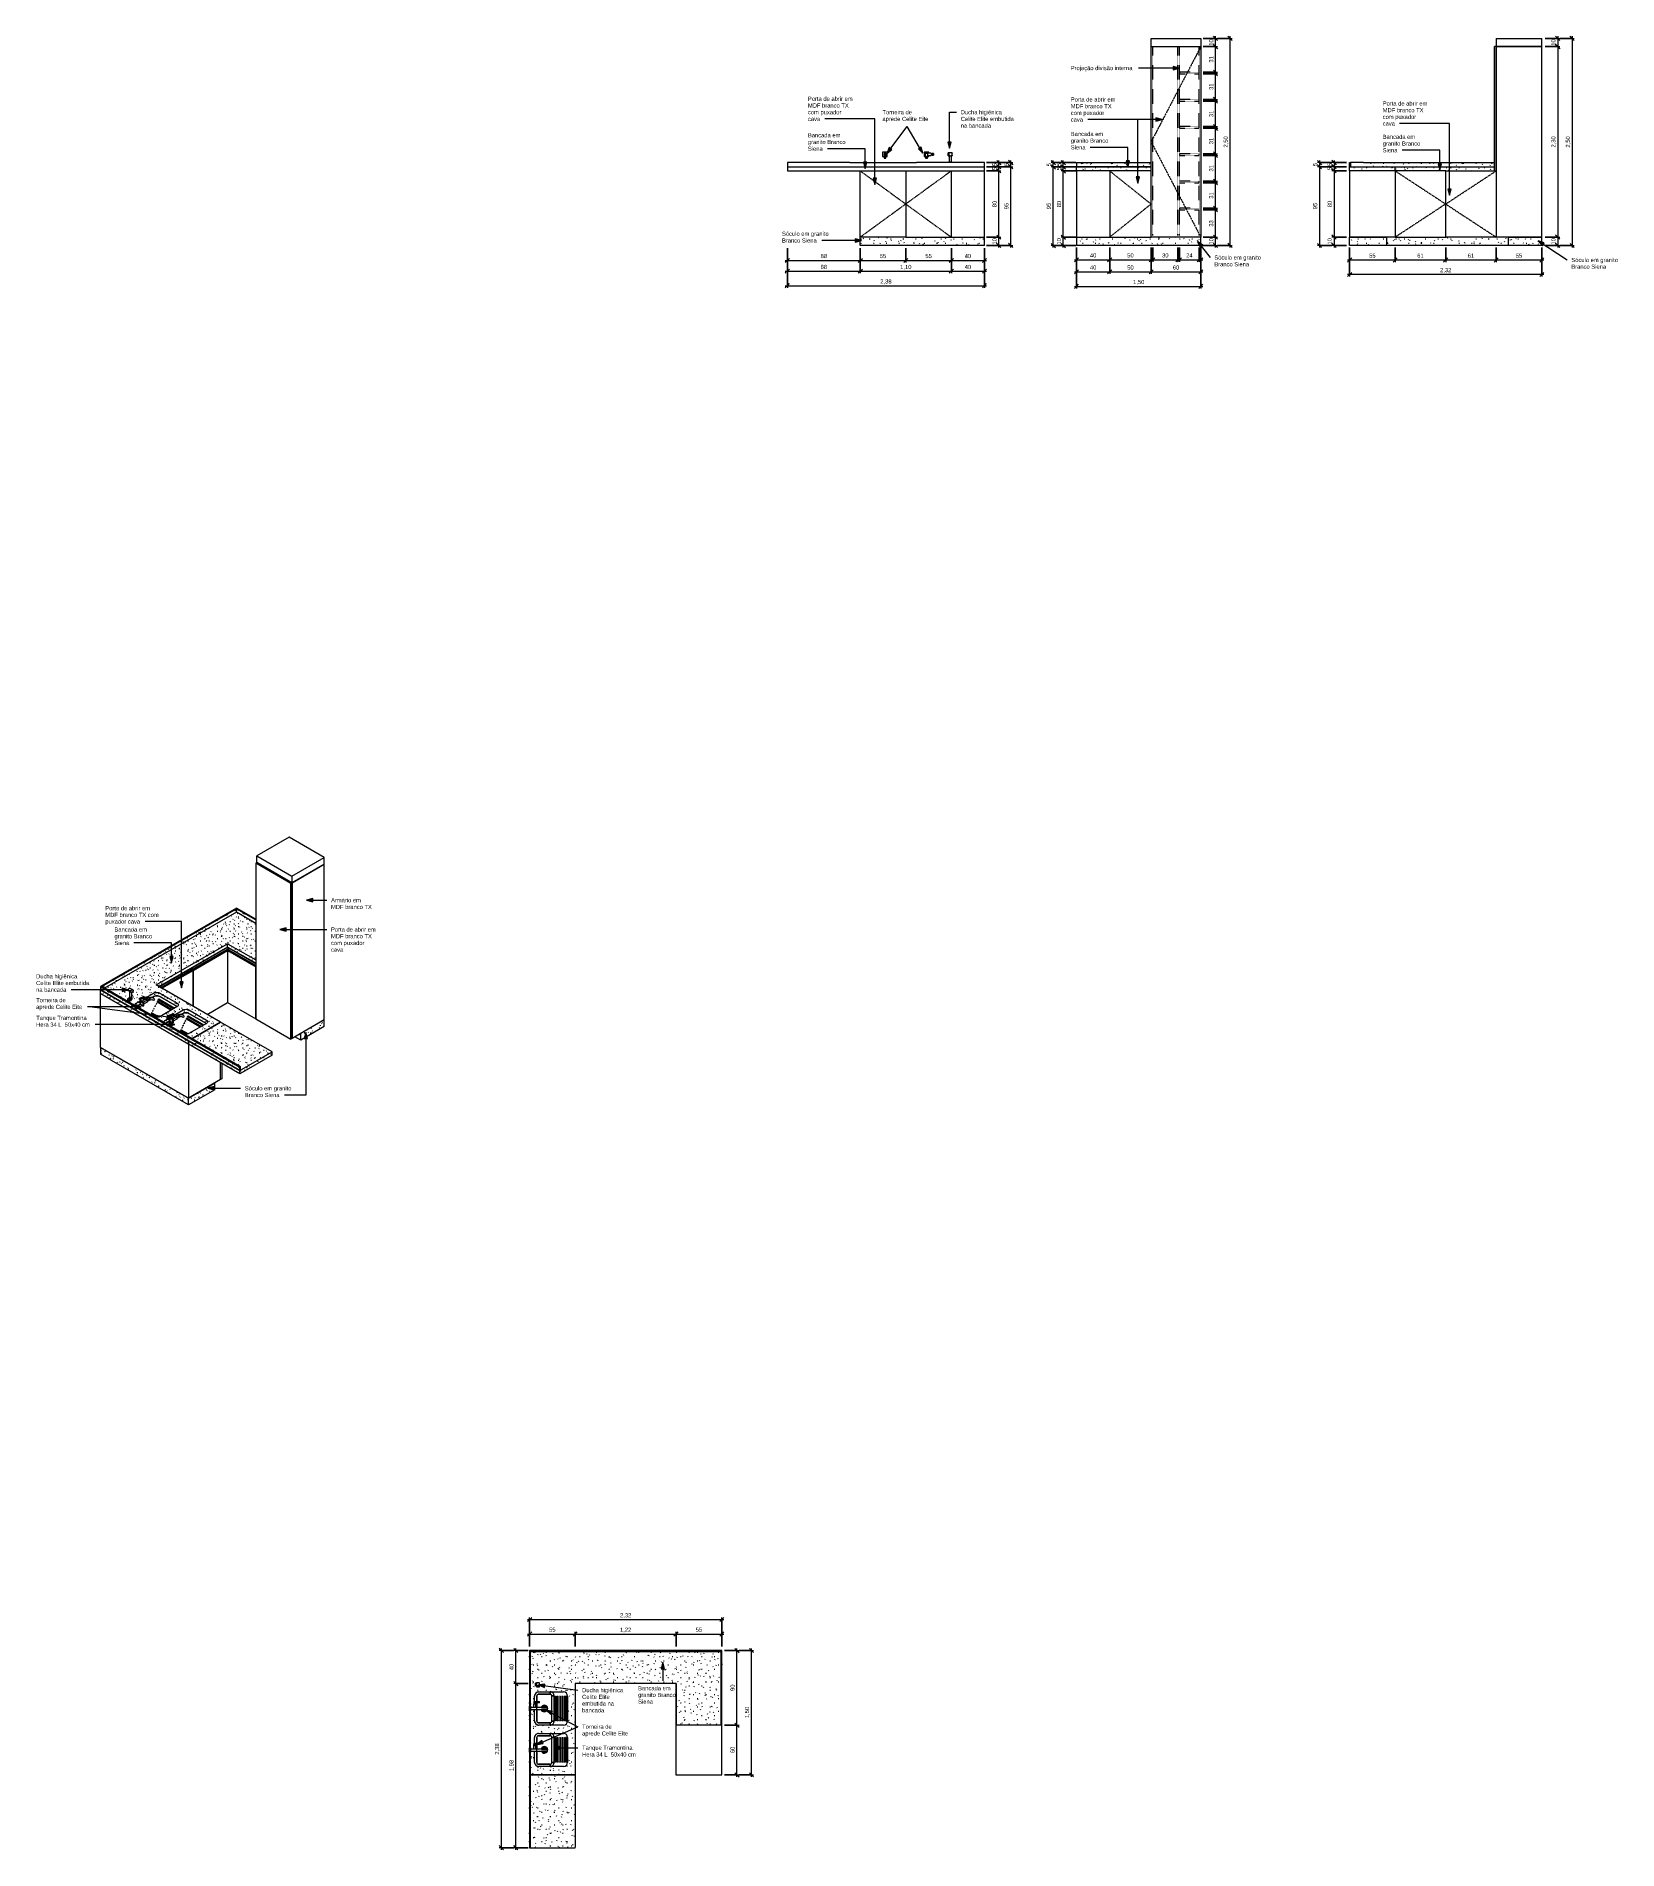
# Model space of a CAD drawing. Header units: millimetres. Extents: x 6080 to 25173, y -19165 to 2725.
import ezdxf

# ---------------------------------------------------------------- set-up
doc = ezdxf.new("R2010")
doc.units = ezdxf.units.MM
doc.linetypes.add('Overhead', pattern=[3.96875, 2.38125, -1.5875])
for name, color, linetype, lineweight in [('A-ANNO-DIMS', 211, 'Continuous', 9), ('A-ANNO-DIMS-25', 211, 'Continuous', 9), ('A-DETL-THIN', 151, 'Continuous', 9), ('A-FLOR-OVHD', 1, 'Overhead', 9), ('G-ANNO-TEXT', 231, 'Continuous', 9), ('I-FURN', 30, 'Continuous', 9), ('P-SANR-FIXT', 6, 'Continuous', 9)]:
    doc.layers.add(name, color=color, linetype=linetype, lineweight=lineweight)
doc.styles.add('@Arial Unicode MS', font='ARIALUNI.TTF', dxfattribs={"height": 50})
doc.styles.add('Arial', font='arial.ttf', dxfattribs={"height": 50})
doc.dimstyles.new('CRT_-__Metros_-_Linha_de_chamada_3_5_mm', dxfattribs={"dimscale": 304.8, "dimtxt": 50.292243, "dimasz": 0.164042, "dimexe": 0.082021, "dimexo": 0.0625, "dimgap": 0.04101, "dimtad": 1, "dimlfac": 0.001, "dimrnd": 0.01, "dimzin": 0, "dimdsep": 46, "dimtxsty": '@Arial Unicode MS', "dimblk1": 'OBLIQUE', "dimblk2": 'OBLIQUE', "dimsah": 1, "dimcen": 0.09, "dimdle": 0.082021, "dimazin": 0, "dimtfac": 1, "dimtdec": 4, "dimtix": 1, "dimtmove": 0, "dimatfit": 3, "dimfxl": 0.492126, "dimfxlon": 1, "dimtvp": 1, "dimtolj": 1, "dimtzin": 0, "dimarcsym": 2})
doc.dimstyles.new('CRT_-__Metros_-_Linha_de_chamada_3_5_mm_1', dxfattribs={"dimscale": 304.8, "dimtxt": 50.292243, "dimasz": 0.164042, "dimexe": 0.082021, "dimexo": 0.0625, "dimgap": 0.04101, "dimtad": 1, "dimdec": 0, "dimlfac": 0.1, "dimdsep": 46, "dimtxsty": '@Arial Unicode MS', "dimblk1": 'OBLIQUE', "dimblk2": 'OBLIQUE', "dimsah": 1, "dimcen": 0.09, "dimdle": 0.082021, "dimazin": 0, "dimtfac": 1, "dimtdec": 4, "dimtix": 1, "dimtmove": 0, "dimatfit": 3, "dimfxl": 0.492126, "dimfxlon": 1, "dimtvp": 1, "dimtolj": 1, "dimtzin": 0, "dimarcsym": 2})
pattern_1 = [(0, (8517.123, -9955.41), (203.2, 29.329), [8.382, -144.018, 8.382, -144.018, -812.8]), (0, (8517.123, -9955.41), (203.2, 29.329), [-304.8, 8.382, -296.418, 8.382, -144.018, -355.6]), (0, (8517.123, -9955.41), (203.2, 29.329), [-762, 8.382, -93.218, 8.382, -245.618]), (135, (8593.323, -9940.745), (-145.594, 86.93524), [5.927, -101.836, 5.927, -676.572]), (135, (8593.323, -9940.745), (-145.594, 86.93524), [-113.69, -101.836, 5.927, -209.599, -359.21]), (135, (8593.323, -9940.745), (-145.594, 86.93524), [-431.052, 5.927, -101.836, 5.927, -245.52]), (135, (8593.323, -9940.745), (-145.594, 86.93524), [-544.742, -65.915, 5.927, -173.678]), (225, (8618.723, -9882.086), (-57.6059, -116.2646), [5.927, -101.836, 5.927, -676.572]), (225, (8618.723, -9882.086), (-57.6059, -116.2646), [-113.69, -101.836, 5.927, -209.599, -359.21]), (225, (8618.723, -9882.086), (-57.6059, -116.2646), [-431.052, 5.927, -101.836, 5.927, -245.52]), (225, (8618.723, -9882.086), (-57.6059, -116.2646), [-544.742, -65.915, 5.927, -173.678])]
pattern_2 = [(330, (8697.93, -8450.155), (143.684, -41.478), [6.844, -117.59, 6.844, -781.239]), (330, (8697.93, -8450.155), (143.684, -41.478), [-131.278, -117.59, 6.844, -242.024, -414.78]), (330, (8697.93, -8450.155), (143.684, -41.478), [-497.736, 6.844, -117.59, 6.844, -283.502]), (330, (8697.93, -8450.155), (143.684, -41.478), [-629.014, -76.112, 6.844, -200.546]), (111.206, (8751.813, -8460.525), (-102.95035, 182.3835), [8.193, -140.765, -943.402]), (111.206, (8751.813, -8460.525), (-102.95035, 182.3835), [-148.958, 8.193, -140.765, -794.444]), (111.206, (8751.813, -8460.525), (-102.95035, 182.3835), [-297.916, 8.193, -289.724, -496.527]), (111.206, (8751.813, -8460.525), (-102.95035, 182.3835), [-595.833, 8.193, -140.765, -347.569]), (111.206, (8751.813, -8460.525), (-102.95035, 182.3835), [-744.791, 8.193, -91.113, -248.264]), (111.206, (8751.813, -8460.525), (-102.95035, 182.3835), [-844.096, 8.193, -240.071]), (234.896, (8769.773, -8387.94), (-40.7338, -140.906), [5.153, -88.544, -593.415]), (234.896, (8769.773, -8387.94), (-40.7338, -140.906), [-93.697, 5.153, -88.544, -499.718]), (234.896, (8769.773, -8387.94), (-40.7338, -140.906), [-187.394, 5.153, -182.241, -312.324]), (234.896, (8769.773, -8387.94), (-40.7338, -140.906), [-374.788, 5.153, -88.544, -218.626]), (234.896, (8769.773, -8387.94), (-40.7338, -140.906), [-468.485, 5.153, -57.311, -156.162]), (234.896, (8769.773, -8387.94), (-40.7338, -140.906), [-530.95, 5.153, -151.008])]
pattern_3 = [(30, (7735.274, -8103.144), (143.684, 124.434), [6.844, -117.59, 6.844, -781.239]), (30, (7735.274, -8103.144), (143.684, 124.434), [-131.278, -117.59, 6.844, -242.024, -414.78]), (30, (7735.274, -8103.144), (143.684, 124.434), [-497.736, 6.844, -117.59, 6.844, -283.502]), (30, (7735.274, -8103.144), (143.684, 124.434), [-629.014, -76.112, 6.844, -200.546]), (125.104, (7789.155, -8051.297), (-102.9507, 63.5061), [5.153, -88.544, 5.153, -588.261]), (125.104, (7789.155, -8051.297), (-102.9507, 63.5061), [-98.85, -88.544, 5.153, -182.241, -312.324]), (125.104, (7789.155, -8051.297), (-102.9507, 63.5061), [-374.788, 5.153, -88.544, 5.153, -213.473]), (125.104, (7789.155, -8051.297), (-102.9507, 63.5061), [-473.639, -57.311, 5.153, -151.008]), (248.794, (7807.116, -7957.97), (-40.73367, -187.94098), [8.193, -140.765, -943.402]), (248.794, (7807.116, -7957.97), (-40.73367, -187.94098), [-148.958, 8.193, -140.765, -794.444]), (248.794, (7807.116, -7957.97), (-40.73367, -187.94098), [-297.916, 8.193, -289.724, -496.527]), (248.794, (7807.116, -7957.97), (-40.73367, -187.94098), [-595.833, 8.193, -140.765, -347.569]), (248.794, (7807.116, -7957.97), (-40.73367, -187.94098), [-744.791, 8.193, -91.113, -248.264]), (248.794, (7807.116, -7957.97), (-40.73367, -187.94098), [-844.096, 8.193, -240.071])]
pattern_4 = [(330, (9023.2, -8262.36), (179.605, -62.217), [6.844, -117.59, 6.844, -781.239]), (330, (9023.2, -8262.36), (179.605, -62.217), [-131.278, -117.59, 6.844, -242.024, -414.78]), (330, (9023.2, -8262.36), (179.605, -62.217), [-497.736, 6.844, -117.59, 6.844, -283.502]), (330, (9023.2, -8262.36), (179.605, -62.217), [-629.014, -76.112, 6.844, -200.546]), (111.206, (9077.082, -8272.73), (-96.68387, 166.2326), [8.193, -140.765, -943.402]), (111.206, (9077.082, -8272.73), (-96.68387, 166.2326), [-148.958, 8.193, -140.765, -794.444]), (111.206, (9077.082, -8272.73), (-96.68387, 166.2326), [-297.916, 8.193, -289.724, -496.527]), (111.206, (9077.082, -8272.73), (-96.68387, 166.2326), [-595.833, 8.193, -140.765, -347.569]), (111.206, (9077.082, -8272.73), (-96.68387, 166.2326), [-744.791, 8.193, -91.113, -248.264]), (111.206, (9077.082, -8272.73), (-96.68387, 166.2326), [-844.096, 8.193, -240.071]), (234.896, (9095.043, -8200.144), (-24.8949, -118.3728), [5.153, -88.544, -593.415]), (234.896, (9095.043, -8200.144), (-24.8949, -118.3728), [-93.697, 5.153, -88.544, -499.718]), (234.896, (9095.043, -8200.144), (-24.8949, -118.3728), [-187.394, 5.153, -182.241, -312.324]), (234.896, (9095.043, -8200.144), (-24.8949, -118.3728), [-374.788, 5.153, -88.544, -218.626]), (234.896, (9095.043, -8200.144), (-24.8949, -118.3728), [-468.485, 5.153, -57.311, -156.162]), (234.896, (9095.043, -8200.144), (-24.8949, -118.3728), [-530.95, 5.153, -151.008])]
pattern_5 = [(0, (-7733.42, -19778.45), (203.2, 50.8), [8.382, -144.018, 8.382, -144.018, -812.8]), (0, (-7733.42, -19778.45), (203.2, 50.8), [-304.8, 8.382, -296.418, 8.382, -144.018, -355.6]), (0, (-7733.42, -19778.45), (203.2, 50.8), [-762, 8.382, -93.218, 8.382, -245.618]), (120, (-7657.22, -19753.05), (-145.5941, 150.57636), [8.382, -144.018, 8.382, -144.018, -812.8]), (120, (-7657.22, -19753.05), (-145.5941, 150.57636), [-304.8, 8.382, -296.418, 8.382, -144.018, -355.6]), (120, (-7657.22, -19753.05), (-145.5941, 150.57636), [-762, 8.382, -93.218, 8.382, -245.618]), (240, (-7631.82, -19651.45), (-57.6059, -201.37636), [8.382, -144.018, 8.382, -144.018, -812.8]), (240, (-7631.82, -19651.45), (-57.6059, -201.37636), [-304.8, 8.382, -296.418, 8.382, -144.018, -355.6]), (240, (-7631.82, -19651.45), (-57.6059, -201.37636), [-762, 8.382, -93.218, 8.382, -245.618])]
pattern_6 = [(0, (16120.85, -381.85), (203.2, 50.8), [8.382, -144.018, 8.382, -144.018, -812.8]), (0, (16120.85, -381.85), (203.2, 50.8), [-304.8, 8.382, -296.418, 8.382, -144.018, -355.6]), (0, (16120.85, -381.85), (203.2, 50.8), [-762, 8.382, -93.218, 8.382, -245.618]), (120, (16197.05, -356.45), (-145.5941, 150.5764), [8.382, -144.018, 8.382, -144.018, -812.8]), (120, (16197.05, -356.45), (-145.5941, 150.5764), [-304.8, 8.382, -296.418, 8.382, -144.018, -355.6]), (120, (16197.05, -356.45), (-145.5941, 150.5764), [-762, 8.382, -93.218, 8.382, -245.618]), (240, (16222.45, -254.85), (-57.6059, -201.3764), [8.382, -144.018, 8.382, -144.018, -812.8]), (240, (16222.45, -254.85), (-57.6059, -201.3764), [-304.8, 8.382, -296.418, 8.382, -144.018, -355.6]), (240, (16222.45, -254.85), (-57.6059, -201.3764), [-762, 8.382, -93.218, 8.382, -245.618])]
pattern_7 = [(0, (-7733.42, -381.85), (203.2, 50.8), [8.382, -144.018, 8.382, -144.018, -812.8]), (0, (-7733.42, -381.85), (203.2, 50.8), [-304.8, 8.382, -296.418, 8.382, -144.018, -355.6]), (0, (-7733.42, -381.85), (203.2, 50.8), [-762, 8.382, -93.218, 8.382, -245.618]), (120, (-7657.22, -356.45), (-145.5941, 150.5764), [8.382, -144.018, 8.382, -144.018, -812.8]), (120, (-7657.22, -356.45), (-145.5941, 150.5764), [-304.8, 8.382, -296.418, 8.382, -144.018, -355.6]), (120, (-7657.22, -356.45), (-145.5941, 150.5764), [-762, 8.382, -93.218, 8.382, -245.618]), (240, (-7631.82, -254.85), (-57.6059, -201.3764), [8.382, -144.018, 8.382, -144.018, -812.8]), (240, (-7631.82, -254.85), (-57.6059, -201.3764), [-304.8, 8.382, -296.418, 8.382, -144.018, -355.6]), (240, (-7631.82, -254.85), (-57.6059, -201.3764), [-762, 8.382, -93.218, 8.382, -245.618])]

msp = doc.modelspace()

# ---------------------------------------------------------------- texts
at = {"layer": 'G-ANNO-TEXT', "color": 7, "char_height": 50, "attachment_point": 1, "style": 'Arial'}
for s, insert, width in [('Projeção divisão interna', (18568.737, 2365.941), 929.9575), ('Porta de abrir em ', (15396.115, 1995.503), 691.45547), ('Porta de abrir em ', (18569.338, 1987.045), 691.45547), ('com puxador ', (15396.115, 1833.445), 525.10531), ('MDF branco TX ', (15396.115, 1914.474), 631.32891), ('Torneira de ', (16295.148, 1833.388), 464.97875), ('aprede Celite Eite', (16295.148, 1752.359), 689.45125), ('Celite Elite embutida ', (17241.055, 1752.359), 819.72547), ('Ducha higiênica ', (17241.055, 1833.388), 643.35422), ('com puxador ', (18569.338, 1824.988), 525.10531), ('MDF branco TX', (18569.338, 1906.016), 607.27828), ('com puxador ', (22335.151, 1776.819), 525.10531), ('Porta de abrir em ', (22335.151, 1938.876), 691.45547), ('MDF branco TX', (22335.151, 1857.847), 607.27828), ('cava', (15396.115, 1752.417), 186.39234), ('Bancada em ', (15396.115, 1555.028), 511.07578), ('na bancada', (17241.055, 1671.331), 452.95344), ('cava', (18569.338, 1743.959), 186.39234), ('Bancada em ', (18569.338, 1570.859), 511.07578), ('cava', (22335.151, 1695.79), 186.39234), ('Bancada em ', (22335.151, 1536.387), 511.07578), ('granito Branco ', (15396.115, 1474), 587.23609), ('Siena', (15396.115, 1392.971), 222.46828), ('granito Branco ', (18569.338, 1489.83), 587.23609), ('Siena', (18569.338, 1408.801), 222.46828), ('granito Branco ', (22335.151, 1455.359), 587.23609), ('Siena', (22335.151, 1374.33), 222.46828), ('Sóculo em granito ', (15083.04, 366.348), 723.52297), ('Branco Siena', (15083.04, 285.32), 521.09687), ('Sóculo em granito ', (20302.852, 78.894), 723.52297), ('Branco Siena', (20302.852, -2.135), 521.09687), ('Sóculo em granito ', (24612.736, 49.874), 723.52297), ('Branco Siena', (24612.736, -31.154), 521.09687), ('Porta de abrir em ', (6913.933, -7774.404), 691.45547), ('MDF branco TX com ', (6913.933, -7855.433), 819.72547), ('Armário em ', (9638.587, -7678.578), 470.99141), ('MDF branco TX', (9638.587, -7759.607), 607.27828), ('puxador cava', (6913.933, -7936.462), 523.10109), ('Bancada em ', (7023.939, -8032.148), 511.07578), ('Porta de abrir em ', (9638.587, -8032.148), 691.45547), ('granito Branco ', (7023.939, -8113.176), 587.23609), ('Siena', (7023.939, -8194.205), 222.46828), ('com puxador ', (9638.587, -8194.205), 525.10531), ('cava', (9638.587, -8275.234), 186.39234), ('MDF branco TX', (9638.587, -8113.176), 607.27828), ('Celite Elite embutida ', (6078.458, -8677.911), 819.72547), ('Ducha higiênica ', (6078.458, -8596.883), 643.35422), ('Torneira de ', (6078.458, -8884.589), 464.97875), ('aprede Celite Eite', (6078.458, -8965.618), 689.45125), ('na bancada', (6078.458, -8758.94), 452.95344), ('Tanque Tramontina ', (6078.458, -9098.958), 777.63688), ('Hera 34 L  50x40 cm', (6078.458, -9179.986), 803.69172), ('Sóculo em granito ', (8597.739, -9949.033), 723.52297), ('Branco Siena', (8597.739, -10030.062), 521.09687), ('Celite Elite ', (12669.824, -17294.543), 440.92813), ('Ducha higiênica ', (12669.824, -17213.514), 643.35422), ('granito Branco ', (13346.152, -17271.08), 587.23609), ('Bancada em ', (13346.152, -17190.051), 511.07578), ('embutida na ', (12669.824, -17375.571), 501.05469), ('bancada', (12669.824, -17456.6), 332.70031), ('Siena', (13346.152, -17352.109), 222.46828), ('Torneira de ', (12669.824, -17654.619), 464.97875), ('Tanque Tramontina ', (12669.824, -17908.613), 777.63688), ('aprede Celite Eite', (12669.824, -17735.647), 689.45125), ('Hera 34 L  50x40 cm', (12669.824, -17989.641), 803.69172)]:
    msp.add_mtext(s, dxfattribs=dict(at, insert=insert, width=width))

# ---------------------------------------------------------------- blocks, each defined once
blk = doc.blocks.new('FP_1-Ortogonal 3D')
at = {"layer": 'I-FURN'}
for p, q in [((8135, -9161), (8134, -9161)), ((8141, -9165), (8142, -9164)), ((8141, -9166), (8141, -9165)), ((8142, -9163), (8143, -9162)), ((8142, -9164), (8142, -9163)), ((8143, -9162), (8143, -9162))]:
    blk.add_line(p, q, dxfattribs=at)
blk = doc.blocks.new('FP_2-Ortogonal 3D')
at = {"layer": 'I-FURN'}
for p, q in [((7868, -9046), (7869, -9045)), ((7868, -9047), (7868, -9046)), ((7869, -9045), (7870, -9043)), ((7870, -9043), (7871, -9042)), ((7871, -9042), (7871, -9040)), ((7900, -9061), (7901, -9062)), ((7901, -9062), (7902, -9063)), ((7920, -9037), (7913, -9035))]:
    blk.add_line(p, q, dxfattribs=at)
blk = doc.blocks.new('FP_3-Ortogonal 3D')
at = {"layer": 'I-FURN'}
for p, q in [((7784, -8959), (7785, -8958)), ((7785, -8957), (7786, -8956)), ((7785, -8958), (7785, -8957)), ((7786, -8956), (7786, -8955)), ((7786, -8955), (7786, -8955))]:
    blk.add_line(p, q, dxfattribs=at)
blk = doc.blocks.new('FP_4-Ortogonal 3D')
at = {"layer": 'I-FURN'}
for p, q in [((7510, -8844), (7511, -8843)), ((7511, -8843), (7512, -8841)), ((7512, -8840), (7513, -8839)), ((7512, -8841), (7512, -8840)), ((7513, -8839), (7514, -8837)), ((7543, -8856), (7543, -8857)), ((7543, -8857), (7544, -8858)), ((7563, -8832), (7556, -8829))]:
    blk.add_line(p, q, dxfattribs=at)
blk = doc.blocks.new('FP_5-Ortogonal 3D')
at = {"layer": 'I-FURN'}
for p, q in [((7287, -8955), (7287, -8956)), ((7287, -8956), (7288, -8957)), ((7288, -8957), (7288, -8958))]:
    blk.add_line(p, q, dxfattribs=at)
blk = doc.blocks.new('BANCADA LAVANDERIA - BANCADA LAVANDERIA-4419173-Ortogonal 3D')
at = {"layer": 'I-FURN'}
h = blk.add_hatch(dxfattribs=at)
h.set_pattern_fill('FP_6', color=256, style=0, pattern_type=2)
h.set_pattern_definition([(0, (8517.123, -9914.585), (203.2, 29.329), [8.382, -144.018, 8.382, -144.018, -812.8]), (0, (8517.123, -9914.585), (203.2, 29.329), [-304.8, 8.382, -296.418, 8.382, -144.018, -355.6]), (0, (8517.123, -9914.585), (203.2, 29.329), [-762, 8.382, -93.218, 8.382, -245.618]), (135, (8593.323, -9899.92), (-145.594, 86.93524), [5.927, -101.836, 5.927, -676.572]), (135, (8593.323, -9899.92), (-145.594, 86.93524), [-113.69, -101.836, 5.927, -209.599, -359.21]), (135, (8593.323, -9899.92), (-145.594, 86.93524), [-431.052, 5.927, -101.836, 5.927, -245.52]), (135, (8593.323, -9899.92), (-145.594, 86.93524), [-544.742, -65.915, 5.927, -173.678]), (225, (8618.723, -9841.26), (-57.6059, -116.2646), [5.927, -101.836, 5.927, -676.572]), (225, (8618.723, -9841.26), (-57.6059, -116.2646), [-113.69, -101.836, 5.927, -209.599, -359.21]), (225, (8618.723, -9841.26), (-57.6059, -116.2646), [-431.052, 5.927, -101.836, 5.927, -245.52]), (225, (8618.723, -9841.26), (-57.6059, -116.2646), [-544.742, -65.915, 5.927, -173.678])])
h.paths.add_polyline_path([(8538, -9718), (8545, -9714), (6870, -8746), (8496, -7807), (8729, -7942), (8729, -7934), (8496, -7799), (6855, -8746), (8247, -9550)])
h = blk.add_hatch(dxfattribs=at)
h.set_pattern_fill('FP_7', color=256, style=0, pattern_type=2)
h.set_pattern_definition([(30, (6681.685, -7494.854), (143.684, 124.434), [6.844, -117.59, 6.844, -781.239]), (30, (6681.685, -7494.854), (143.684, 124.434), [-131.278, -117.59, 6.844, -242.024, -414.78]), (30, (6681.685, -7494.854), (143.684, 124.434), [-497.736, 6.844, -117.59, 6.844, -283.502]), (30, (6681.685, -7494.854), (143.684, 124.434), [-629.014, -76.112, 6.844, -200.546]), (125.104, (6735.566, -7443.007), (-102.9507, 63.5061), [5.153, -88.544, 5.153, -588.261]), (125.104, (6735.566, -7443.007), (-102.9507, 63.5061), [-98.85, -88.544, 5.153, -182.241, -312.324]), (125.104, (6735.566, -7443.007), (-102.9507, 63.5061), [-374.788, 5.153, -88.544, 5.153, -213.473]), (125.104, (6735.566, -7443.007), (-102.9507, 63.5061), [-473.639, -57.311, 5.153, -151.008]), (248.794, (6753.527, -7349.68), (-40.73367, -187.94098), [8.193, -140.765, -943.402]), (248.794, (6753.527, -7349.68), (-40.73367, -187.94098), [-148.958, 8.193, -140.765, -794.444]), (248.794, (6753.527, -7349.68), (-40.73367, -187.94098), [-297.916, 8.193, -289.724, -496.527]), (248.794, (6753.527, -7349.68), (-40.73367, -187.94098), [-595.833, 8.193, -140.765, -347.569]), (248.794, (6753.527, -7349.68), (-40.73367, -187.94098), [-744.791, 8.193, -91.113, -248.264]), (248.794, (6753.527, -7349.68), (-40.73367, -187.94098), [-844.096, 8.193, -240.071])])
h.paths.add_polyline_path([(6905, -8767), (8496, -7848), (8496, -7807), (6870, -8746)])
h = blk.add_hatch(dxfattribs=at)
h.set_pattern_fill('FP_1', color=256, style=0, pattern_type=2)
h.set_pattern_definition(pattern_1)
h.paths.add_polyline_path([(7959, -9375), (8305, -9175), (7527, -8726), (8390, -8228), (8729, -8424), (8729, -7983), (8496, -7848), (6905, -8767), (7287, -8987), (7279, -8981), (7274, -8974), (7272, -8967), (7274, -8959), (7279, -8952), (7287, -8946), (7331, -8921), (7331, -8917), (7338, -8913), (7342, -8915), (7344, -8913), (7343, -8912), (7342, -8909), (7339, -8911), (7338, -8910), (7326, -8903), (7326, -8902), (7326, -8889), (7327, -8887), (7327, -8887), (7339, -8880), (7339, -8880), (7343, -8883), (7375, -8865), (7388, -8872), (7388, -8877), (7387, -8877), (7362, -8892), (7371, -8898), (7499, -8824), (7509, -8819), (7521, -8817), (7534, -8816), (7548, -8817), (7559, -8819), (7570, -8824), (7782, -8946), (7790, -8952), (7795, -8959), (7796, -8967), (7795, -8974), (7790, -8981), (7782, -8987), (7570, -9110), (7559, -9114), (7547, -9117), (7534, -9118), (7521, -9117), (7509, -9114), (7499, -9110), (7640, -9191), (7632, -9185), (7627, -9178), (7626, -9171), (7627, -9164), (7632, -9157), (7640, -9151), (7686, -9124), (7686, -9122), (7693, -9118), (7695, -9119), (7699, -9117), (7698, -9114), (7695, -9116), (7693, -9115), (7681, -9108), (7681, -9107), (7681, -9094), (7682, -9092), (7683, -9092), (7694, -9085), (7695, -9086), (7699, -9088), (7730, -9070), (7743, -9077), (7743, -9082), (7743, -9083), (7717, -9098), (7725, -9102), (7852, -9028), (7863, -9024), (7875, -9021), (7888, -9020), (7901, -9021), (7913, -9024), (7923, -9028), (8135, -9151), (8143, -9157), (8148, -9164), (8150, -9171), (8148, -9178), (8143, -9185), (8135, -9191), (7923, -9314), (7913, -9318), (7901, -9321), (7888, -9322), (7875, -9321), (7863, -9318), (7852, -9314), (7948, -9369)])
h.paths.add_polyline_path([(7205, -8768), (7205, -8768), (7205, -8768)])
h.paths.add_polyline_path([(7201, -8923), (7198, -8923), (7195, -8922), (7192, -8920), (7189, -8917), (7187, -8913), (7185, -8909), (7183, -8905), (7183, -8901), (7183, -8898), (7185, -8895), (7187, -8893), (7206, -8882), (7204, -8868), (7204, -8803), (7195, -8797), (7192, -8794), (7192, -8793), (7191, -8790), (7192, -8785), (7193, -8782), (7194, -8778), (7195, -8776), (7198, -8773), (7203, -8769), (7206, -8767), (7207, -8767), (7208, -8767), (7212, -8768), (7240, -8784), (7240, -8784), (7241, -8785), (7244, -8787), (7245, -8787), (7245, -8787), (7245, -8788), (7246, -8788), (7247, -8789), (7247, -8790), (7247, -8789), (7248, -8791), (7249, -8794), (7248, -8794), (7248, -8796), (7249, -8796), (7248, -8799), (7248, -8801), (7244, -8808), (7242, -8811), (7238, -8814), (7235, -8816), (7233, -8817), (7232, -8817), (7232, -8868), (7232, -8870), (7230, -8885), (7233, -8886), (7234, -8887), (7236, -8890), (7236, -8895), (7236, -8897), (7235, -8899), (7234, -8902), (7228, -8908), (7227, -8909), (7226, -8910), (7224, -8912), (7222, -8913), (7222, -8915), (7220, -8915), (7218, -8916), (7215, -8916), (7203, -8923)])
h.paths.add_polyline_path([(7244, -8808), (7245, -8807), (7245, -8807)])
h.paths.add_polyline_path([(7248, -8792), (7248, -8791), (7248, -8791), (7248, -8791)])
h = blk.add_hatch(dxfattribs=at)
h.set_pattern_fill('FP_8', color=256, style=0, pattern_type=2)
h.set_pattern_definition([(330, (10331.348, -7507.102), (143.684, -41.478), [6.844, -117.59, 6.844, -781.239]), (330, (10331.348, -7507.102), (143.684, -41.478), [-131.278, -117.59, 6.844, -242.024, -414.78]), (330, (10331.348, -7507.102), (143.684, -41.478), [-497.736, 6.844, -117.59, 6.844, -283.502]), (330, (10331.348, -7507.102), (143.684, -41.478), [-629.014, -76.112, 6.844, -200.546]), (111.206, (10385.23, -7517.47), (-102.95035, 182.3835), [8.193, -140.765, -943.402]), (111.206, (10385.23, -7517.47), (-102.95035, 182.3835), [-148.958, 8.193, -140.765, -794.444]), (111.206, (10385.23, -7517.47), (-102.95035, 182.3835), [-297.916, 8.193, -289.724, -496.527]), (111.206, (10385.23, -7517.47), (-102.95035, 182.3835), [-595.833, 8.193, -140.765, -347.569]), (111.206, (10385.23, -7517.47), (-102.95035, 182.3835), [-744.791, 8.193, -91.113, -248.264]), (111.206, (10385.23, -7517.47), (-102.95035, 182.3835), [-844.096, 8.193, -240.071]), (234.896, (10403.19, -7444.885), (-40.7338, -140.906), [5.153, -88.544, -593.415]), (234.896, (10403.19, -7444.885), (-40.7338, -140.906), [-93.697, 5.153, -88.544, -499.718]), (234.896, (10403.19, -7444.885), (-40.7338, -140.906), [-187.394, 5.153, -182.241, -312.324]), (234.896, (10403.19, -7444.885), (-40.7338, -140.906), [-374.788, 5.153, -88.544, -218.626]), (234.896, (10403.19, -7444.885), (-40.7338, -140.906), [-468.485, 5.153, -57.311, -156.162]), (234.896, (10403.19, -7444.885), (-40.7338, -140.906), [-530.95, 5.153, -151.008])])
h.paths.add_polyline_path([(8729, -7983), (8729, -7942), (8496, -7807), (8496, -7848), (8646, -7935)])
h = blk.add_hatch(dxfattribs=at)
h.set_pattern_fill('FP_9', color=256, style=0, pattern_type=2)
h.set_pattern_definition([(30, (6957.456, -7654.07), (143.684, 124.434), [6.844, -117.59, 6.844, -781.239]), (30, (6957.456, -7654.07), (143.684, 124.434), [-131.278, -117.59, 6.844, -242.024, -414.78]), (30, (6957.456, -7654.07), (143.684, 124.434), [-497.736, 6.844, -117.59, 6.844, -283.502]), (30, (6957.456, -7654.07), (143.684, 124.434), [-629.014, -76.112, 6.844, -200.546]), (125.104, (7011.34, -7602.224), (-102.9507, 63.5061), [5.153, -88.544, 5.153, -588.261]), (125.104, (7011.34, -7602.224), (-102.9507, 63.5061), [-98.85, -88.544, 5.153, -182.241, -312.324]), (125.104, (7011.34, -7602.224), (-102.9507, 63.5061), [-374.788, 5.153, -88.544, 5.153, -213.473]), (125.104, (7011.34, -7602.224), (-102.9507, 63.5061), [-473.639, -57.311, 5.153, -151.008]), (248.794, (7029.298, -7508.898), (-40.73367, -187.941), [8.193, -140.765, -943.402]), (248.794, (7029.298, -7508.898), (-40.73367, -187.941), [-148.958, 8.193, -140.765, -794.444]), (248.794, (7029.298, -7508.898), (-40.73367, -187.941), [-297.916, 8.193, -289.724, -496.527]), (248.794, (7029.298, -7508.898), (-40.73367, -187.941), [-595.833, 8.193, -140.765, -347.569]), (248.794, (7029.298, -7508.898), (-40.73367, -187.941), [-744.791, 8.193, -91.113, -248.264]), (248.794, (7029.298, -7508.898), (-40.73367, -187.941), [-844.096, 8.193, -240.071])])
h.paths.add_polyline_path([(7563, -8746), (8390, -8269), (8390, -8228), (7527, -8726), (7559, -8745)])
h = blk.add_hatch(dxfattribs=at)
h.set_pattern_fill('FP_10', color=256, style=0, pattern_type=2)
h.set_pattern_definition([(330, (9949.51, -7727.556), (143.684, -41.478), [6.844, -117.59, 6.844, -781.239]), (330, (9949.51, -7727.556), (143.684, -41.478), [-131.278, -117.59, 6.844, -242.024, -414.78]), (330, (9949.51, -7727.556), (143.684, -41.478), [-497.736, 6.844, -117.59, 6.844, -283.502]), (330, (9949.51, -7727.556), (143.684, -41.478), [-629.014, -76.112, 6.844, -200.546]), (111.206, (10003.392, -7737.925), (-102.95035, 182.3835), [8.193, -140.765, -943.402]), (111.206, (10003.392, -7737.925), (-102.95035, 182.3835), [-148.958, 8.193, -140.765, -794.444]), (111.206, (10003.392, -7737.925), (-102.95035, 182.3835), [-297.916, 8.193, -289.724, -496.527]), (111.206, (10003.392, -7737.925), (-102.95035, 182.3835), [-595.833, 8.193, -140.765, -347.569]), (111.206, (10003.392, -7737.925), (-102.95035, 182.3835), [-744.791, 8.193, -91.113, -248.264]), (111.206, (10003.392, -7737.925), (-102.95035, 182.3835), [-844.096, 8.193, -240.071]), (234.896, (10021.35, -7665.34), (-40.7338, -140.906), [5.153, -88.544, -593.415]), (234.896, (10021.35, -7665.34), (-40.7338, -140.906), [-93.697, 5.153, -88.544, -499.718]), (234.896, (10021.35, -7665.34), (-40.7338, -140.906), [-187.394, 5.153, -182.241, -312.324]), (234.896, (10021.35, -7665.34), (-40.7338, -140.906), [-374.788, 5.153, -88.544, -218.626]), (234.896, (10021.35, -7665.34), (-40.7338, -140.906), [-468.485, 5.153, -57.311, -156.162]), (234.896, (10021.35, -7665.34), (-40.7338, -140.906), [-530.95, 5.153, -151.008])])
h.paths.add_polyline_path([(8729, -8465), (8729, -8424), (8390, -8228), (8390, -8269), (8646, -8417)])
h = blk.add_hatch(dxfattribs=at)
h.set_pattern_fill('FP_2', color=256, style=0, pattern_type=2)
h.set_pattern_definition(pattern_2)
h.paths.add_polyline_path([(8538, -9759), (8538, -9718), (6855, -8746), (6855, -8787), (8486, -9728)])
h = blk.add_hatch(dxfattribs=at)
h.set_pattern_fill('FP_2', color=256, style=0, pattern_type=2)
h.set_pattern_definition(pattern_2)
h.paths.add_polyline_path([(7916, -9440), (7916, -9400), (6855, -8787), (6855, -8828), (7897, -9430)])
h = blk.add_hatch(dxfattribs=at)
h.set_pattern_fill('FP_13', color=256, style=0, pattern_type=2)
h.set_pattern_definition([(30, (7028.167, -7694.896), (107.763, 103.695), [6.844, -117.59, 6.844, -781.239]), (30, (7028.167, -7694.896), (107.763, 103.695), [-131.278, -117.59, 6.844, -242.024, -414.78]), (30, (7028.167, -7694.896), (107.763, 103.695), [-497.736, 6.844, -117.59, 6.844, -283.502]), (30, (7028.167, -7694.896), (107.763, 103.695), [-629.014, -76.112, 6.844, -200.546]), (125.104, (7082.05, -7643.05), (-118.7896, 86.0393), [5.153, -88.544, 5.153, -588.261]), (125.104, (7082.05, -7643.05), (-118.7896, 86.0393), [-98.85, -88.544, 5.153, -182.241, -312.324]), (125.104, (7082.05, -7643.05), (-118.7896, 86.0393), [-374.788, 5.153, -88.544, 5.153, -213.473]), (125.104, (7082.05, -7643.05), (-118.7896, 86.0393), [-473.639, -57.311, 5.153, -151.008]), (248.794, (7100.01, -7549.723), (-47.00014, -204.0919), [8.193, -140.765, -943.402]), (248.794, (7100.01, -7549.723), (-47.00014, -204.0919), [-148.958, 8.193, -140.765, -794.444]), (248.794, (7100.01, -7549.723), (-47.00014, -204.0919), [-297.916, 8.193, -289.724, -496.527]), (248.794, (7100.01, -7549.723), (-47.00014, -204.0919), [-595.833, 8.193, -140.765, -347.569]), (248.794, (7100.01, -7549.723), (-47.00014, -204.0919), [-744.791, 8.193, -91.113, -248.264]), (248.794, (7100.01, -7549.723), (-47.00014, -204.0919), [-844.096, 8.193, -240.071])])
h.paths.add_polyline_path([(7287, -8987), (7331, -8962), (7331, -8962), (7331, -8921), (7287, -8946), (7287, -8985)])
h.paths.add_polyline_path([(7355, -8923), (7358, -8921), (7345, -8914), (7344, -8913), (7342, -8915), (7354, -8922)])
h.paths.add_polyline_path([(7385, -8906), (7399, -8897), (7405, -8900), (7444, -8878), (7460, -8872), (7474, -8872), (7480, -8876), (7499, -8865), (7499, -8824), (7371, -8898), (7384, -8906)])
h = blk.add_hatch(dxfattribs=at)
h.set_pattern_fill('FP_11', color=256, style=0, pattern_type=2)
h.set_pattern_definition(pattern_4)
h.paths.add_polyline_path([(7782, -8987), (7782, -8946), (7570, -8824), (7570, -8865), (7771, -8981)])
h = blk.add_hatch(dxfattribs=at)
h.set_pattern_fill('FP_12', color=256, style=0, pattern_type=2)
h.set_pattern_definition([(30, (7381.72, -7899.02), (107.763, 103.695), [6.844, -117.59, 6.844, -781.239]), (30, (7381.72, -7899.02), (107.763, 103.695), [-131.278, -117.59, 6.844, -242.024, -414.78]), (30, (7381.72, -7899.02), (107.763, 103.695), [-497.736, 6.844, -117.59, 6.844, -283.502]), (30, (7381.72, -7899.02), (107.763, 103.695), [-629.014, -76.112, 6.844, -200.546]), (125.104, (7435.6, -7847.173), (-118.7896, 86.0393), [5.153, -88.544, 5.153, -588.261]), (125.104, (7435.6, -7847.173), (-118.7896, 86.0393), [-98.85, -88.544, 5.153, -182.241, -312.324]), (125.104, (7435.6, -7847.173), (-118.7896, 86.0393), [-374.788, 5.153, -88.544, 5.153, -213.473]), (125.104, (7435.6, -7847.173), (-118.7896, 86.0393), [-473.639, -57.311, 5.153, -151.008]), (248.794, (7453.562, -7753.847), (-47.00014, -204.0919), [8.193, -140.765, -943.402]), (248.794, (7453.562, -7753.847), (-47.00014, -204.0919), [-148.958, 8.193, -140.765, -794.444]), (248.794, (7453.562, -7753.847), (-47.00014, -204.0919), [-297.916, 8.193, -289.724, -496.527]), (248.794, (7453.562, -7753.847), (-47.00014, -204.0919), [-595.833, 8.193, -140.765, -347.569]), (248.794, (7453.562, -7753.847), (-47.00014, -204.0919), [-744.791, 8.193, -91.113, -248.264]), (248.794, (7453.562, -7753.847), (-47.00014, -204.0919), [-844.096, 8.193, -240.071])])
h.paths.add_polyline_path([(7640, -9191), (7686, -9165), (7686, -9124), (7640, -9151), (7640, -9181)])
h.paths.add_polyline_path([(7711, -9128), (7713, -9127), (7701, -9119), (7698, -9117), (7695, -9119), (7710, -9127)])
h.paths.add_polyline_path([(7740, -9111), (7755, -9102), (7760, -9106), (7800, -9083), (7815, -9077), (7830, -9077), (7834, -9080), (7852, -9069), (7852, -9028), (7725, -9102), (7740, -9111)])
h = blk.add_hatch(dxfattribs=at)
h.set_pattern_fill('FP_11', color=256, style=0, pattern_type=2)
h.set_pattern_definition(pattern_4)
h.paths.add_polyline_path([(8135, -9191), (8135, -9151), (7923, -9028), (7923, -9069), (8119, -9182)])
h = blk.add_hatch(dxfattribs=at)
h.set_pattern_fill('FP_1', color=256, style=0, pattern_type=2)
h.set_pattern_definition(pattern_1)
h.paths.add_polyline_path([(8545, -9755), (8927, -9534), (8305, -9175), (7959, -9375), (8545, -9714), (8545, -9728)])
h = blk.add_hatch(dxfattribs=at)
h.set_pattern_fill('FP_4', color=256, style=0, pattern_type=2)
h.set_pattern_definition(pattern_3)
h.paths.add_polyline_path([(9274, -9391), (9557, -9228), (9557, -9147), (9274, -9310)])
h = blk.add_hatch(dxfattribs=at)
h.set_pattern_fill('FP_2', color=256, style=0, pattern_type=2)
h.set_pattern_definition(pattern_2)
h.paths.add_polyline_path([(8538, -9800), (8538, -9759), (7916, -9400), (7916, -9440), (8415, -9728)])
h = blk.add_hatch(dxfattribs=at)
h.set_pattern_fill('FP_5', color=256, style=0, pattern_type=2)
h.set_pattern_definition([(330, (10055.576, -7666.32), (143.684, -41.478), [6.844, -117.59, 6.844, -781.239]), (330, (10055.576, -7666.32), (143.684, -41.478), [-131.278, -117.59, 6.844, -242.024, -414.78]), (330, (10055.576, -7666.32), (143.684, -41.478), [-497.736, 6.844, -117.59, 6.844, -283.502]), (330, (10055.576, -7666.32), (143.684, -41.478), [-629.014, -76.112, 6.844, -200.546]), (111.206, (10109.458, -7676.688), (-102.95035, 182.3835), [8.193, -140.765, -943.402]), (111.206, (10109.458, -7676.688), (-102.95035, 182.3835), [-148.958, 8.193, -140.765, -794.444]), (111.206, (10109.458, -7676.688), (-102.95035, 182.3835), [-297.916, 8.193, -289.724, -496.527]), (111.206, (10109.458, -7676.688), (-102.95035, 182.3835), [-595.833, 8.193, -140.765, -347.569]), (111.206, (10109.458, -7676.688), (-102.95035, 182.3835), [-744.791, 8.193, -91.113, -248.264]), (111.206, (10109.458, -7676.688), (-102.95035, 182.3835), [-844.096, 8.193, -240.071]), (234.896, (10127.42, -7604.1), (-40.7338, -140.906), [5.153, -88.544, -593.415]), (234.896, (10127.42, -7604.1), (-40.7338, -140.906), [-93.697, 5.153, -88.544, -499.718]), (234.896, (10127.42, -7604.1), (-40.7338, -140.906), [-187.394, 5.153, -182.241, -312.324]), (234.896, (10127.42, -7604.1), (-40.7338, -140.906), [-374.788, 5.153, -88.544, -218.626]), (234.896, (10127.42, -7604.1), (-40.7338, -140.906), [-468.485, 5.153, -57.311, -156.162]), (234.896, (10127.42, -7604.1), (-40.7338, -140.906), [-530.95, 5.153, -151.008])])
h.paths.add_polyline_path([(9274, -9391), (9274, -9310), (9203, -9351), (9238, -9371)])
h = blk.add_hatch(dxfattribs=at)
h.set_pattern_fill('FP_2', color=256, style=0, pattern_type=2)
h.set_pattern_definition(pattern_2)
h.paths.add_polyline_path([(7916, -10175), (7916, -10094), (6855, -9481), (6855, -9563), (7266, -9800)])
h = blk.add_hatch(dxfattribs=at)
h.set_pattern_fill('FP_3', color=256, style=0, pattern_type=2)
h.set_pattern_definition([(30, (8357.528, -8462.403), (143.684, 124.434), [6.844, -117.59, 6.844, -781.239]), (30, (8357.528, -8462.403), (143.684, 124.434), [-131.278, -117.59, 6.844, -242.024, -414.78]), (30, (8357.528, -8462.403), (143.684, 124.434), [-497.736, 6.844, -117.59, 6.844, -283.502]), (30, (8357.528, -8462.403), (143.684, 124.434), [-629.014, -76.112, 6.844, -200.546]), (125.104, (8411.41, -8410.555), (-102.9507, 63.506), [5.153, -88.544, 5.153, -588.261]), (125.104, (8411.41, -8410.555), (-102.9507, 63.506), [-98.85, -88.544, 5.153, -182.241, -312.324]), (125.104, (8411.41, -8410.555), (-102.9507, 63.506), [-374.788, 5.153, -88.544, 5.153, -213.473]), (125.104, (8411.41, -8410.555), (-102.9507, 63.506), [-473.639, -57.311, 5.153, -151.008]), (248.794, (8429.37, -8317.23), (-40.73367, -187.941), [8.193, -140.765, -943.402]), (248.794, (8429.37, -8317.23), (-40.73367, -187.941), [-148.958, 8.193, -140.765, -794.444]), (248.794, (8429.37, -8317.23), (-40.73367, -187.941), [-297.916, 8.193, -289.724, -496.527]), (248.794, (8429.37, -8317.23), (-40.73367, -187.941), [-595.833, 8.193, -140.765, -347.569]), (248.794, (8429.37, -8317.23), (-40.73367, -187.941), [-744.791, 8.193, -91.113, -248.264]), (248.794, (8429.37, -8317.23), (-40.73367, -187.941), [-844.096, 8.193, -240.071])])
h.paths.add_polyline_path([(8538, -9800), (8927, -9575), (8927, -9534), (8538, -9759)])
h = blk.add_hatch(dxfattribs=at)
h.set_pattern_fill('FP_4', color=256, style=0, pattern_type=2)
h.set_pattern_definition(pattern_3)
h.paths.add_polyline_path([(7916, -10175), (8234, -9992), (8234, -9910), (7916, -10094)])
for p, q in [((9132, -6942), (8742, -7167)), ((9557, -7187), (9132, -6942)), ((8742, -7167), (9166, -7412)), ((8742, -7249), (8742, -7167)), ((9166, -7412), (9557, -7187)), ((9557, -7269), (9557, -7187)), ((8729, -7256), (8742, -7249)), ((9154, -7501), (8729, -7256)), ((8729, -7256), (8729, -9134)), ((9166, -7494), (8742, -7249)), ((9557, -7269), (9166, -7494)), ((9166, -7412), (9166, -7494)), ((9168, -7493), (9557, -7269)), ((9557, -9147), (9557, -7269)), ((9168, -7493), (9154, -7501)), ((9154, -9379), (9154, -7501)), ((9168, -7493), (9168, -9371)), ((9168, -9371), (9168, -7493)), ((8496, -7799), (6855, -8746)), ((6870, -8746), (8496, -7807)), ((8496, -7848), (6905, -8767)), ((8729, -7934), (8496, -7799)), ((8496, -7807), (8729, -7942)), ((8496, -7848), (8496, -7807)), ((8729, -7983), (8496, -7848)), ((7527, -8726), (8390, -8228)), ((8390, -8269), (7563, -8746)), ((7959, -8518), (8390, -8269)), ((7960, -8519), (8391, -8270)), ((7960, -8542), (8391, -8293)), ((8403, -8288), (7971, -8537)), ((7973, -8538), (8403, -8290)), ((8390, -8310), (7973, -8550)), ((7973, -8550), (8390, -8310)), ((8390, -8228), (8729, -8424)), ((8390, -8269), (8390, -8228)), ((8390, -8269), (8391, -8270)), ((8729, -8465), (8390, -8269)), ((8390, -8310), (8390, -8297)), ((8390, -8297), (8391, -8297)), ((8390, -8297), (8729, -8493)), ((8729, -8506), (8390, -8310)), ((8390, -8310), (8390, -8938)), ((8390, -8310), (8729, -8506)), ((8391, -8270), (8391, -8293)), ((8391, -8293), (8393, -8294)), ((8729, -8492), (8391, -8297)), ((8401, -8302), (8403, -8301)), ((8403, -8278), (8404, -8277)), ((8403, -8301), (8403, -8278)), ((8403, -8278), (8729, -8466)), ((8403, -8301), (8729, -8490)), ((8404, -8277), (8729, -8465)), ((7563, -8746), (7959, -8518)), ((7564, -8747), (7960, -8519)), ((7960, -8519), (7959, -8518)), ((7959, -8518), (7960, -8519)), ((7960, -8542), (7960, -8519)), ((7960, -8519), (7960, -8542)), ((8729, -8493), (8729, -8506)), ((8729, -9134), (8729, -8506)), ((6855, -8746), (8538, -9718)), ((6855, -8746), (6855, -8787)), ((8545, -9714), (6870, -8746)), ((8305, -9175), (7527, -8726)), ((7584, -8759), (7960, -8542)), ((7971, -8537), (7586, -8760)), ((7587, -8761), (7973, -8538)), ((7973, -8550), (7598, -8767)), ((7598, -8767), (7973, -8550)), ((7962, -8543), (7960, -8542)), ((7960, -8542), (7962, -8543)), ((7973, -8538), (7971, -8537)), ((7971, -8537), (7973, -8538)), ((7973, -8550), (7973, -8538)), ((7973, -8538), (7973, -8550)), ((7973, -8550), (7973, -8983)), ((7973, -8983), (7973, -8550)), ((8538, -9759), (6855, -8787)), ((6855, -8787), (7916, -9400)), ((6855, -8828), (6855, -8787)), ((6855, -8828), (7916, -9440)), ((6855, -9481), (6855, -8828)), ((7916, -9440), (6855, -8828)), ((7287, -8946), (7331, -8921)), ((7287, -8987), (7331, -8962)), ((7331, -8962), (7287, -8987)), ((7288, -8988), (7332, -8963)), ((7332, -8963), (7288, -8988)), ((7342, -8915), (7344, -8913)), ((7371, -8898), (7499, -8824)), ((7480, -8876), (7499, -8865)), ((7499, -8865), (7480, -8876)), ((7482, -8876), (7499, -8866)), ((7499, -8866), (7482, -8876)), ((7526, -8959), (7526, -8959)), ((7526, -8961), (7526, -8961)), ((7529, -8954), (7529, -8953)), ((7540, -8936), (7537, -8930)), ((7540, -8931), (7540, -8931)), ((7540, -8934), (7540, -8933)), ((7706, -9031), (7540, -8936)), ((7541, -8923), (7547, -8922)), ((7543, -8926), (7543, -8925)), ((7547, -8922), (7721, -9023)), ((7554, -8908), (7551, -8903)), ((7554, -8904), (7554, -8903)), ((7554, -8906), (7554, -8905)), ((7737, -9013), (7554, -8908)), ((7555, -8894), (7561, -8894)), ((7557, -8898), (7557, -8897)), ((7559, -8895), (7561, -8894)), ((7561, -8894), (7752, -9005)), ((7570, -8824), (7782, -8946)), ((7570, -8865), (7782, -8987)), ((7782, -8987), (7570, -8865)), ((7570, -8866), (7780, -8988)), ((7780, -8988), (7570, -8866)), ((8142, -9081), (8390, -8938)), ((8390, -8938), (8729, -9134)), ((7470, -9075), (7467, -9070)), ((7470, -9071), (7470, -9071)), ((7470, -9073), (7470, -9073)), ((7543, -9118), (7470, -9075)), ((7471, -9062), (7476, -9062)), ((7473, -9065), (7473, -9065)), ((7476, -9062), (7564, -9112)), ((7484, -9043), (7484, -9043)), ((7484, -9045), (7484, -9045)), ((7487, -9037), (7487, -9037)), ((7490, -9034), (7490, -9034)), ((7498, -9015), (7498, -9015)), ((7498, -9017), (7498, -9017)), ((7501, -9009), (7501, -9009)), ((7512, -8987), (7512, -8987)), ((7512, -8989), (7512, -8989)), ((7515, -8981), (7515, -8981)), ((7782, -8987), (7570, -9110)), ((7640, -9151), (7686, -9124)), ((7640, -9191), (7686, -9165)), ((7686, -9165), (7640, -9191)), ((7642, -9192), (7686, -9167)), ((7686, -9167), (7642, -9192)), ((7695, -9119), (7699, -9117)), ((7725, -9102), (7852, -9028)), ((7834, -9080), (7852, -9069)), ((7852, -9069), (7834, -9080)), ((7835, -9080), (7852, -9071)), ((7852, -9071), (7835, -9080)), ((7865, -9194), (7865, -9193)), ((7866, -9191), (7866, -9191)), ((7868, -9186), (7869, -9185)), ((7879, -9166), (7879, -9165)), ((7880, -9163), (7880, -9163)), ((7883, -9158), (7883, -9157)), ((7893, -9140), (7891, -9134)), ((7893, -9138), (7893, -9137)), ((8059, -9235), (7893, -9140)), ((7894, -9127), (7900, -9126)), ((7894, -9136), (7894, -9135)), ((7900, -9126), (8074, -9227)), ((7907, -9112), (7905, -9107)), ((7907, -9110), (7907, -9109)), ((8090, -9217), (7907, -9112)), ((7908, -9108), (7908, -9107)), ((7909, -9099), (7914, -9098)), ((7911, -9102), (7911, -9101)), ((7914, -9098), (8105, -9209)), ((7923, -9028), (8135, -9151)), ((7923, -9069), (8135, -9191)), ((8135, -9191), (7923, -9069)), ((7923, -9071), (8134, -9192)), ((8134, -9192), (7923, -9071)), ((8135, -9191), (7923, -9314)), ((8305, -9175), (7959, -9375)), ((7959, -9375), (8305, -9175)), ((8927, -9534), (8305, -9175)), ((8729, -9134), (9154, -9379)), ((9557, -9147), (9168, -9371)), ((9274, -9310), (9557, -9147)), ((9557, -9228), (9557, -9147)), ((7823, -9279), (7820, -9275)), ((7823, -9275), (7824, -9275)), ((7823, -9277), (7823, -9277)), ((7896, -9322), (7823, -9279)), ((7825, -9266), (7830, -9266)), ((7826, -9269), (7827, -9269)), ((7830, -9266), (7917, -9316)), ((7837, -9249), (7837, -9249)), ((7838, -9247), (7838, -9247)), ((7840, -9241), (7841, -9241)), ((7851, -9222), (7851, -9221)), ((7852, -9219), (7852, -9219)), ((7854, -9214), (7855, -9213)), ((7916, -9400), (8538, -9759)), ((7916, -9440), (7916, -9400)), ((7916, -9400), (7916, -9440)), ((9168, -9371), (9154, -9379)), ((9274, -9391), (9203, -9351)), ((9557, -9228), (9274, -9391)), ((9274, -9391), (9274, -9310)), ((7916, -10094), (6855, -9481)), ((6855, -9481), (7916, -10094)), ((6855, -9481), (6855, -9563)), ((7916, -10175), (6855, -9563)), ((8538, -9800), (7916, -9440)), ((7916, -9440), (7916, -10094)), ((8538, -9759), (8927, -9534)), ((8927, -9575), (8538, -9800)), ((8927, -9575), (8927, -9534)), ((8305, -9869), (8305, -9665)), ((8305, -9869), (8305, -9665)), ((8319, -9673), (8319, -9861)), ((8538, -9718), (8545, -9714)), ((8538, -9759), (8538, -9718)), ((8545, -9755), (8538, -9759)), ((8538, -9800), (8538, -9759)), ((8545, -9755), (8545, -9714)), ((8305, -9869), (7916, -10094)), ((7916, -10094), (8234, -9910)), ((8234, -9992), (7916, -10175)), ((8234, -9992), (8234, -9910)), ((8319, -9861), (8305, -9869)), ((7916, -10175), (7916, -10094))]:
    blk.add_line(p, q, dxfattribs=at)
for points in [[(7287, -8987, 0), (7279, -8981, 0), (7274, -8974, 0), (7272, -8967, 0), (7274, -8959, 0), (7279, -8952, 0), (7287, -8946, 0)], [(7499, -8824, 0), (7509, -8819, 0), (7521, -8817, 0), (7534, -8816, 0), (7547, -8817, 0), (7559, -8819, 0), (7570, -8824, 0)], [(7499, -8865, 0), (7509, -8860, 0), (7521, -8857, 0), (7534, -8856, 0), (7547, -8857, 0), (7559, -8860, 0), (7570, -8865, 0)], [(7570, -8865, 0), (7559, -8860, 0), (7547, -8857, 0), (7534, -8856, 0), (7521, -8857, 0), (7509, -8860, 0), (7499, -8865, 0)], [(7499, -8866, 0), (7509, -8862, 0), (7521, -8859, 0), (7534, -8858, 0), (7547, -8859, 0), (7559, -8862, 0), (7570, -8866, 0)], [(7570, -8866, 0), (7559, -8862, 0), (7547, -8859, 0), (7534, -8858, 0), (7521, -8859, 0), (7509, -8862, 0), (7499, -8866, 0)], [(7527, -8956, 0), (7527, -8958, 0), (7526, -8960, 0), (7526, -8962, 0), (7526, -8963, 0)], [(7533, -8950, 0), (7531, -8951, 0), (7530, -8953, 0), (7528, -8954, 0), (7527, -8956, 0)], [(7527, -8958, 0), (7527, -8957, 0), (7527, -8957, 0)], [(7528, -8956, 0), (7528, -8955, 0), (7528, -8955, 0)], [(7541, -8928, 0), (7541, -8930, 0), (7540, -8932, 0), (7540, -8934, 0), (7540, -8936, 0)], [(7547, -8922, 0), (7545, -8923, 0), (7544, -8925, 0), (7542, -8926, 0), (7541, -8928, 0)], [(7541, -8930, 0), (7541, -8929, 0), (7541, -8929, 0)], [(7542, -8928, 0), (7542, -8927, 0), (7542, -8927, 0)], [(7555, -8900, 0), (7555, -8902, 0), (7554, -8904, 0), (7554, -8906, 0), (7554, -8908, 0)], [(7561, -8894, 0), (7559, -8895, 0), (7558, -8897, 0), (7556, -8898, 0), (7555, -8900, 0)], [(7555, -8902, 0), (7555, -8901, 0), (7555, -8901, 0)], [(7556, -8900, 0), (7556, -8899, 0), (7556, -8899, 0)], [(7782, -8946, 0), (7790, -8952, 0), (7795, -8959, 0), (7796, -8967, 0), (7795, -8974, 0), (7790, -8981, 0), (7782, -8987, 0)], [(7471, -9068, 0), (7470, -9070, 0), (7470, -9072, 0), (7470, -9074, 0), (7470, -9075, 0)], [(7470, -9069, 0), (7471, -9069, 0), (7471, -9069, 0)], [(7476, -9062, 0), (7475, -9063, 0), (7473, -9064, 0), (7472, -9066, 0), (7471, -9068, 0)], [(7471, -9067, 0), (7472, -9067, 0), (7472, -9066, 0)], [(7485, -9040, 0), (7484, -9042, 0), (7484, -9044, 0), (7484, -9046, 0), (7484, -9047, 0)], [(7490, -9034, 0), (7489, -9035, 0), (7488, -9036, 0), (7486, -9038, 0), (7485, -9040, 0)], [(7485, -9039, 0), (7486, -9039, 0), (7486, -9039, 0)], [(7485, -9041, 0), (7485, -9041, 0), (7485, -9041, 0)], [(7499, -9012, 0), (7498, -9014, 0), (7498, -9016, 0), (7498, -9018, 0), (7498, -9019, 0)], [(7504, -9006, 0), (7503, -9007, 0), (7502, -9008, 0), (7500, -9010, 0), (7499, -9012, 0)], [(7499, -9013, 0), (7499, -9013, 0), (7499, -9013, 0)], [(7570, -9110, 0), (7559, -9114, 0), (7547, -9117, 0), (7534, -9118, 0), (7521, -9117, 0), (7509, -9114, 0), (7499, -9110, 0)], [(7500, -9011, 0), (7500, -9011, 0), (7500, -9011, 0)], [(7513, -8984, 0), (7513, -8986, 0), (7512, -8988, 0), (7512, -8990, 0), (7512, -8991, 0)], [(7519, -8978, 0), (7517, -8979, 0), (7516, -8981, 0), (7514, -8982, 0), (7513, -8984, 0)], [(7513, -8985, 0), (7513, -8985, 0), (7513, -8985, 0)], [(7514, -8984, 0), (7514, -8983, 0), (7514, -8983, 0)], [(7640, -9191, 0), (7632, -9185, 0), (7627, -9178, 0), (7626, -9171, 0), (7627, -9164, 0), (7632, -9157, 0), (7640, -9151, 0)], [(7852, -9028, 0), (7863, -9024, 0), (7875, -9021, 0), (7888, -9020, 0), (7901, -9021, 0), (7913, -9024, 0), (7923, -9028, 0)], [(7852, -9069, 0), (7863, -9064, 0), (7875, -9061, 0), (7888, -9060, 0), (7901, -9061, 0), (7913, -9064, 0), (7923, -9069, 0)], [(7923, -9069, 0), (7913, -9064, 0), (7901, -9061, 0), (7888, -9060, 0), (7875, -9061, 0), (7863, -9064, 0), (7852, -9069, 0)], [(7852, -9071, 0), (7863, -9066, 0), (7875, -9063, 0), (7888, -9062, 0), (7901, -9063, 0), (7913, -9066, 0), (7923, -9071, 0)], [(7923, -9071, 0), (7913, -9066, 0), (7901, -9063, 0), (7888, -9062, 0), (7875, -9063, 0), (7863, -9066, 0), (7852, -9071, 0)], [(7867, -9188, 0), (7866, -9190, 0), (7866, -9192, 0), (7865, -9194, 0), (7865, -9196, 0)], [(7866, -9190, 0), (7866, -9189, 0), (7867, -9189, 0)], [(7872, -9182, 0), (7871, -9183, 0), (7869, -9185, 0), (7868, -9186, 0), (7867, -9188, 0)], [(7867, -9188, 0), (7867, -9187, 0), (7868, -9187, 0)], [(7881, -9160, 0), (7880, -9162, 0), (7880, -9164, 0), (7879, -9166, 0), (7879, -9168, 0)], [(7880, -9162, 0), (7880, -9161, 0), (7881, -9161, 0)], [(7886, -9154, 0), (7885, -9155, 0), (7883, -9157, 0), (7882, -9158, 0), (7881, -9160, 0)], [(7881, -9160, 0), (7882, -9159, 0), (7882, -9159, 0)], [(7895, -9132, 0), (7894, -9134, 0), (7894, -9136, 0), (7893, -9138, 0), (7893, -9140, 0)], [(7894, -9134, 0), (7894, -9133, 0), (7895, -9133, 0)], [(7900, -9126, 0), (7899, -9127, 0), (7897, -9129, 0), (7896, -9130, 0), (7895, -9132, 0)], [(7895, -9132, 0), (7895, -9131, 0), (7896, -9131, 0)], [(7896, -9130, 0), (7897, -9129, 0), (7897, -9129, 0)], [(7909, -9104, 0), (7908, -9106, 0), (7908, -9108, 0), (7907, -9110, 0), (7907, -9112, 0)], [(7908, -9106, 0), (7908, -9105, 0), (7909, -9105, 0)], [(7914, -9098, 0), (7913, -9099, 0), (7911, -9101, 0), (7910, -9103, 0), (7909, -9104, 0)], [(7909, -9104, 0), (7910, -9103, 0), (7910, -9103, 0)], [(8135, -9151, 0), (8143, -9157, 0), (8148, -9164, 0), (8150, -9171, 0), (8148, -9178, 0), (8143, -9185, 0), (8135, -9191, 0)], [(7825, -9272, 0), (7824, -9274, 0), (7823, -9276, 0), (7823, -9278, 0), (7823, -9279, 0)], [(7824, -9273, 0), (7824, -9273, 0), (7824, -9273, 0)], [(7830, -9266, 0), (7828, -9267, 0), (7827, -9269, 0), (7826, -9270, 0), (7825, -9272, 0)], [(7825, -9272, 0), (7825, -9271, 0), (7825, -9271, 0)], [(7839, -9244, 0), (7838, -9246, 0), (7837, -9248, 0), (7837, -9250, 0), (7837, -9251, 0)], [(7838, -9245, 0), (7838, -9245, 0), (7838, -9245, 0)], [(7844, -9238, 0), (7843, -9239, 0), (7841, -9241, 0), (7840, -9242, 0), (7839, -9244, 0)], [(7839, -9244, 0), (7839, -9243, 0), (7840, -9243, 0)], [(7853, -9216, 0), (7852, -9218, 0), (7851, -9220, 0), (7851, -9222, 0), (7851, -9223, 0)], [(7852, -9218, 0), (7852, -9217, 0), (7853, -9217, 0)], [(7923, -9314, 0), (7913, -9318, 0), (7901, -9321, 0), (7888, -9322, 0), (7875, -9321, 0), (7863, -9318, 0), (7852, -9314, 0)], [(7858, -9210, 0), (7857, -9211, 0), (7855, -9213, 0), (7854, -9214, 0), (7853, -9216, 0)], [(7853, -9216, 0), (7853, -9215, 0), (7854, -9215, 0)]]:
    blk.add_polyline3d(points, dxfattribs=at)
for name in ['FP_5-Ortogonal 3D', 'FP_4-Ortogonal 3D', 'FP_3-Ortogonal 3D', 'FP_2-Ortogonal 3D', 'FP_1-Ortogonal 3D']:
    blk.add_blockref(name, (0, 0), dxfattribs=at)
blk = doc.blocks.new('Torneira de Parede Elite - Único-4610672-Ortogonal 3D')
at = {"layer": 'P-SANR-FIXT'}
for p, q in [((7681, -9107), (7681, -9095)), ((7681, -9108), (7694, -9116)), ((7683, -9092), (7693, -9086)), ((7693, -9118), (7686, -9122)), ((7686, -9122), (7686, -9167)), ((7725, -9144), (7686, -9122)), ((7686, -9167), (7725, -9189)), ((7688, -9166), (7688, -9125)), ((7688, -9125), (7723, -9145)), ((7688, -9166), (7694, -9162)), ((7723, -9186), (7688, -9166)), ((7693, -9118), (7732, -9140)), ((7694, -9102), (7694, -9114)), ((7694, -9128), (7694, -9162)), ((7694, -9162), (7723, -9179)), ((7707, -9093), (7695, -9086)), ((7706, -9093), (7695, -9099)), ((7695, -9115), (7698, -9114)), ((7699, -9088), (7730, -9070)), ((7701, -9119), (7713, -9127)), ((7707, -9097), (7714, -9096)), ((7708, -9097), (7708, -9094)), ((7743, -9077), (7711, -9095)), ((7711, -9128), (7755, -9102)), ((7743, -9113), (7714, -9096)), ((7717, -9098), (7743, -9083)), ((7723, -9145), (7723, -9186)), ((7725, -9144), (7732, -9140)), ((7725, -9189), (7725, -9144)), ((7725, -9189), (7732, -9185)), ((7743, -9077), (7730, -9070)), ((7776, -9115), (7732, -9140)), ((7776, -9139), (7732, -9165)), ((7732, -9140), (7732, -9185)), ((7743, -9082), (7743, -9077)), ((7743, -9082), (7743, -9082)), ((7743, -9083), (7743, -9083)), ((7755, -9102), (7776, -9115)), ((7800, -9083), (7760, -9106)), ((7776, -9115), (7815, -9092)), ((7815, -9110), (7776, -9133)), ((7776, -9115), (7776, -9139)), ((7831, -9105), (7836, -9110)), ((7851, -9089), (7835, -9080)), ((7852, -9119), (7836, -9110)), ((7844, -9111), (7852, -9119)), ((7864, -9102), (7852, -9119)), ((7856, -9093), (7864, -9102))]:
    blk.add_line(p, q, dxfattribs=at)
for points in [[(7681, -9095, 0), (7681, -9094, 0), (7681, -9094, 0), (7681, -9093, 0), (7682, -9093, 0), (7682, -9092, 0), (7683, -9092, 0)], [(7681, -9108, 0), (7681, -9108, 0), (7681, -9108, 0), (7681, -9107, 0)], [(7693, -9086, 0), (7694, -9085, 0), (7694, -9085, 0), (7695, -9086, 0)], [(7695, -9099, 0), (7695, -9099, 0), (7695, -9100, 0), (7694, -9100, 0), (7694, -9101, 0), (7694, -9102, 0), (7694, -9102, 0)], [(7694, -9114, 0), (7694, -9115, 0), (7694, -9115, 0), (7694, -9116, 0), (7695, -9116, 0), (7695, -9116, 0), (7695, -9115, 0)], [(7701, -9119, 0), (7698, -9113, 0), (7701, -9104, 0), (7707, -9097, 0)], [(7699, -9108, 0), (7698, -9108, 0), (7698, -9107, 0), (7698, -9106, 0), (7698, -9105, 0), (7698, -9104, 0), (7699, -9103, 0), (7699, -9102, 0), (7700, -9101, 0), (7701, -9100, 0)], [(7701, -9100, 0), (7702, -9100, 0), (7703, -9099, 0), (7704, -9100, 0)], [(7708, -9094, 0), (7708, -9094, 0), (7708, -9093, 0), (7707, -9093, 0), (7707, -9093, 0), (7707, -9093, 0), (7706, -9093, 0)], [(7730, -9070, 0), (7730, -9070, 0), (7730, -9070, 0), (7730, -9070, 0), (7730, -9070, 0)], [(7743, -9077, 0), (7743, -9077, 0), (7743, -9077, 0), (7743, -9077, 0), (7743, -9077, 0), (7743, -9077, 0), (7743, -9077, 0)], [(7800, -9083, 0), (7815, -9077, 0), (7830, -9077, 0), (7839, -9082, 0)], [(7856, -9093, 0), (7845, -9086, 0), (7831, -9086, 0), (7815, -9092, 0)], [(7815, -9110, 0), (7831, -9105, 0), (7844, -9111, 0)]]:
    blk.add_polyline3d(points, dxfattribs=at)
blk = doc.blocks.new('Ducha Higiênica Mix_Match - Cobre Escovado-4987926-Ortogonal 3D')
at = {"layer": 'P-SANR-FIXT'}
for p, q in [((7199, -8887), (7187, -8894)), ((7195, -8795), (7199, -8798)), ((7195, -8797), (7222, -8813)), ((7200, -8886), (7199, -8887)), ((7200, -8886), (7208, -8881)), ((7202, -8886), (7203, -8886)), ((7203, -8923), (7215, -8916)), ((7204, -8789), (7204, -8868)), ((7205, -8869), (7207, -8892)), ((7214, -8771), (7211, -8769)), ((7211, -8891), (7212, -8892)), ((7239, -8783), (7212, -8768)), ((7214, -8916), (7214, -8919)), ((7215, -8916), (7216, -8915)), ((7218, -8901), (7218, -8903)), ((7218, -8912), (7218, -8913)), ((7218, -8914), (7224, -8912)), ((7222, -8891), (7221, -8891)), ((7223, -8891), (7222, -8891)), ((7222, -8919), (7222, -8911)), ((7223, -8811), (7225, -8812)), ((7224, -8814), (7228, -8816)), ((7224, -8912), (7227, -8909)), ((7227, -8909), (7232, -8869)), ((7228, -8873), (7232, -8868)), ((7231, -8871), (7228, -8874)), ((7229, -8887), (7229, -8887)), ((7232, -8785), (7230, -8786)), ((7232, -8785), (7241, -8784)), ((7232, -8868), (7232, -8817)), ((7240, -8786), (7238, -8785)), ((7245, -8787), (7241, -8784))]:
    blk.add_line(p, q, dxfattribs=at)
for points in [[(7207, -8915, 0), (7206, -8911, 0), (7205, -8907, 0), (7203, -8903, 0), (7201, -8900, 0), (7198, -8897, 0), (7195, -8894, 0), (7192, -8893, 0), (7189, -8893, 0), (7187, -8894, 0), (7185, -8895, 0), (7183, -8898, 0), (7183, -8901, 0)], [(7183, -8901, 0), (7183, -8905, 0), (7185, -8909, 0), (7187, -8913, 0), (7189, -8917, 0), (7192, -8920, 0), (7195, -8922, 0), (7198, -8923, 0), (7201, -8923, 0), (7203, -8923, 0), (7205, -8921, 0), (7206, -8918, 0), (7207, -8915, 0)], [(7195, -8797, 0), (7194, -8797, 0), (7194, -8797, 0), (7194, -8796, 0), (7193, -8796, 0), (7193, -8796, 0), (7193, -8795, 0), (7193, -8795, 0), (7192, -8795, 0), (7192, -8794, 0), (7192, -8794, 0), (7192, -8793, 0), (7192, -8793, 0), (7192, -8793, 0), (7191, -8792, 0), (7191, -8792, 0), (7191, -8791, 0), (7191, -8791, 0), (7191, -8790, 0), (7191, -8789, 0), (7191, -8789, 0), (7191, -8788, 0), (7191, -8788, 0), (7191, -8787, 0), (7191, -8787, 0), (7191, -8786, 0), (7191, -8785, 0), (7192, -8785, 0), (7192, -8784, 0), (7192, -8784, 0), (7192, -8783, 0), (7192, -8782, 0), (7193, -8782, 0), (7193, -8781, 0), (7193, -8781, 0), (7193, -8780, 0), (7194, -8779, 0), (7194, -8779, 0), (7194, -8778, 0), (7194, -8778, 0), (7195, -8777, 0), (7195, -8776, 0), (7196, -8776, 0), (7196, -8775, 0), (7196, -8775, 0), (7197, -8774, 0), (7197, -8774, 0), (7198, -8773, 0), (7198, -8773, 0), (7198, -8772, 0), (7199, -8772, 0), (7199, -8771, 0), (7200, -8771, 0), (7200, -8770, 0), (7201, -8770, 0), (7201, -8770, 0), (7202, -8769, 0), (7202, -8769, 0), (7203, -8769, 0), (7203, -8768, 0)], [(7199, -8887, 0), (7201, -8886, 0), (7204, -8886, 0), (7207, -8887, 0), (7210, -8890, 0), (7213, -8893, 0), (7215, -8896, 0), (7217, -8900, 0), (7219, -8904, 0), (7219, -8908, 0)], [(7212, -8768, 0), (7211, -8767, 0), (7211, -8767, 0), (7211, -8767, 0), (7210, -8767, 0), (7210, -8767, 0), (7209, -8767, 0), (7209, -8767, 0), (7209, -8767, 0), (7208, -8767, 0), (7208, -8767, 0), (7207, -8767, 0), (7207, -8767, 0), (7206, -8767, 0), (7206, -8767, 0), (7205, -8767, 0), (7205, -8768, 0), (7204, -8768, 0), (7204, -8768, 0), (7203, -8768, 0), (7203, -8768, 0)], [(7204, -8868, 0), (7208, -8873, 0), (7218, -8876, 0), (7228, -8873, 0)], [(7228, -8874, 0), (7218, -8876, 0), (7208, -8874, 0), (7205, -8871, 0)], [(7219, -8908, 0), (7219, -8911, 0), (7217, -8914, 0), (7215, -8916, 0)], [(7216, -8915, 0), (7227, -8908, 0), (7230, -8906, 0)], [(7230, -8784, 0), (7222, -8793, 0), (7218, -8805, 0), (7222, -8813, 0), (7223, -8813, 0)], [(7224, -8814, 0), (7220, -8806, 0), (7224, -8794, 0), (7232, -8785, 0)], [(7230, -8786, 0), (7223, -8794, 0), (7220, -8804, 0), (7220, -8806, 0)], [(7222, -8911, 0), (7227, -8909, 0), (7229, -8907, 0)], [(7229, -8887, 0), (7227, -8890, 0), (7224, -8891, 0)], [(7228, -8816, 0), (7228, -8817, 0), (7229, -8817, 0), (7229, -8817, 0), (7230, -8817, 0), (7230, -8817, 0), (7230, -8817, 0), (7231, -8817, 0), (7231, -8817, 0), (7232, -8817, 0), (7232, -8817, 0), (7233, -8817, 0), (7233, -8817, 0), (7234, -8817, 0), (7234, -8817, 0), (7235, -8817, 0), (7235, -8816, 0), (7235, -8816, 0), (7236, -8816, 0), (7236, -8816, 0), (7237, -8816, 0)], [(7230, -8885, 0), (7230, -8886, 0), (7229, -8887, 0)], [(7240, -8784, 0), (7239, -8783, 0), (7230, -8784, 0)], [(7236, -8893, 0), (7236, -8890, 0), (7234, -8887, 0), (7232, -8885, 0), (7230, -8885, 0)], [(7230, -8906, 0), (7231, -8906, 0), (7232, -8905, 0), (7232, -8904, 0), (7233, -8904, 0), (7234, -8903, 0), (7234, -8902, 0), (7234, -8902, 0), (7235, -8901, 0), (7235, -8900, 0), (7235, -8899, 0), (7236, -8899, 0), (7236, -8898, 0), (7236, -8898, 0), (7236, -8897, 0), (7236, -8896, 0), (7236, -8896, 0), (7236, -8895, 0), (7236, -8895, 0), (7236, -8894, 0)], [(7236, -8894, 0), (7236, -8894, 0), (7236, -8893, 0), (7236, -8893, 0), (7236, -8892, 0), (7236, -8892, 0), (7236, -8891, 0), (7236, -8891, 0), (7236, -8890, 0), (7236, -8890, 0), (7236, -8890, 0), (7235, -8889, 0), (7235, -8889, 0)], [(7245, -8787, 0), (7245, -8787, 0), (7246, -8787, 0), (7246, -8788, 0), (7246, -8788, 0), (7247, -8788, 0), (7247, -8789, 0), (7247, -8789, 0), (7247, -8789, 0), (7248, -8790, 0), (7248, -8790, 0), (7248, -8791, 0), (7248, -8791, 0), (7248, -8791, 0), (7248, -8792, 0), (7248, -8792, 0), (7249, -8793, 0), (7249, -8793, 0), (7249, -8794, 0), (7249, -8795, 0), (7249, -8795, 0), (7249, -8796, 0), (7249, -8796, 0), (7249, -8797, 0), (7248, -8797, 0), (7248, -8798, 0), (7248, -8799, 0), (7248, -8799, 0), (7248, -8800, 0), (7248, -8800, 0), (7248, -8801, 0), (7247, -8802, 0), (7247, -8802, 0), (7247, -8803, 0), (7247, -8803, 0), (7246, -8804, 0), (7246, -8805, 0), (7246, -8805, 0), (7246, -8806, 0), (7245, -8806, 0), (7245, -8807, 0), (7245, -8808, 0), (7244, -8808, 0), (7244, -8809, 0), (7243, -8809, 0), (7243, -8810, 0), (7243, -8810, 0), (7242, -8811, 0), (7242, -8811, 0), (7241, -8812, 0), (7241, -8812, 0), (7240, -8813, 0), (7240, -8813, 0), (7240, -8813, 0), (7239, -8814, 0), (7239, -8814, 0), (7238, -8815, 0), (7238, -8815, 0), (7237, -8815, 0), (7237, -8816, 0)]]:
    blk.add_polyline3d(points, dxfattribs=at)
blk = doc.blocks.new('BANCADA LAVANDERIA - BANCADA LAVANDERIA-4419173-Elevação de topo')
at = {"layer": 'I-FURN'}
h = blk.add_hatch(dxfattribs=at)
h.set_pattern_fill('FP_14', color=256, style=0, pattern_type=2)
h.set_pattern_definition(pattern_5)
h.paths.add_polyline_path([(-7065, -19140), (-7055, -19140), (-7055, -17989), (-7065, -17989), (-7065, -18629)])
h.paths.add_polyline_path([(-7060, -17934), (-7055, -17934), (-7055, -17487), (-7065, -17487), (-7065, -17934)])
h.paths.add_polyline_path([(-4755, -17660), (-4745, -17660), (-4745, -16760), (-7065, -16760), (-7065, -17432), (-7055, -17432), (-7055, -16770), (-4755, -16770)])
h = blk.add_hatch(dxfattribs=at)
h.set_pattern_fill('FP_14', color=256, style=0, pattern_type=2)
h.set_pattern_definition(pattern_5)
h.paths.add_polyline_path([(-6515, -18260), (-6515, -17160), (-5295, -17160), (-5295, -17660), (-4755, -17660), (-4755, -16770), (-7055, -16770), (-7055, -17444), (-7017, -17444), (-7018, -17444), (-7018, -17443), (-7018, -17443), (-7018, -17443), (-7018, -17402), (-7010, -17402), (-7010, -17393), (-7015, -17393), (-7015, -17375), (-7005, -17375), (-7005, -17310), (-7003, -17297), (-6998, -17285), (-6990, -17274), (-6980, -17266), (-6968, -17261), (-6954, -17260), (-6655, -17260), (-6642, -17261), (-6630, -17266), (-6619, -17274), (-6611, -17285), (-6606, -17297), (-6605, -17310), (-6605, -17610), (-6606, -17623), (-6611, -17635), (-6619, -17645), (-6630, -17653), (-6642, -17658), (-6655, -17660), (-6955, -17660), (-6968, -17658), (-6980, -17653), (-6990, -17645), (-6998, -17635), (-7003, -17622), (-7005, -17610), (-7005, -17474), (-7055, -17474), (-7055, -17947), (-7017, -17947), (-7018, -17946), (-7018, -17946), (-7018, -17945), (-7018, -17945), (-7018, -17905), (-7010, -17905), (-7010, -17896), (-7015, -17896), (-7015, -17878), (-7005, -17878), (-7005, -17810), (-7003, -17797), (-6998, -17785), (-6990, -17774), (-6980, -17766), (-6968, -17761), (-6955, -17760), (-6655, -17760), (-6642, -17761), (-6630, -17766), (-6619, -17774), (-6611, -17785), (-6606, -17797), (-6605, -17810), (-6605, -18110), (-6606, -18123), (-6611, -18135), (-6619, -18145), (-6630, -18153), (-6642, -18158), (-6655, -18160), (-6955, -18160), (-6968, -18158), (-6980, -18153), (-6990, -18145), (-6998, -18135), (-7003, -18123), (-7005, -18110), (-7005, -17977), (-7055, -17977), (-7055, -18260), (-6587, -18260)])
h.paths.add_polyline_path([(-6966, -17197), (-6968, -17197), (-6966, -17197), (-6966, -17197)])
h.paths.add_polyline_path([(-6965, -17197), (-6965, -17197), (-6965, -17197)])
h.paths.add_polyline_path([(-6960, -17197), (-6960, -17197), (-6961, -17197)])
h.paths.add_polyline_path([(-6963, -17197), (-6967, -17197), (-6967, -17197), (-6968, -17197), (-6969, -17197), (-6974, -17197), (-6974, -17197), (-6974, -17197), (-6980, -17197), (-6980, -17191), (-6978, -17191), (-6978, -17188), (-6980, -17188), (-6980, -17187), (-6995, -17187), (-6995, -17154), (-6980, -17154), (-6980, -17150), (-6978, -17150), (-6978, -17149), (-6947, -17149), (-6947, -17150), (-6946, -17150), (-6946, -17188), (-6948, -17188), (-6948, -17191), (-6946, -17191), (-6946, -17197), (-6953, -17197), (-6956, -17197), (-6960, -17197)])
h.paths.add_polyline_path([(-6957, -17197), (-6953, -17197), (-6958, -17197)])
h = blk.add_hatch(dxfattribs=at)
h.set_pattern_fill('FP_14', color=256, style=0, pattern_type=2)
h.set_pattern_definition(pattern_5)
h.paths.add_polyline_path([(-6932, -19140), (-6515, -19140), (-6515, -18260), (-7055, -18260), (-7055, -19140)])
for p, q in [((-7065, -16760), (-7065, -17432)), ((-4745, -16760), (-7065, -16760)), ((-7055, -17432), (-7055, -16770)), ((-7055, -16770), (-4755, -16770)), ((-4755, -16770), (-4755, -17660)), ((-4745, -17660), (-4745, -16760)), ((-6815, -17288), (-6957, -17288)), ((-6957, -17288), (-6815, -17288)), ((-6955, -17260), (-6655, -17260)), ((-6815, -17260), (-6815, -17288)), ((-5297, -17160), (-5295, -17160)), ((-5297, -17162), (-5295, -17162)), ((-5297, -17164), (-5295, -17164)), ((-5295, -17178), (-5297, -17178)), ((-5297, -17180), (-5295, -17180)), ((-5295, -17160), (-5295, -17660)), ((-7065, -17487), (-7065, -17934)), ((-7055, -17934), (-7055, -17487)), ((-7005, -17375), (-7005, -17310)), ((-7005, -17610), (-7005, -17474)), ((-6977, -17308), (-6977, -17375)), ((-6977, -17375), (-6977, -17308)), ((-6977, -17393), (-6977, -17448)), ((-6977, -17448), (-6977, -17393)), ((-6977, -17470), (-6977, -17612)), ((-6977, -17612), (-6977, -17470)), ((-6795, -17612), (-6795, -17308)), ((-6767, -17308), (-6795, -17308)), ((-6795, -17308), (-6767, -17308)), ((-6795, -17612), (-6795, -17308)), ((-6767, -17610), (-6767, -17310)), ((-6767, -17310), (-6767, -17610)), ((-6751, -17315), (-6752, -17315)), ((-6752, -17315), (-6752, -17604)), ((-6751, -17315), (-6751, -17315)), ((-6749, -17315), (-6750, -17315)), ((-6750, -17315), (-6750, -17315)), ((-6749, -17315), (-6749, -17315)), ((-6749, -17315), (-6748, -17315)), ((-6747, -17315), (-6748, -17315)), ((-6747, -17315), (-6747, -17315)), ((-6744, -17315), (-6746, -17315)), ((-6742, -17315), (-6744, -17315)), ((-6744, -17315), (-6742, -17315)), ((-6742, -17315), (-6742, -17604)), ((-6731, -17315), (-6732, -17315)), ((-6732, -17315), (-6732, -17604)), ((-6731, -17315), (-6731, -17315)), ((-6729, -17315), (-6730, -17315)), ((-6730, -17315), (-6730, -17315)), ((-6729, -17315), (-6729, -17315)), ((-6729, -17315), (-6728, -17315)), ((-6727, -17315), (-6728, -17315)), ((-6727, -17315), (-6727, -17315)), ((-6724, -17315), (-6726, -17315)), ((-6722, -17315), (-6724, -17315)), ((-6724, -17315), (-6722, -17315)), ((-6711, -17315), (-6712, -17315)), ((-6712, -17315), (-6712, -17604)), ((-6711, -17315), (-6711, -17315)), ((-6710, -17315), (-6710, -17315)), ((-6709, -17315), (-6710, -17315)), ((-6710, -17315), (-6710, -17315)), ((-6709, -17315), (-6708, -17315)), ((-6707, -17315), (-6708, -17315)), ((-6707, -17315), (-6707, -17315)), ((-6705, -17315), (-6706, -17315)), ((-6702, -17315), (-6704, -17315)), ((-6704, -17315), (-6702, -17315)), ((-6692, -17315), (-6692, -17315)), ((-6692, -17315), (-6692, -17604)), ((-6691, -17315), (-6691, -17315)), ((-6690, -17315), (-6690, -17315)), ((-6689, -17315), (-6690, -17315)), ((-6690, -17315), (-6690, -17315)), ((-6687, -17315), (-6689, -17315)), ((-6689, -17315), (-6689, -17315)), ((-6687, -17315), (-6687, -17315)), ((-6685, -17315), (-6686, -17315)), ((-6682, -17315), (-6684, -17315)), ((-6684, -17315), (-6682, -17315)), ((-6672, -17315), (-6672, -17315)), ((-6672, -17315), (-6672, -17604)), ((-6671, -17315), (-6671, -17315)), ((-6671, -17315), (-6670, -17315)), ((-6670, -17315), (-6670, -17315)), ((-6669, -17315), (-6670, -17315)), ((-6668, -17315), (-6669, -17315)), ((-6669, -17315), (-6669, -17315)), ((-6668, -17315), (-6667, -17315)), ((-6665, -17315), (-6667, -17315)), ((-6662, -17315), (-6665, -17315)), ((-6665, -17315), (-6662, -17315)), ((-6651, -17315), (-6652, -17315)), ((-6652, -17315), (-6652, -17315)), ((-6652, -17315), (-6652, -17604)), ((-6652, -17315), (-6652, -17315)), ((-6651, -17315), (-6650, -17315)), ((-6650, -17315), (-6650, -17315)), ((-6650, -17315), (-6650, -17315)), ((-6650, -17315), (-6649, -17315)), ((-6648, -17315), (-6649, -17315)), ((-6648, -17315), (-6647, -17315)), ((-6645, -17315), (-6647, -17315)), ((-6643, -17315), (-6645, -17315)), ((-6645, -17315), (-6643, -17315)), ((-6643, -17315), (-6643, -17604)), ((-6631, -17315), (-6632, -17315)), ((-6632, -17315), (-6632, -17315)), ((-6632, -17315), (-6632, -17604)), ((-6630, -17315), (-6631, -17315)), ((-6631, -17315), (-6631, -17315)), ((-6630, -17315), (-6630, -17315)), ((-6630, -17315), (-6629, -17315)), ((-6628, -17315), (-6629, -17315)), ((-6628, -17315), (-6627, -17315)), ((-6625, -17315), (-6627, -17315)), ((-6623, -17315), (-6625, -17315)), ((-6625, -17315), (-6623, -17315)), ((-6623, -17315), (-6623, -17604)), ((-6605, -17310), (-6605, -17610)), ((-6957, -17632), (-6815, -17632)), ((-6815, -17632), (-6957, -17632)), ((-6655, -17660), (-6955, -17660)), ((-6815, -17632), (-6815, -17660)), ((-6795, -17612), (-6767, -17612)), ((-6767, -17612), (-6795, -17612)), ((-6752, -17604), (-6751, -17604)), ((-6751, -17604), (-6751, -17604)), ((-6750, -17604), (-6749, -17604)), ((-6750, -17604), (-6750, -17604)), ((-6749, -17604), (-6749, -17604)), ((-6748, -17604), (-6749, -17604)), ((-6748, -17604), (-6747, -17604)), ((-6747, -17604), (-6747, -17604)), ((-6746, -17604), (-6744, -17604)), ((-6744, -17604), (-6742, -17604)), ((-6742, -17604), (-6744, -17604)), ((-6732, -17604), (-6731, -17604)), ((-6731, -17604), (-6731, -17604)), ((-6730, -17604), (-6729, -17604)), ((-6730, -17604), (-6730, -17604)), ((-6729, -17604), (-6729, -17604)), ((-6728, -17604), (-6729, -17604)), ((-6728, -17604), (-6727, -17604)), ((-6727, -17604), (-6727, -17604)), ((-6726, -17604), (-6724, -17604)), ((-6724, -17604), (-6722, -17604)), ((-6722, -17604), (-6724, -17604)), ((-6712, -17604), (-6711, -17604)), ((-6711, -17604), (-6711, -17604)), ((-6710, -17604), (-6710, -17604)), ((-6710, -17604), (-6709, -17604)), ((-6710, -17604), (-6710, -17604)), ((-6708, -17604), (-6709, -17604)), ((-6708, -17604), (-6707, -17604)), ((-6707, -17604), (-6707, -17604)), ((-6706, -17604), (-6705, -17604)), ((-6704, -17604), (-6702, -17604)), ((-6702, -17604), (-6704, -17604)), ((-6692, -17604), (-6692, -17604)), ((-6691, -17604), (-6691, -17604)), ((-6690, -17604), (-6690, -17604)), ((-6690, -17604), (-6689, -17604)), ((-6690, -17604), (-6690, -17604)), ((-6689, -17604), (-6687, -17604)), ((-6689, -17604), (-6689, -17604)), ((-6687, -17604), (-6687, -17604)), ((-6686, -17604), (-6685, -17604)), ((-6684, -17604), (-6682, -17604)), ((-6682, -17604), (-6684, -17604)), ((-6672, -17604), (-6672, -17604)), ((-6671, -17604), (-6671, -17604)), ((-6670, -17604), (-6671, -17604)), ((-6670, -17604), (-6670, -17604)), ((-6670, -17604), (-6669, -17604)), ((-6669, -17604), (-6668, -17604)), ((-6669, -17604), (-6669, -17604)), ((-6667, -17604), (-6668, -17604)), ((-6667, -17604), (-6665, -17604)), ((-6665, -17604), (-6662, -17604)), ((-6662, -17604), (-6665, -17604)), ((-6652, -17604), (-6652, -17604)), ((-6652, -17604), (-6651, -17604)), ((-6652, -17604), (-6652, -17604)), ((-6650, -17604), (-6651, -17604)), ((-6650, -17604), (-6650, -17604)), ((-6650, -17604), (-6650, -17604)), ((-6649, -17604), (-6650, -17604)), ((-6649, -17604), (-6648, -17604)), ((-6647, -17604), (-6648, -17604)), ((-6647, -17604), (-6645, -17604)), ((-6645, -17604), (-6643, -17604)), ((-6643, -17604), (-6645, -17604)), ((-6632, -17604), (-6632, -17604)), ((-6632, -17604), (-6631, -17604)), ((-6631, -17604), (-6630, -17604)), ((-6631, -17604), (-6631, -17604)), ((-6630, -17604), (-6630, -17604)), ((-6629, -17604), (-6630, -17604)), ((-6629, -17604), (-6628, -17604)), ((-6627, -17604), (-6628, -17604)), ((-6627, -17604), (-6625, -17604)), ((-6625, -17604), (-6623, -17604)), ((-6623, -17604), (-6625, -17604)), ((-4745, -17660), (-5297, -17660)), ((-4745, -18260), (-4745, -17660)), ((-7005, -17878), (-7005, -17810)), ((-6977, -17808), (-6977, -17878)), ((-6977, -17878), (-6977, -17808)), ((-6977, -17896), (-6977, -17951)), ((-6977, -17951), (-6977, -17896)), ((-6815, -17788), (-6957, -17788)), ((-6957, -17788), (-6815, -17788)), ((-6955, -17760), (-6655, -17760)), ((-6815, -17760), (-6815, -17788)), ((-6795, -18112), (-6795, -17808)), ((-6767, -17808), (-6795, -17808)), ((-6795, -17808), (-6767, -17808)), ((-6795, -18112), (-6795, -17808)), ((-6767, -18110), (-6767, -17810)), ((-6767, -17810), (-6767, -18110)), ((-6751, -17815), (-6752, -17815)), ((-6752, -17815), (-6752, -18104)), ((-6751, -17815), (-6751, -17815)), ((-6749, -17815), (-6750, -17815)), ((-6750, -17815), (-6750, -17815)), ((-6749, -17815), (-6749, -17815)), ((-6749, -17815), (-6748, -17815)), ((-6747, -17815), (-6748, -17815)), ((-6747, -17815), (-6747, -17815)), ((-6744, -17815), (-6746, -17815)), ((-6742, -17815), (-6744, -17815)), ((-6744, -17815), (-6742, -17815)), ((-6742, -17815), (-6742, -18104)), ((-6731, -17815), (-6732, -17815)), ((-6732, -17815), (-6732, -18104)), ((-6731, -17815), (-6731, -17815)), ((-6729, -17815), (-6730, -17815)), ((-6730, -17815), (-6730, -17815)), ((-6729, -17815), (-6729, -17815)), ((-6729, -17815), (-6728, -17815)), ((-6727, -17815), (-6728, -17815)), ((-6727, -17815), (-6727, -17815)), ((-6724, -17815), (-6726, -17815)), ((-6722, -17815), (-6724, -17815)), ((-6724, -17815), (-6722, -17815)), ((-6711, -17815), (-6712, -17815)), ((-6712, -17815), (-6712, -18104)), ((-6711, -17815), (-6711, -17815)), ((-6710, -17815), (-6710, -17815)), ((-6709, -17815), (-6710, -17815)), ((-6710, -17815), (-6710, -17815)), ((-6709, -17815), (-6708, -17815)), ((-6707, -17815), (-6708, -17815)), ((-6707, -17815), (-6707, -17815)), ((-6705, -17815), (-6706, -17815)), ((-6702, -17815), (-6704, -17815)), ((-6704, -17815), (-6702, -17815)), ((-6692, -17815), (-6692, -17815)), ((-6692, -17815), (-6692, -18104)), ((-6691, -17815), (-6691, -17815)), ((-6690, -17815), (-6690, -17815)), ((-6689, -17815), (-6690, -17815)), ((-6690, -17815), (-6690, -17815)), ((-6687, -17815), (-6689, -17815)), ((-6689, -17815), (-6689, -17815)), ((-6687, -17815), (-6687, -17815)), ((-6685, -17815), (-6686, -17815)), ((-6682, -17815), (-6684, -17815)), ((-6684, -17815), (-6682, -17815)), ((-6672, -17815), (-6672, -17815)), ((-6672, -17815), (-6672, -18104)), ((-6671, -17815), (-6671, -17815)), ((-6671, -17815), (-6670, -17815)), ((-6670, -17815), (-6670, -17815)), ((-6669, -17815), (-6670, -17815)), ((-6668, -17815), (-6669, -17815)), ((-6669, -17815), (-6669, -17815)), ((-6668, -17815), (-6667, -17815)), ((-6665, -17815), (-6667, -17815)), ((-6662, -17815), (-6665, -17815)), ((-6665, -17815), (-6662, -17815)), ((-6651, -17815), (-6652, -17815)), ((-6652, -17815), (-6652, -17815)), ((-6652, -17815), (-6652, -18104)), ((-6652, -17815), (-6652, -17815)), ((-6651, -17815), (-6650, -17815)), ((-6650, -17815), (-6650, -17815)), ((-6650, -17815), (-6650, -17815)), ((-6650, -17815), (-6649, -17815)), ((-6648, -17815), (-6649, -17815)), ((-6648, -17815), (-6647, -17815)), ((-6645, -17815), (-6647, -17815)), ((-6643, -17815), (-6645, -17815)), ((-6645, -17815), (-6643, -17815)), ((-6643, -17815), (-6643, -18104)), ((-6631, -17815), (-6632, -17815)), ((-6632, -17815), (-6632, -17815)), ((-6632, -17815), (-6632, -18104)), ((-6630, -17815), (-6631, -17815)), ((-6631, -17815), (-6631, -17815)), ((-6630, -17815), (-6630, -17815)), ((-6630, -17815), (-6629, -17815)), ((-6628, -17815), (-6629, -17815)), ((-6628, -17815), (-6627, -17815)), ((-6625, -17815), (-6627, -17815)), ((-6623, -17815), (-6625, -17815)), ((-6625, -17815), (-6623, -17815)), ((-6623, -17815), (-6623, -18104)), ((-6605, -17810), (-6605, -18110)), ((-7065, -17989), (-7065, -19140)), ((-7055, -19140), (-7055, -17989)), ((-7005, -18110), (-7005, -17977)), ((-6977, -17973), (-6977, -18112)), ((-6977, -18112), (-6977, -17973)), ((-6957, -18132), (-6815, -18132)), ((-6815, -18132), (-6957, -18132)), ((-6655, -18160), (-6955, -18160)), ((-6815, -18132), (-6815, -18160)), ((-6795, -18112), (-6767, -18112)), ((-6767, -18112), (-6795, -18112)), ((-6752, -18104), (-6751, -18104)), ((-6751, -18104), (-6751, -18104)), ((-6750, -18104), (-6749, -18104)), ((-6750, -18104), (-6750, -18104)), ((-6749, -18104), (-6749, -18104)), ((-6748, -18104), (-6749, -18104)), ((-6748, -18104), (-6747, -18104)), ((-6747, -18104), (-6747, -18104)), ((-6746, -18104), (-6744, -18104)), ((-6744, -18104), (-6742, -18104)), ((-6742, -18104), (-6744, -18104)), ((-6732, -18104), (-6731, -18104)), ((-6731, -18104), (-6731, -18104)), ((-6730, -18104), (-6729, -18104)), ((-6730, -18104), (-6730, -18104)), ((-6729, -18104), (-6729, -18104)), ((-6728, -18104), (-6729, -18104)), ((-6728, -18104), (-6727, -18104)), ((-6727, -18104), (-6727, -18104)), ((-6726, -18104), (-6724, -18104)), ((-6724, -18104), (-6722, -18104)), ((-6722, -18104), (-6724, -18104)), ((-6712, -18104), (-6711, -18104)), ((-6711, -18104), (-6711, -18104)), ((-6710, -18104), (-6710, -18104)), ((-6710, -18104), (-6709, -18104)), ((-6710, -18104), (-6710, -18104)), ((-6708, -18104), (-6709, -18104)), ((-6708, -18104), (-6707, -18104)), ((-6707, -18104), (-6707, -18104)), ((-6706, -18104), (-6705, -18104)), ((-6704, -18104), (-6702, -18104)), ((-6702, -18104), (-6704, -18104)), ((-6692, -18104), (-6692, -18104)), ((-6691, -18104), (-6691, -18104)), ((-6690, -18104), (-6690, -18104)), ((-6690, -18104), (-6689, -18104)), ((-6690, -18104), (-6690, -18104)), ((-6689, -18104), (-6687, -18104)), ((-6689, -18104), (-6689, -18104)), ((-6687, -18104), (-6687, -18104)), ((-6686, -18104), (-6685, -18104)), ((-6684, -18104), (-6682, -18104)), ((-6682, -18104), (-6684, -18104)), ((-6672, -18104), (-6672, -18104)), ((-6671, -18104), (-6671, -18104)), ((-6670, -18104), (-6671, -18104)), ((-6670, -18104), (-6670, -18104)), ((-6670, -18104), (-6669, -18104)), ((-6669, -18104), (-6668, -18104)), ((-6669, -18104), (-6669, -18104)), ((-6667, -18104), (-6668, -18104)), ((-6667, -18104), (-6665, -18104)), ((-6665, -18104), (-6662, -18104)), ((-6662, -18104), (-6665, -18104)), ((-6652, -18104), (-6652, -18104)), ((-6652, -18104), (-6651, -18104)), ((-6652, -18104), (-6652, -18104)), ((-6650, -18104), (-6651, -18104)), ((-6650, -18104), (-6650, -18104)), ((-6650, -18104), (-6650, -18104)), ((-6649, -18104), (-6650, -18104)), ((-6649, -18104), (-6648, -18104)), ((-6647, -18104), (-6648, -18104)), ((-6647, -18104), (-6645, -18104)), ((-6645, -18104), (-6643, -18104)), ((-6643, -18104), (-6645, -18104)), ((-6632, -18104), (-6632, -18104)), ((-6632, -18104), (-6631, -18104)), ((-6631, -18104), (-6630, -18104)), ((-6631, -18104), (-6631, -18104)), ((-6630, -18104), (-6630, -18104)), ((-6629, -18104), (-6630, -18104)), ((-6629, -18104), (-6628, -18104)), ((-6627, -18104), (-6628, -18104)), ((-6627, -18104), (-6625, -18104)), ((-6625, -18104), (-6623, -18104)), ((-6623, -18104), (-6625, -18104)), ((-6515, -18260), (-7055, -18260)), ((-7055, -18260), (-6515, -18260)), ((-5297, -18260), (-4745, -18260)), ((-7065, -19140), (-7055, -19140)), ((-7055, -19140), (-6515, -19140))]:
    blk.add_line(p, q, dxfattribs=at)
at = {"layer": 'I-FURN', "flags": 128}
for points in [[(-6815, -17288), (-6815, -17280), (-6815, -17274), (-6815, -17268), (-6815, -17263), (-6815, -17261), (-6815, -17260)], [(-6913, -17470), (-6912, -17471), (-6912, -17472), (-6911, -17473), (-6911, -17474), (-6910, -17475), (-6910, -17476), (-6909, -17477), (-6908, -17478), (-6908, -17479), (-6907, -17479), (-6906, -17480), (-6905, -17481), (-6904, -17482), (-6903, -17483), (-6903, -17483), (-6902, -17484), (-6901, -17485), (-6900, -17485), (-6899, -17486), (-6897, -17486), (-6896, -17487), (-6895, -17487), (-6894, -17487), (-6893, -17488), (-6892, -17488), (-6891, -17488), (-6890, -17488), (-6889, -17489), (-6887, -17489), (-6886, -17489), (-6886, -17489)], [(-6886, -17431), (-6887, -17431), (-6888, -17431), (-6889, -17431), (-6890, -17431), (-6891, -17431), (-6893, -17431), (-6894, -17432), (-6895, -17432), (-6896, -17433), (-6897, -17433), (-6898, -17433), (-6899, -17434), (-6900, -17434), (-6901, -17435), (-6902, -17436), (-6903, -17436), (-6904, -17437), (-6905, -17438), (-6906, -17439), (-6906, -17439), (-6907, -17440), (-6908, -17441), (-6909, -17442), (-6909, -17443), (-6910, -17444), (-6911, -17445), (-6911, -17446), (-6912, -17447), (-6912, -17448)], [(-6886, -17441), (-6886, -17441), (-6887, -17441), (-6888, -17441), (-6889, -17441), (-6889, -17441), (-6890, -17441), (-6891, -17441), (-6892, -17442), (-6892, -17442), (-6893, -17442), (-6894, -17442), (-6894, -17443), (-6895, -17443), (-6896, -17444), (-6896, -17444), (-6897, -17444), (-6898, -17445), (-6898, -17445), (-6899, -17446), (-6899, -17446), (-6900, -17447), (-6900, -17448), (-6901, -17448)], [(-6901, -17470), (-6901, -17471), (-6901, -17471), (-6900, -17472), (-6900, -17473), (-6899, -17473), (-6898, -17474), (-6898, -17474), (-6897, -17475), (-6897, -17475), (-6896, -17476), (-6895, -17476), (-6895, -17476), (-6894, -17477), (-6893, -17477), (-6893, -17477), (-6892, -17478), (-6891, -17478), (-6891, -17478), (-6890, -17478), (-6889, -17478), (-6888, -17478), (-6888, -17479), (-6887, -17479), (-6886, -17479), (-6886, -17479)], [(-6859, -17448), (-6859, -17448), (-6860, -17447), (-6860, -17446), (-6861, -17445), (-6862, -17444), (-6862, -17443), (-6863, -17442), (-6864, -17441), (-6864, -17440), (-6865, -17439), (-6866, -17438), (-6867, -17438), (-6868, -17437), (-6869, -17436), (-6870, -17435), (-6871, -17435), (-6872, -17434), (-6873, -17434), (-6874, -17433), (-6875, -17433), (-6876, -17432), (-6877, -17432), (-6878, -17432), (-6879, -17431), (-6880, -17431), (-6882, -17431), (-6883, -17431), (-6884, -17431), (-6885, -17431), (-6886, -17431)], [(-6871, -17448), (-6871, -17447), (-6872, -17447), (-6872, -17446), (-6873, -17446), (-6873, -17445), (-6874, -17445), (-6875, -17444), (-6875, -17444), (-6876, -17443), (-6876, -17443), (-6877, -17443), (-6878, -17442), (-6879, -17442), (-6879, -17442), (-6880, -17442), (-6881, -17441), (-6881, -17441), (-6882, -17441), (-6883, -17441), (-6884, -17441), (-6884, -17441), (-6885, -17441), (-6886, -17441)], [(-6886, -17479), (-6885, -17479), (-6884, -17479), (-6883, -17479), (-6883, -17478), (-6882, -17478), (-6881, -17478), (-6880, -17478), (-6880, -17478), (-6879, -17477), (-6878, -17477), (-6878, -17477), (-6877, -17477), (-6876, -17476), (-6876, -17476), (-6875, -17475), (-6874, -17475), (-6874, -17474), (-6873, -17474), (-6873, -17473), (-6872, -17473), (-6871, -17472), (-6871, -17472), (-6871, -17471), (-6870, -17471), (-6870, -17470)], [(-6886, -17489), (-6884, -17489), (-6883, -17489), (-6882, -17488), (-6881, -17488), (-6880, -17488), (-6879, -17488), (-6878, -17488), (-6876, -17487), (-6875, -17487), (-6874, -17486), (-6873, -17486), (-6872, -17485), (-6871, -17485), (-6870, -17484), (-6869, -17484), (-6868, -17483), (-6867, -17482), (-6866, -17481), (-6866, -17481), (-6865, -17480), (-6864, -17479), (-6863, -17478), (-6863, -17477), (-6862, -17476), (-6861, -17475), (-6861, -17474), (-6860, -17473), (-6860, -17472), (-6859, -17471), (-6859, -17470)], [(-6750, -17310), (-6750, -17310), (-6751, -17311), (-6751, -17311), (-6751, -17311), (-6751, -17311), (-6751, -17312), (-6751, -17312), (-6751, -17312), (-6751, -17313), (-6751, -17313), (-6751, -17313), (-6751, -17313), (-6752, -17314), (-6752, -17314), (-6752, -17314), (-6752, -17314), (-6752, -17315), (-6752, -17315), (-6752, -17315), (-6752, -17315)], [(-6730, -17310), (-6730, -17310), (-6731, -17311), (-6731, -17311), (-6731, -17311), (-6731, -17311), (-6731, -17312), (-6731, -17312), (-6731, -17312), (-6731, -17313), (-6731, -17313), (-6731, -17313), (-6732, -17313), (-6732, -17314), (-6732, -17314), (-6732, -17314), (-6732, -17314), (-6732, -17315), (-6732, -17315), (-6732, -17315), (-6732, -17315)], [(-6710, -17310), (-6711, -17310), (-6711, -17311), (-6711, -17311), (-6711, -17311), (-6711, -17311), (-6711, -17312), (-6711, -17312), (-6711, -17312), (-6711, -17313), (-6712, -17313), (-6712, -17313), (-6712, -17313), (-6712, -17314), (-6712, -17314), (-6712, -17314), (-6712, -17314), (-6712, -17315), (-6712, -17315), (-6712, -17315), (-6712, -17315)], [(-6690, -17310), (-6691, -17310), (-6691, -17311), (-6691, -17311), (-6691, -17311), (-6691, -17311), (-6691, -17312), (-6691, -17312), (-6692, -17312), (-6692, -17313), (-6692, -17313), (-6692, -17313), (-6692, -17313), (-6692, -17314), (-6692, -17314), (-6692, -17314), (-6692, -17314), (-6692, -17315), (-6692, -17315), (-6692, -17315), (-6692, -17315)], [(-6671, -17310), (-6671, -17310), (-6671, -17311), (-6671, -17311), (-6671, -17311), (-6671, -17311), (-6671, -17312), (-6672, -17312), (-6672, -17312), (-6672, -17313), (-6672, -17313), (-6672, -17313), (-6672, -17313), (-6672, -17314), (-6672, -17314), (-6672, -17314), (-6672, -17314), (-6672, -17315), (-6672, -17315), (-6672, -17315), (-6672, -17315)], [(-6651, -17310), (-6651, -17310), (-6651, -17311), (-6651, -17311), (-6651, -17311), (-6652, -17311), (-6652, -17312), (-6652, -17312), (-6652, -17312), (-6652, -17313), (-6652, -17313), (-6652, -17313), (-6652, -17313), (-6652, -17314), (-6652, -17314), (-6652, -17314), (-6652, -17314), (-6652, -17315), (-6652, -17315), (-6652, -17315), (-6652, -17315)], [(-6631, -17310), (-6631, -17310), (-6631, -17311), (-6631, -17311), (-6632, -17311), (-6632, -17311), (-6632, -17312), (-6632, -17312), (-6632, -17312), (-6632, -17313), (-6632, -17313), (-6632, -17313), (-6632, -17313), (-6632, -17314), (-6632, -17314), (-6632, -17314), (-6632, -17314), (-6632, -17315), (-6632, -17315), (-6632, -17315), (-6632, -17315)], [(-6815, -17660), (-6815, -17659), (-6815, -17656), (-6815, -17651), (-6815, -17646), (-6815, -17639), (-6815, -17632)], [(-6750, -17609), (-6750, -17609), (-6751, -17609), (-6751, -17608), (-6751, -17608), (-6751, -17608), (-6751, -17608), (-6751, -17607), (-6751, -17607), (-6751, -17607), (-6751, -17607), (-6751, -17606), (-6751, -17606), (-6752, -17606), (-6752, -17605), (-6752, -17605), (-6752, -17605), (-6752, -17605), (-6752, -17604), (-6752, -17604), (-6752, -17604)], [(-6730, -17609), (-6730, -17609), (-6731, -17609), (-6731, -17608), (-6731, -17608), (-6731, -17608), (-6731, -17608), (-6731, -17607), (-6731, -17607), (-6731, -17607), (-6731, -17607), (-6731, -17606), (-6732, -17606), (-6732, -17606), (-6732, -17605), (-6732, -17605), (-6732, -17605), (-6732, -17605), (-6732, -17604), (-6732, -17604), (-6732, -17604)], [(-6710, -17609), (-6711, -17609), (-6711, -17609), (-6711, -17608), (-6711, -17608), (-6711, -17608), (-6711, -17608), (-6711, -17607), (-6711, -17607), (-6711, -17607), (-6712, -17607), (-6712, -17606), (-6712, -17606), (-6712, -17606), (-6712, -17605), (-6712, -17605), (-6712, -17605), (-6712, -17605), (-6712, -17604), (-6712, -17604), (-6712, -17604)], [(-6690, -17609), (-6691, -17609), (-6691, -17609), (-6691, -17608), (-6691, -17608), (-6691, -17608), (-6691, -17608), (-6691, -17607), (-6692, -17607), (-6692, -17607), (-6692, -17607), (-6692, -17606), (-6692, -17606), (-6692, -17606), (-6692, -17605), (-6692, -17605), (-6692, -17605), (-6692, -17605), (-6692, -17604), (-6692, -17604), (-6692, -17604)], [(-6671, -17609), (-6671, -17609), (-6671, -17609), (-6671, -17608), (-6671, -17608), (-6671, -17608), (-6671, -17608), (-6672, -17607), (-6672, -17607), (-6672, -17607), (-6672, -17607), (-6672, -17606), (-6672, -17606), (-6672, -17606), (-6672, -17605), (-6672, -17605), (-6672, -17605), (-6672, -17605), (-6672, -17604), (-6672, -17604), (-6672, -17604)], [(-6651, -17609), (-6651, -17609), (-6651, -17609), (-6651, -17608), (-6651, -17608), (-6652, -17608), (-6652, -17608), (-6652, -17607), (-6652, -17607), (-6652, -17607), (-6652, -17607), (-6652, -17606), (-6652, -17606), (-6652, -17606), (-6652, -17605), (-6652, -17605), (-6652, -17605), (-6652, -17605), (-6652, -17604), (-6652, -17604), (-6652, -17604)], [(-6631, -17609), (-6631, -17609), (-6631, -17609), (-6631, -17608), (-6632, -17608), (-6632, -17608), (-6632, -17608), (-6632, -17607), (-6632, -17607), (-6632, -17607), (-6632, -17607), (-6632, -17606), (-6632, -17606), (-6632, -17606), (-6632, -17605), (-6632, -17605), (-6632, -17605), (-6632, -17605), (-6632, -17604), (-6632, -17604), (-6632, -17604)], [(-6886, -17931), (-6887, -17931), (-6888, -17931), (-6889, -17931), (-6890, -17931), (-6891, -17931), (-6893, -17931), (-6894, -17932), (-6895, -17932), (-6896, -17933), (-6897, -17933), (-6898, -17933), (-6899, -17934), (-6900, -17934), (-6901, -17935), (-6902, -17936), (-6903, -17936), (-6904, -17937), (-6905, -17938), (-6906, -17939), (-6906, -17939), (-6907, -17940), (-6908, -17941), (-6909, -17942), (-6909, -17943), (-6910, -17944), (-6911, -17945), (-6911, -17946), (-6912, -17947), (-6912, -17948), (-6913, -17949), (-6913, -17950), (-6913, -17951)], [(-6886, -17941), (-6886, -17941), (-6887, -17941), (-6888, -17941), (-6889, -17941), (-6889, -17941), (-6890, -17941), (-6891, -17941), (-6892, -17942), (-6892, -17942), (-6893, -17942), (-6894, -17942), (-6894, -17943), (-6895, -17943), (-6896, -17944), (-6896, -17944), (-6897, -17944), (-6898, -17945), (-6898, -17945), (-6899, -17946), (-6899, -17946), (-6900, -17947), (-6900, -17948), (-6901, -17948), (-6901, -17949), (-6902, -17949), (-6902, -17950), (-6902, -17951)], [(-6858, -17951), (-6858, -17950), (-6859, -17949), (-6859, -17948), (-6860, -17947), (-6860, -17946), (-6861, -17945), (-6862, -17944), (-6862, -17943), (-6863, -17942), (-6864, -17941), (-6864, -17940), (-6865, -17939), (-6866, -17938), (-6867, -17938), (-6868, -17937), (-6869, -17936), (-6870, -17935), (-6871, -17935), (-6872, -17934), (-6873, -17934), (-6874, -17933), (-6875, -17933), (-6876, -17932), (-6877, -17932), (-6878, -17932), (-6879, -17931), (-6880, -17931), (-6882, -17931), (-6883, -17931), (-6884, -17931), (-6885, -17931), (-6886, -17931)], [(-6869, -17950), (-6869, -17950), (-6870, -17949), (-6870, -17948), (-6871, -17948), (-6871, -17947), (-6872, -17947), (-6872, -17946), (-6873, -17946), (-6873, -17945), (-6874, -17945), (-6875, -17944), (-6875, -17944), (-6876, -17943), (-6876, -17943), (-6877, -17943), (-6878, -17942), (-6879, -17942), (-6879, -17942), (-6880, -17942), (-6881, -17941), (-6881, -17941), (-6882, -17941), (-6883, -17941), (-6884, -17941), (-6884, -17941), (-6885, -17941), (-6886, -17941)], [(-6815, -17788), (-6815, -17780), (-6815, -17774), (-6815, -17768), (-6815, -17763), (-6815, -17761), (-6815, -17760)], [(-6750, -17810), (-6750, -17810), (-6751, -17811), (-6751, -17811), (-6751, -17811), (-6751, -17811), (-6751, -17812), (-6751, -17812), (-6751, -17812), (-6751, -17813), (-6751, -17813), (-6751, -17813), (-6751, -17813), (-6752, -17814), (-6752, -17814), (-6752, -17814), (-6752, -17814), (-6752, -17815), (-6752, -17815), (-6752, -17815), (-6752, -17815)], [(-6730, -17810), (-6730, -17810), (-6731, -17811), (-6731, -17811), (-6731, -17811), (-6731, -17811), (-6731, -17812), (-6731, -17812), (-6731, -17812), (-6731, -17813), (-6731, -17813), (-6731, -17813), (-6732, -17813), (-6732, -17814), (-6732, -17814), (-6732, -17814), (-6732, -17814), (-6732, -17815), (-6732, -17815), (-6732, -17815), (-6732, -17815)], [(-6710, -17810), (-6711, -17810), (-6711, -17811), (-6711, -17811), (-6711, -17811), (-6711, -17811), (-6711, -17812), (-6711, -17812), (-6711, -17812), (-6711, -17813), (-6712, -17813), (-6712, -17813), (-6712, -17813), (-6712, -17814), (-6712, -17814), (-6712, -17814), (-6712, -17814), (-6712, -17815), (-6712, -17815), (-6712, -17815), (-6712, -17815)], [(-6690, -17810), (-6691, -17810), (-6691, -17811), (-6691, -17811), (-6691, -17811), (-6691, -17811), (-6691, -17812), (-6691, -17812), (-6692, -17812), (-6692, -17813), (-6692, -17813), (-6692, -17813), (-6692, -17813), (-6692, -17814), (-6692, -17814), (-6692, -17814), (-6692, -17814), (-6692, -17815), (-6692, -17815), (-6692, -17815), (-6692, -17815)], [(-6671, -17810), (-6671, -17810), (-6671, -17811), (-6671, -17811), (-6671, -17811), (-6671, -17811), (-6671, -17812), (-6672, -17812), (-6672, -17812), (-6672, -17813), (-6672, -17813), (-6672, -17813), (-6672, -17813), (-6672, -17814), (-6672, -17814), (-6672, -17814), (-6672, -17814), (-6672, -17815), (-6672, -17815), (-6672, -17815), (-6672, -17815)], [(-6651, -17810), (-6651, -17810), (-6651, -17811), (-6651, -17811), (-6651, -17811), (-6652, -17811), (-6652, -17812), (-6652, -17812), (-6652, -17812), (-6652, -17813), (-6652, -17813), (-6652, -17813), (-6652, -17813), (-6652, -17814), (-6652, -17814), (-6652, -17814), (-6652, -17814), (-6652, -17815), (-6652, -17815), (-6652, -17815), (-6652, -17815)], [(-6631, -17810), (-6631, -17810), (-6631, -17811), (-6631, -17811), (-6632, -17811), (-6632, -17811), (-6632, -17812), (-6632, -17812), (-6632, -17812), (-6632, -17813), (-6632, -17813), (-6632, -17813), (-6632, -17813), (-6632, -17814), (-6632, -17814), (-6632, -17814), (-6632, -17814), (-6632, -17815), (-6632, -17815), (-6632, -17815), (-6632, -17815)], [(-6911, -17973), (-6911, -17974), (-6910, -17975), (-6910, -17976), (-6909, -17977), (-6908, -17978), (-6908, -17979), (-6907, -17979), (-6906, -17980), (-6905, -17981), (-6904, -17982), (-6903, -17983), (-6903, -17983), (-6902, -17984), (-6901, -17985), (-6900, -17985), (-6899, -17986), (-6897, -17986), (-6896, -17987), (-6895, -17987), (-6894, -17987), (-6893, -17988), (-6892, -17988), (-6891, -17988), (-6890, -17988), (-6889, -17989), (-6887, -17989), (-6886, -17989), (-6886, -17989)], [(-6900, -17973), (-6899, -17973), (-6898, -17974), (-6898, -17974), (-6897, -17975), (-6897, -17975), (-6896, -17976), (-6895, -17976), (-6895, -17976), (-6894, -17977), (-6893, -17977), (-6893, -17977), (-6892, -17978), (-6891, -17978), (-6891, -17978), (-6890, -17978), (-6889, -17978), (-6888, -17978), (-6888, -17979), (-6887, -17979), (-6886, -17979), (-6886, -17979)], [(-6886, -17979), (-6885, -17979), (-6884, -17979), (-6883, -17979), (-6883, -17978), (-6882, -17978), (-6881, -17978), (-6880, -17978), (-6880, -17978), (-6879, -17977), (-6878, -17977), (-6878, -17977), (-6877, -17977), (-6876, -17976), (-6876, -17976), (-6875, -17975), (-6874, -17975), (-6874, -17974), (-6873, -17974), (-6873, -17973), (-6872, -17973)], [(-6886, -17989), (-6884, -17989), (-6883, -17989), (-6882, -17988), (-6881, -17988), (-6880, -17988), (-6879, -17988), (-6878, -17988), (-6876, -17987), (-6875, -17987), (-6874, -17986), (-6873, -17986), (-6872, -17985), (-6871, -17985), (-6870, -17984), (-6869, -17984), (-6868, -17983), (-6867, -17982), (-6866, -17981), (-6866, -17981), (-6865, -17980), (-6864, -17979), (-6863, -17978), (-6863, -17977), (-6862, -17976), (-6861, -17975), (-6861, -17974), (-6860, -17973), (-6860, -17973)], [(-6815, -18160), (-6815, -18159), (-6815, -18156), (-6815, -18151), (-6815, -18146), (-6815, -18139), (-6815, -18132)], [(-6750, -18109), (-6750, -18109), (-6751, -18109), (-6751, -18108), (-6751, -18108), (-6751, -18108), (-6751, -18108), (-6751, -18107), (-6751, -18107), (-6751, -18107), (-6751, -18107), (-6751, -18106), (-6751, -18106), (-6752, -18106), (-6752, -18105), (-6752, -18105), (-6752, -18105), (-6752, -18105), (-6752, -18104), (-6752, -18104), (-6752, -18104)], [(-6730, -18109), (-6730, -18109), (-6731, -18109), (-6731, -18108), (-6731, -18108), (-6731, -18108), (-6731, -18108), (-6731, -18107), (-6731, -18107), (-6731, -18107), (-6731, -18107), (-6731, -18106), (-6732, -18106), (-6732, -18106), (-6732, -18105), (-6732, -18105), (-6732, -18105), (-6732, -18105), (-6732, -18104), (-6732, -18104), (-6732, -18104)], [(-6710, -18109), (-6711, -18109), (-6711, -18109), (-6711, -18108), (-6711, -18108), (-6711, -18108), (-6711, -18108), (-6711, -18107), (-6711, -18107), (-6711, -18107), (-6712, -18107), (-6712, -18106), (-6712, -18106), (-6712, -18106), (-6712, -18105), (-6712, -18105), (-6712, -18105), (-6712, -18105), (-6712, -18104), (-6712, -18104), (-6712, -18104)], [(-6690, -18109), (-6691, -18109), (-6691, -18109), (-6691, -18108), (-6691, -18108), (-6691, -18108), (-6691, -18108), (-6691, -18107), (-6692, -18107), (-6692, -18107), (-6692, -18107), (-6692, -18106), (-6692, -18106), (-6692, -18106), (-6692, -18105), (-6692, -18105), (-6692, -18105), (-6692, -18105), (-6692, -18104), (-6692, -18104), (-6692, -18104)], [(-6671, -18109), (-6671, -18109), (-6671, -18109), (-6671, -18108), (-6671, -18108), (-6671, -18108), (-6671, -18108), (-6672, -18107), (-6672, -18107), (-6672, -18107), (-6672, -18107), (-6672, -18106), (-6672, -18106), (-6672, -18106), (-6672, -18105), (-6672, -18105), (-6672, -18105), (-6672, -18105), (-6672, -18104), (-6672, -18104), (-6672, -18104)], [(-6651, -18109), (-6651, -18109), (-6651, -18109), (-6651, -18108), (-6651, -18108), (-6652, -18108), (-6652, -18108), (-6652, -18107), (-6652, -18107), (-6652, -18107), (-6652, -18107), (-6652, -18106), (-6652, -18106), (-6652, -18106), (-6652, -18105), (-6652, -18105), (-6652, -18105), (-6652, -18105), (-6652, -18104), (-6652, -18104), (-6652, -18104)], [(-6631, -18109), (-6631, -18109), (-6631, -18109), (-6631, -18108), (-6632, -18108), (-6632, -18108), (-6632, -18108), (-6632, -18107), (-6632, -18107), (-6632, -18107), (-6632, -18107), (-6632, -18106), (-6632, -18106), (-6632, -18106), (-6632, -18105), (-6632, -18105), (-6632, -18105), (-6632, -18105), (-6632, -18104), (-6632, -18104), (-6632, -18104)]]:
    blk.add_lwpolyline(points, dxfattribs=at)
at = {"layer": 'I-FURN'}
for centre, radius, start, end in [((-6955, -17310), 50, 90, 180), ((-6957, -17308), 20, 90, 180), ((-6957, -17308), 20, 102.343, 135), ((-6957, -17308), 48, 94.7952, 106.0902), ((-6957, -17308), 20, 90, 101.4101), ((-6817, -17310), 50, 360, 90), ((-6815, -17308), 20, 0, 90), ((-6815, -17308), 48, 73.9098, 85.2048), ((-6815, -17308), 20, 65.0287, 69.9713), ((-6815, -17308), 48, 60.0869, 60.8143), ((-6815, -17308), 48, 28.6093, 29.9131), ((-6655, -17310), 50, 360, 90), ((-6957, -17308), 48, 163.9098, 175.2048), ((-6957, -17308), 20, 168.5899, 180), ((-6957, -17308), 20, 146.0948, 167.6486), ((-6886, -17460), 40, 90, 163.0089), ((-6886, -17460), 40, 195.0216, 270), ((-6886, -17460), 30, 200.3593, 270), ((-6886, -17460), 30, 90, 156.9144), ((-6886, -17460), 29, 201.1287, 270), ((-6886, -17460), 29, 90, 156.051), ((-6886, -17460), 19, 90, 141.5765), ((-6886, -17460), 19, 213.7998, 270), ((-6895, -17447), 0.84, 90, 270), ((-6895, -17473), 0.84, 90, 270), ((-6895, -17447), 0.84, 270, 90), ((-6895, -17473), 0.84, 270, 90), ((-6891, -17444), 0.84, 270, 90), ((-6891, -17444), 0.84, 90, 270), ((-6891, -17475), 0.84, 270, 90), ((-6891, -17475), 0.84, 90, 270), ((-6886, -17460), 40, 270, 90), ((-6886, -17460), 30, 23.0856, 90), ((-6886, -17460), 29, 23.949, 90), ((-6886, -17460), 19, 38.4235, 90), ((-6886, -17444), 0.84, 90, 270), ((-6886, -17444), 0.84, 270, 90), ((-6886, -17460), 19, 270, 326.2002), ((-6886, -17460), 29, 270, 338.8713), ((-6886, -17460), 30, 270, 339.6407), ((-6886, -17476), 0.84, 90, 270), ((-6886, -17476), 0.84, 270, 90), ((-6881, -17444), 0.84, 90, 270), ((-6881, -17475), 0.84, 90, 270), ((-6881, -17444), 0.84, 270, 90), ((-6881, -17475), 0.84, 270, 90), ((-6876, -17447), 0.84, 90, 270), ((-6876, -17473), 0.84, 90, 270), ((-6876, -17447), 0.84, 270, 90), ((-6876, -17473), 0.84, 270, 90), ((-6815, -17308), 20, 19.5764, 24.9713), ((-6815, -17308), 48, 4.7952, 16.0902), ((-6955, -17610), 50, 180, 270), ((-6957, -17612), 48, 184.7952, 196.0902), ((-6957, -17612), 20, 180, 191.4101), ((-6957, -17612), 20, 180, 270), ((-6957, -17612), 20, 192.343, 225), ((-6957, -17612), 48, 253.9098, 265.2048), ((-6957, -17612), 20, 236.0948, 257.6486), ((-6957, -17612), 20, 258.5899, 270), ((-6817, -17610), 50, 270, 360), ((-6815, -17612), 20, 270, 0), ((-6815, -17612), 20, 270, 283.8721), ((-6815, -17612), 48, 274.7952, 286.0902), ((-6815, -17612), 20, 290.0287, 294.9713), ((-6815, -17612), 20, 335.0287, 340.4236), ((-6815, -17612), 48, 298.6093, 299.9131), ((-6815, -17612), 48, 330.0869, 331.0902), ((-6815, -17612), 48, 343.9098, 355.2048), ((-6655, -17610), 50, 270, 360), ((-6955, -17810), 50, 90, 180), ((-6957, -17808), 48, 163.9098, 175.2048), ((-6957, -17808), 20, 90, 180), ((-6957, -17808), 20, 168.5899, 180), ((-6957, -17808), 20, 146.0948, 167.6486), ((-6957, -17808), 20, 102.343, 135), ((-6957, -17808), 48, 94.7952, 106.0902), ((-6957, -17808), 20, 90, 101.4101), ((-6886, -17960), 40, 90, 166.914), ((-6886, -17960), 30, 90, 162), ((-6886, -17960), 29, 90, 161.8435), ((-6886, -17960), 19, 90, 151.0728), ((-6899, -17950), 0.84, 330, 90), ((-6899, -17950), 0.84, 90, 210), ((-6895, -17947), 0.84, 90, 270), ((-6895, -17947), 0.84, 270, 90), ((-6891, -17944), 0.84, 270, 90), ((-6891, -17944), 0.84, 90, 270), ((-6886, -17960), 40, 270, 90), ((-6886, -17960), 30, 18, 90), ((-6886, -17960), 29, 18.1565, 90), ((-6886, -17960), 19, 28.9272, 90), ((-6886, -17944), 0.84, 90, 270), ((-6886, -17944), 0.84, 270, 90), ((-6881, -17944), 0.84, 90, 270), ((-6881, -17944), 0.84, 270, 90), ((-6876, -17947), 0.84, 90, 270), ((-6876, -17947), 0.84, 270, 90), ((-6873, -17950), 0.84, 90, 210), ((-6873, -17950), 0.84, 330, 90), ((-6817, -17810), 50, 360, 90), ((-6815, -17808), 20, 0, 90), ((-6815, -17808), 48, 73.9098, 85.2048), ((-6815, -17808), 20, 65.0287, 69.9713), ((-6815, -17808), 20, 19.5764, 24.2743), ((-6815, -17808), 48, 60.0869, 61.0902), ((-6815, -17808), 48, 28.6093, 29.9131), ((-6815, -17808), 48, 4.7952, 16.0902), ((-6655, -17810), 50, 360, 90), ((-6955, -18110), 50, 180, 270), ((-6957, -18112), 48, 184.7952, 196.0902), ((-6957, -18112), 20, 180, 225), ((-6957, -18112), 20, 180, 270), ((-6957, -18112), 48, 253.9098, 265.2048), ((-6957, -18112), 20, 236.0948, 257.6486), ((-6957, -18112), 20, 258.5899, 270), ((-6886, -17960), 40, 199.0667, 270), ((-6886, -17960), 30, 205.9587, 270), ((-6886, -17960), 29, 206.9212, 270), ((-6886, -17960), 19, 223.2961, 270), ((-6895, -17973), 0.84, 180, 270), ((-6895, -17973), 0.84, 270, 0), ((-6891, -17975), 0.84, 270, 90), ((-6891, -17975), 0.84, 90, 270), ((-6886, -17960), 19, 270, 316.7039), ((-6886, -17960), 29, 270, 333.0788), ((-6886, -17960), 30, 270, 334.0413), ((-6886, -17976), 0.84, 90, 270), ((-6886, -17976), 0.84, 270, 90), ((-6881, -17975), 0.84, 90, 270), ((-6881, -17975), 0.84, 270, 90), ((-6876, -17973), 0.84, 180, 270), ((-6876, -17973), 0.84, 270, 0), ((-6817, -18110), 50, 270, 360), ((-6815, -18112), 20, 270, 0), ((-6815, -18112), 20, 270, 283.8721), ((-6815, -18112), 48, 274.7952, 286.0902), ((-6815, -18112), 20, 290.0287, 294.9713), ((-6815, -18112), 20, 335.0287, 340.4236), ((-6815, -18112), 48, 298.6093, 299.9131), ((-6815, -18112), 48, 330.0869, 331.0902), ((-6815, -18112), 48, 343.9098, 355.4069), ((-6655, -18110), 50, 270, 0)]:
    blk.add_arc(centre, radius, start, end, dxfattribs=at)
for centre, start_param, end_param in [((-6747, -17315), 0.739401, 1.047198), ((-6747, -17315), 4.712389, 5.569771), ((-6647, -17315), 0.653387, 1.047198), ((-6647, -17315), 4.712389, 5.645427), ((-6628, -17315), 0.698688, 1.047198), ((-6628, -17315), 4.712389, 5.605581), ((-6747, -17604), 2.094395, 2.402192), ((-6747, -17604), 3.855007, 4.712389), ((-6647, -17604), 2.094395, 2.541424), ((-6647, -17604), 3.798167, 4.712389), ((-6628, -17604), 2.094395, 2.430646), ((-6628, -17604), 3.829979, 4.712389), ((-6747, -17815), 0.739401, 1.047198), ((-6747, -17815), 4.712389, 5.569771), ((-6647, -17815), 0.653387, 1.047198), ((-6647, -17815), 4.712389, 5.645427), ((-6628, -17815), 0.698688, 1.047198), ((-6628, -17815), 4.712389, 5.605581), ((-6747, -18104), 2.094395, 2.402192), ((-6747, -18104), 3.855007, 4.712389), ((-6647, -18104), 2.094395, 2.541424), ((-6647, -18104), 3.798167, 4.712389), ((-6628, -18104), 2.094395, 2.430646), ((-6628, -18104), 3.829979, 4.712389)]:
    blk.add_ellipse(centre, major_axis=(0, 7.5), ratio=0.633238, start_param=start_param, end_param=end_param, dxfattribs=at)
blk = doc.blocks.new('Torneira de Parede Elite - Único-4610672-Elevação de topo')
at = {"layer": 'P-SANR-FIXT'}
for p, q in [((-7065, -17989), (-7065, -17934)), ((-7055, -17934), (-7065, -17934)), ((-7055, -17934), (-7055, -17989)), ((-7055, -17947), (-6980, -17947)), ((-7018, -17905), (-7018, -17945)), ((-7018, -17905), (-7005, -17905)), ((-7015, -17878), (-7015, -17896)), ((-7015, -17878), (-7013, -17878)), ((-7013, -17896), (-7015, -17896)), ((-7013, -17878), (-6998, -17878)), ((-6998, -17896), (-7013, -17896)), ((-7010, -17896), (-7010, -17905)), ((-7005, -17905), (-6991, -17905)), ((-7000, -17905), (-7000, -17896)), ((-6998, -17878), (-6995, -17878)), ((-6995, -17896), (-6998, -17896)), ((-6995, -17896), (-6995, -17878)), ((-6995, -17878), (-6994, -17878)), ((-6994, -17896), (-6995, -17896)), ((-6994, -17878), (-6946, -17878)), ((-6946, -17896), (-6994, -17896)), ((-6991, -17945), (-6991, -17905)), ((-6980, -17947), (-6980, -17977)), ((-6946, -17878), (-6945, -17878)), ((-6945, -17896), (-6946, -17896)), ((-6945, -17896), (-6945, -17878)), ((-6945, -17878), (-6945, -17878)), ((-6945, -17896), (-6945, -17896)), ((-7065, -17989), (-7055, -17989)), ((-6980, -17977), (-7055, -17977)), ((-6920, -17951), (-6980, -17951)), ((-6980, -17973), (-6920, -17973)), ((-6920, -17951), (-6862, -17951)), ((-6862, -17973), (-6920, -17973)), ((-6851, -17951), (-6862, -17951)), ((-6862, -17973), (-6851, -17973)), ((-6851, -17951), (-6851, -17973))]:
    blk.add_line(p, q, dxfattribs=at)
at = {"layer": 'P-SANR-FIXT', "flags": 128}
for points in [[(-7020, -17947), (-7020, -17947), (-7020, -17947), (-7019, -17947), (-7019, -17947), (-7019, -17947), (-7019, -17947), (-7019, -17947), (-7019, -17947), (-7019, -17947), (-7019, -17947), (-7019, -17946), (-7019, -17946), (-7019, -17946), (-7019, -17946), (-7019, -17946), (-7019, -17946), (-7019, -17946), (-7019, -17946), (-7019, -17946), (-7019, -17946), (-7019, -17946), (-7019, -17946), (-7018, -17946), (-7018, -17946), (-7018, -17946), (-7018, -17946), (-7018, -17946), (-7018, -17946), (-7018, -17946), (-7018, -17946), (-7018, -17946), (-7018, -17946), (-7018, -17946), (-7018, -17945), (-7018, -17945), (-7018, -17945), (-7018, -17945), (-7018, -17945), (-7018, -17945), (-7018, -17945)], [(-6991, -17945), (-6991, -17945), (-6991, -17945), (-6991, -17945), (-6991, -17945), (-6991, -17945), (-6991, -17946), (-6991, -17946), (-6991, -17946), (-6991, -17946), (-6991, -17946), (-6991, -17946), (-6991, -17946), (-6991, -17946), (-6991, -17946), (-6991, -17946), (-6991, -17946), (-6991, -17946), (-6991, -17946), (-6991, -17946), (-6991, -17946), (-6991, -17946), (-6991, -17946), (-6990, -17946), (-6990, -17946), (-6990, -17946), (-6990, -17946), (-6990, -17946), (-6990, -17946), (-6990, -17947), (-6990, -17947), (-6990, -17947), (-6990, -17947), (-6990, -17947), (-6990, -17947), (-6990, -17947), (-6990, -17947), (-6990, -17947), (-6990, -17947), (-6990, -17947), (-6990, -17947)]]:
    blk.add_lwpolyline(points, dxfattribs=at)
blk = doc.blocks.new('Ducha Higiênica Mix_Match - Cobre Escovado-4987926-Elevação de topo')
at = {"layer": 'P-SANR-FIXT'}
for p, q in [((-6980, -17154), (-6995, -17154)), ((-6995, -17187), (-6995, -17154)), ((-6995, -17187), (-6980, -17187)), ((-6980, -17150), (-6980, -17188)), ((-6963, -17188), (-6980, -17188)), ((-6980, -17191), (-6980, -17197)), ((-6980, -17191), (-6963, -17191)), ((-6978, -17149), (-6978, -17154)), ((-6963, -17149), (-6978, -17149)), ((-6963, -17149), (-6978, -17149)), ((-6978, -17188), (-6978, -17191)), ((-6974, -17149), (-6974, -17150)), ((-6971, -17150), (-6971, -17150)), ((-6947, -17149), (-6963, -17149)), ((-6947, -17149), (-6963, -17149)), ((-6946, -17188), (-6963, -17188)), ((-6963, -17191), (-6946, -17191)), ((-6954, -17150), (-6954, -17150)), ((-6951, -17150), (-6951, -17149)), ((-6948, -17191), (-6948, -17188)), ((-6947, -17154), (-6947, -17149)), ((-6946, -17188), (-6946, -17150)), ((-6946, -17197), (-6946, -17191))]:
    blk.add_line(p, q, dxfattribs=at)
at = {"layer": 'P-SANR-FIXT', "flags": 128}
for points in [[(-6980, -17150), (-6980, -17150), (-6980, -17150), (-6980, -17150), (-6980, -17150), (-6980, -17150), (-6980, -17150), (-6980, -17150), (-6980, -17150), (-6980, -17150), (-6980, -17149), (-6980, -17149), (-6980, -17149), (-6980, -17149), (-6980, -17149), (-6980, -17149), (-6980, -17149), (-6980, -17149), (-6980, -17149), (-6980, -17149), (-6980, -17149), (-6980, -17149), (-6980, -17149), (-6980, -17149), (-6980, -17149), (-6979, -17149), (-6979, -17149), (-6979, -17149), (-6979, -17149), (-6979, -17149), (-6979, -17149), (-6979, -17149), (-6979, -17149), (-6979, -17149), (-6979, -17149), (-6979, -17149), (-6979, -17149), (-6979, -17149), (-6979, -17149), (-6979, -17149), (-6979, -17149)], [(-6979, -17197), (-6979, -17197), (-6979, -17197), (-6979, -17197), (-6979, -17197), (-6979, -17197), (-6979, -17197), (-6979, -17197), (-6979, -17197), (-6979, -17197), (-6979, -17197), (-6979, -17197), (-6979, -17197), (-6979, -17197), (-6979, -17197), (-6980, -17197), (-6980, -17197), (-6980, -17197), (-6980, -17197), (-6980, -17197), (-6980, -17197), (-6980, -17197), (-6980, -17197), (-6980, -17197), (-6980, -17197), (-6980, -17197), (-6980, -17197), (-6980, -17197), (-6980, -17197), (-6980, -17197), (-6980, -17197), (-6980, -17197), (-6980, -17197), (-6980, -17197), (-6980, -17197), (-6980, -17197), (-6980, -17197), (-6980, -17197), (-6980, -17197), (-6980, -17197), (-6980, -17197)], [(-6963, -17149), (-6963, -17149), (-6964, -17149), (-6965, -17149), (-6965, -17149), (-6966, -17149), (-6967, -17149), (-6967, -17149), (-6968, -17149), (-6969, -17149), (-6969, -17149), (-6970, -17149), (-6970, -17149), (-6971, -17149), (-6971, -17149), (-6972, -17149), (-6973, -17149), (-6973, -17149), (-6974, -17149), (-6974, -17149), (-6975, -17149), (-6975, -17149), (-6975, -17149), (-6976, -17149), (-6976, -17149), (-6977, -17149), (-6977, -17149), (-6977, -17149), (-6978, -17149), (-6978, -17149), (-6978, -17149), (-6978, -17149), (-6979, -17149), (-6979, -17149), (-6979, -17149), (-6979, -17149), (-6979, -17149), (-6979, -17149), (-6979, -17149), (-6979, -17149), (-6979, -17149)], [(-6979, -17149), (-6979, -17149), (-6979, -17149), (-6979, -17149), (-6979, -17149), (-6979, -17149), (-6979, -17149), (-6979, -17149), (-6978, -17149), (-6978, -17149), (-6978, -17149), (-6978, -17149)], [(-6963, -17197), (-6963, -17197), (-6964, -17197), (-6965, -17197), (-6965, -17197), (-6966, -17197), (-6967, -17197), (-6967, -17197), (-6968, -17197), (-6969, -17197), (-6969, -17197), (-6970, -17197), (-6970, -17197), (-6971, -17197), (-6971, -17197), (-6972, -17197), (-6973, -17197), (-6973, -17197), (-6974, -17197), (-6974, -17197), (-6975, -17197), (-6975, -17197), (-6975, -17197), (-6976, -17197), (-6976, -17197), (-6977, -17197), (-6977, -17197), (-6977, -17197), (-6978, -17197), (-6978, -17197), (-6978, -17197), (-6978, -17197), (-6979, -17197), (-6979, -17197), (-6979, -17197), (-6979, -17197), (-6979, -17197), (-6979, -17197), (-6979, -17197), (-6979, -17197), (-6979, -17197)], [(-6979, -17197), (-6979, -17197), (-6979, -17197), (-6979, -17197), (-6979, -17197), (-6979, -17197), (-6979, -17197), (-6979, -17197), (-6978, -17197), (-6978, -17197), (-6978, -17197), (-6978, -17197), (-6977, -17197), (-6977, -17197), (-6977, -17197), (-6976, -17197), (-6976, -17197), (-6976, -17197), (-6975, -17197), (-6975, -17197), (-6974, -17197), (-6974, -17197), (-6973, -17197), (-6973, -17197), (-6972, -17197), (-6972, -17197), (-6971, -17197), (-6970, -17197), (-6970, -17197), (-6969, -17197), (-6969, -17197), (-6968, -17197), (-6967, -17197), (-6967, -17197), (-6966, -17197), (-6966, -17197), (-6965, -17197), (-6964, -17197), (-6964, -17197), (-6963, -17197), (-6963, -17197)], [(-6946, -17149), (-6946, -17149), (-6946, -17149), (-6946, -17149), (-6946, -17149), (-6947, -17149), (-6947, -17149), (-6947, -17149), (-6947, -17149), (-6947, -17149), (-6948, -17149), (-6948, -17149), (-6948, -17149), (-6948, -17149), (-6949, -17149), (-6949, -17149), (-6950, -17149), (-6950, -17149), (-6950, -17149), (-6951, -17149), (-6951, -17149), (-6952, -17149), (-6952, -17149), (-6953, -17149), (-6953, -17149), (-6954, -17149), (-6954, -17149), (-6955, -17149), (-6956, -17149), (-6956, -17149), (-6957, -17149), (-6957, -17149), (-6958, -17149), (-6959, -17149), (-6959, -17149), (-6960, -17149), (-6961, -17149), (-6961, -17149), (-6962, -17149), (-6963, -17149), (-6963, -17149)], [(-6963, -17197), (-6962, -17197), (-6961, -17197), (-6961, -17197), (-6960, -17197), (-6959, -17197), (-6959, -17197), (-6958, -17197), (-6958, -17197), (-6957, -17197), (-6956, -17197), (-6956, -17197), (-6955, -17197), (-6955, -17197), (-6954, -17197), (-6953, -17197), (-6953, -17197), (-6952, -17197), (-6952, -17197), (-6951, -17197), (-6951, -17197), (-6950, -17197), (-6950, -17197), (-6950, -17197), (-6949, -17197), (-6949, -17197), (-6949, -17197), (-6948, -17197), (-6948, -17197), (-6948, -17197), (-6947, -17197), (-6947, -17197), (-6947, -17197), (-6947, -17197), (-6947, -17197), (-6946, -17197), (-6946, -17197), (-6946, -17197), (-6946, -17197), (-6946, -17197), (-6946, -17197)], [(-6946, -17197), (-6946, -17197), (-6946, -17197), (-6946, -17197), (-6946, -17197), (-6947, -17197), (-6947, -17197), (-6947, -17197), (-6947, -17197), (-6947, -17197), (-6948, -17197), (-6948, -17197), (-6948, -17197), (-6948, -17197), (-6949, -17197), (-6949, -17197), (-6950, -17197), (-6950, -17197), (-6950, -17197), (-6951, -17197), (-6951, -17197), (-6952, -17197), (-6952, -17197), (-6953, -17197), (-6953, -17197), (-6954, -17197), (-6954, -17197), (-6955, -17197), (-6956, -17197), (-6956, -17197), (-6957, -17197), (-6957, -17197), (-6958, -17197), (-6959, -17197), (-6959, -17197), (-6960, -17197), (-6961, -17197), (-6961, -17197), (-6962, -17197), (-6963, -17197), (-6963, -17197)], [(-6948, -17149), (-6948, -17149), (-6947, -17149), (-6947, -17149), (-6947, -17149), (-6947, -17149), (-6947, -17149), (-6946, -17149), (-6946, -17149), (-6946, -17149), (-6946, -17149), (-6946, -17149), (-6946, -17149)], [(-6946, -17149), (-6946, -17149), (-6946, -17149), (-6946, -17149), (-6946, -17149), (-6946, -17149), (-6946, -17149), (-6946, -17149), (-6946, -17149), (-6946, -17149), (-6946, -17149), (-6946, -17149), (-6946, -17149), (-6946, -17149), (-6946, -17149), (-6946, -17149), (-6946, -17149), (-6946, -17149), (-6946, -17149), (-6946, -17149), (-6946, -17149), (-6946, -17149), (-6946, -17149), (-6946, -17149), (-6946, -17149), (-6946, -17149), (-6946, -17149), (-6946, -17149), (-6946, -17149), (-6946, -17149), (-6946, -17150), (-6946, -17150), (-6946, -17150), (-6946, -17150), (-6946, -17150), (-6946, -17150), (-6946, -17150), (-6946, -17150), (-6946, -17150), (-6946, -17150), (-6946, -17150)], [(-6946, -17197), (-6946, -17197), (-6946, -17197), (-6946, -17197), (-6946, -17197), (-6946, -17197), (-6946, -17197), (-6946, -17197), (-6946, -17197), (-6946, -17197), (-6946, -17197), (-6946, -17197), (-6946, -17197), (-6946, -17197), (-6946, -17197), (-6946, -17197), (-6946, -17197), (-6946, -17197), (-6946, -17197), (-6946, -17197), (-6946, -17197), (-6946, -17197), (-6946, -17197), (-6946, -17197), (-6946, -17197), (-6946, -17197), (-6946, -17197), (-6946, -17197), (-6946, -17197), (-6946, -17197), (-6946, -17197), (-6946, -17197), (-6946, -17197), (-6946, -17197), (-6946, -17197), (-6946, -17197), (-6946, -17197), (-6946, -17197), (-6946, -17197), (-6946, -17197), (-6946, -17197)]]:
    blk.add_lwpolyline(points, dxfattribs=at)
blk = doc.blocks.new('BANCADA LAVANDERIA - BANCADA LAVANDERIA-4419173-VISTA ESQUERDA BANCADA LAVANDERIA')
at = {"layer": 'I-FURN'}
h = blk.add_hatch(dxfattribs=at)
h.set_pattern_fill('FP_15', color=256, style=0, pattern_type=2)
h.set_pattern_definition([(0, (-19778.45, -381.85), (203.2, 50.8), [8.382, -144.018, 8.382, -144.018, -812.8]), (0, (-19778.45, -381.85), (203.2, 50.8), [-304.8, 8.382, -296.418, 8.382, -144.018, -355.6]), (0, (-19778.45, -381.85), (203.2, 50.8), [-762, 8.382, -93.218, 8.382, -245.618]), (120, (-19702.25, -356.45), (-145.5941, 150.5764), [8.382, -144.018, 8.382, -144.018, -812.8]), (120, (-19702.25, -356.45), (-145.5941, 150.5764), [-304.8, 8.382, -296.418, 8.382, -144.018, -355.6]), (120, (-19702.25, -356.45), (-145.5941, 150.5764), [-762, 8.382, -93.218, 8.382, -245.618]), (240, (-19676.85, -254.85), (-57.6059, -201.3764), [8.382, -144.018, 8.382, -144.018, -812.8]), (240, (-19676.85, -254.85), (-57.6059, -201.3764), [-304.8, 8.382, -296.418, 8.382, -144.018, -355.6]), (240, (-19676.85, -254.85), (-57.6059, -201.3764), [-762, 8.382, -93.218, 8.382, -245.618])])
h.paths.add_polyline_path([(-18259.650772, 200), (-16759.650772, 200), (-16759.650772, 300), (-18259.650772, 300)])
for p, q in [((-18259.650772, 200), (-18259.650772, 300)), ((-16759.650772, 200), (-16759.650772, 300)), ((-16759.650772, 200), (-18259.650772, 200))]:
    blk.add_line(p, q, dxfattribs=at)
blk = doc.blocks.new('Torneira de Parede Elite - Único-4610672-VISTA ESQUERDA BANCADA LAVANDERIA')
at = {"layer": 'P-SANR-FIXT'}
for p, q in [((-17432, 1327), (-17487, 1327)), ((-17487, 1327), (-17487, 1272)), ((-17444, 1315), (-17474, 1315)), ((-17474, 1315), (-17474, 1285)), ((-17444, 1285), (-17444, 1315)), ((-17402, 1314), (-17443, 1314)), ((-17432, 1314), (-17432, 1327)), ((-17402, 1314), (-17402, 1286)), ((-17487, 1272), (-17470, 1272)), ((-17474, 1285), (-17470, 1285)), ((-17448, 1311), (-17470, 1311)), ((-17470, 1281), (-17470, 1311)), ((-17470, 1281), (-17470, 1264)), ((-17448, 1264), (-17470, 1264)), ((-17470, 1264), (-17470, 1252)), ((-17470, 1252), (-17448, 1252)), ((-17448, 1311), (-17448, 1281)), ((-17448, 1285), (-17444, 1285)), ((-17448, 1264), (-17448, 1281)), ((-17448, 1272), (-17432, 1272)), ((-17448, 1252), (-17448, 1264)), ((-17443, 1286), (-17402, 1286)), ((-17432, 1272), (-17432, 1286)), ((-17393, 1305), (-17402, 1305)), ((-17402, 1295), (-17393, 1295)), ((-17375, 1310), (-17393, 1310)), ((-17393, 1307), (-17393, 1310)), ((-17393, 1304), (-17393, 1307)), ((-17393, 1303), (-17393, 1304)), ((-17375, 1303), (-17393, 1303)), ((-17393, 1297), (-17393, 1303)), ((-17393, 1303), (-17393, 1303)), ((-17393, 1297), (-17375, 1297)), ((-17393, 1296), (-17393, 1297)), ((-17393, 1297), (-17393, 1297)), ((-17393, 1292), (-17393, 1296)), ((-17393, 1290), (-17393, 1292)), ((-17393, 1290), (-17375, 1290)), ((-17375, 1310), (-17375, 1307)), ((-17375, 1307), (-17375, 1304)), ((-17375, 1304), (-17375, 1303)), ((-17375, 1303), (-17375, 1303)), ((-17375, 1303), (-17375, 1297)), ((-17375, 1297), (-17375, 1297)), ((-17375, 1297), (-17375, 1296)), ((-17375, 1296), (-17375, 1292)), ((-17375, 1292), (-17375, 1290))]:
    blk.add_line(p, q, dxfattribs=at)
at = {"layer": 'P-SANR-FIXT', "flags": 128}
for points in [[(-17444, 1315), (-17444, 1315), (-17444, 1315), (-17444, 1315), (-17444, 1315), (-17444, 1315), (-17444, 1315), (-17444, 1315), (-17444, 1314), (-17444, 1314), (-17444, 1314), (-17444, 1314), (-17444, 1314), (-17444, 1314), (-17444, 1314), (-17444, 1314), (-17444, 1314), (-17444, 1314), (-17444, 1314), (-17444, 1314), (-17444, 1314), (-17443, 1314), (-17443, 1314), (-17443, 1314), (-17443, 1314), (-17443, 1314), (-17443, 1314), (-17443, 1314), (-17443, 1314), (-17443, 1314), (-17443, 1314), (-17443, 1314), (-17443, 1314), (-17443, 1314), (-17443, 1314), (-17443, 1314), (-17443, 1314), (-17443, 1314), (-17443, 1314), (-17443, 1314)], [(-17443, 1286), (-17443, 1286), (-17443, 1286), (-17443, 1286), (-17443, 1286), (-17443, 1286), (-17443, 1286), (-17443, 1286), (-17443, 1286), (-17443, 1286), (-17443, 1286), (-17443, 1286), (-17443, 1286), (-17443, 1286), (-17443, 1286), (-17443, 1286), (-17443, 1286), (-17443, 1286), (-17444, 1286), (-17444, 1286), (-17444, 1286), (-17444, 1286), (-17444, 1286), (-17444, 1286), (-17444, 1286), (-17444, 1286), (-17444, 1286), (-17444, 1286), (-17444, 1286), (-17444, 1286), (-17444, 1286), (-17444, 1285), (-17444, 1285), (-17444, 1285), (-17444, 1285), (-17444, 1285), (-17444, 1285), (-17444, 1285), (-17444, 1285)]]:
    blk.add_lwpolyline(points, dxfattribs=at)
at = {"layer": 'P-SANR-FIXT'}
for centre, start_param, end_param in [((-17459, 1258), 1.570796, 4.712389), ((-17459, 1260), 3.403392, 4.712389), ((-17459, 1258), 4.712389, 7.853982), ((-17459, 1260), 4.712389, 6.021386)]:
    blk.add_ellipse(centre, major_axis=(9, 0), ratio=0.573576, start_param=start_param, end_param=end_param, dxfattribs=at)
blk = doc.blocks.new('Ducha Higiênica Mix_Match - Cobre Escovado-4987926-VISTA ESQUERDA BANCADA LAVANDERIA')
at = {"layer": 'P-SANR-FIXT'}
for p, q in [((-17191, 1317), (-17197, 1317)), ((-17191, 1317), (-17191, 1283)), ((-17188, 1315), (-17191, 1315)), ((-17150, 1317), (-17188, 1317)), ((-17188, 1283), (-17188, 1317)), ((-17149, 1315), (-17154, 1315)), ((-17149, 1285), (-17149, 1315)), ((-17149, 1285), (-17149, 1315)), ((-17197, 1283), (-17191, 1283)), ((-17191, 1285), (-17188, 1285)), ((-17188, 1283), (-17150, 1283)), ((-17185, 1291), (-17185, 1206)), ((-17185, 1206), (-17183, 1206)), ((-17185, 1206), (-17157, 1206)), ((-17183, 1206), (-17184, 1205)), ((-17184, 1205), (-17184, 1200)), ((-17157, 1205), (-17184, 1205)), ((-17182, 1206), (-17183, 1206)), ((-17183, 1206), (-17158, 1206)), ((-17158, 1206), (-17159, 1206)), ((-17158, 1206), (-17157, 1206)), ((-17157, 1205), (-17158, 1206)), ((-17158, 1200), (-17157, 1205)), ((-17157, 1206), (-17157, 1291)), ((-17154, 1285), (-17149, 1285)), ((-17149, 1311), (-17150, 1311)), ((-17150, 1289), (-17149, 1289))]:
    blk.add_line(p, q, dxfattribs=at)
at = {"layer": 'P-SANR-FIXT', "flags": 128}
for points in [[(-17197, 1316), (-17197, 1316), (-17197, 1317), (-17197, 1317), (-17197, 1317), (-17197, 1317), (-17197, 1317), (-17197, 1317), (-17197, 1317), (-17197, 1317), (-17197, 1317), (-17197, 1317), (-17197, 1317), (-17197, 1317), (-17197, 1317), (-17197, 1317), (-17197, 1317), (-17197, 1317), (-17197, 1317), (-17197, 1317), (-17197, 1317), (-17197, 1317), (-17197, 1317), (-17197, 1317), (-17197, 1317), (-17197, 1317), (-17197, 1317), (-17197, 1317), (-17197, 1317), (-17197, 1317), (-17197, 1317), (-17197, 1317), (-17197, 1317), (-17197, 1317), (-17197, 1317), (-17197, 1317), (-17197, 1317), (-17197, 1317), (-17197, 1317), (-17197, 1317), (-17197, 1317)], [(-17197, 1284), (-17197, 1284), (-17197, 1284), (-17197, 1284), (-17197, 1284), (-17197, 1284), (-17197, 1284), (-17197, 1284), (-17197, 1284), (-17197, 1285), (-17197, 1285), (-17197, 1285), (-17197, 1285), (-17197, 1286), (-17197, 1286), (-17197, 1286), (-17197, 1287), (-17197, 1287), (-17197, 1288), (-17197, 1288), (-17197, 1289), (-17197, 1289), (-17197, 1289), (-17197, 1290), (-17197, 1291), (-17197, 1291), (-17197, 1292), (-17197, 1292), (-17197, 1293), (-17197, 1293), (-17197, 1294), (-17197, 1295), (-17197, 1295), (-17197, 1296), (-17197, 1297), (-17197, 1297), (-17197, 1298), (-17197, 1298), (-17197, 1299), (-17197, 1300), (-17197, 1300), (-17197, 1301), (-17197, 1302), (-17197, 1302), (-17197, 1303), (-17197, 1304), (-17197, 1304), (-17197, 1305), (-17197, 1306), (-17197, 1306), (-17197, 1307), (-17197, 1307), (-17197, 1308), (-17197, 1309), (-17197, 1309), (-17197, 1310), (-17197, 1310), (-17197, 1311), (-17197, 1311), (-17197, 1312), (-17197, 1312), (-17197, 1313), (-17197, 1313), (-17197, 1313), (-17197, 1314), (-17197, 1314), (-17197, 1314), (-17197, 1315), (-17197, 1315), (-17197, 1315), (-17197, 1316), (-17197, 1316), (-17197, 1316), (-17197, 1316), (-17197, 1316), (-17197, 1316), (-17197, 1316), (-17197, 1316), (-17197, 1316), (-17197, 1316)], [(-17197, 1316), (-17197, 1316), (-17197, 1316), (-17197, 1316), (-17197, 1316), (-17197, 1316), (-17197, 1316), (-17197, 1316), (-17197, 1316), (-17197, 1315), (-17197, 1315), (-17197, 1315), (-17197, 1315), (-17197, 1314), (-17197, 1314), (-17197, 1314), (-17197, 1313), (-17197, 1313), (-17197, 1312), (-17197, 1312), (-17197, 1311), (-17197, 1311), (-17197, 1310), (-17197, 1310), (-17197, 1309), (-17197, 1309), (-17197, 1308), (-17197, 1308), (-17197, 1307), (-17197, 1307), (-17197, 1306), (-17197, 1305), (-17197, 1305), (-17197, 1304), (-17197, 1303), (-17197, 1303), (-17197, 1302), (-17197, 1301), (-17197, 1301), (-17197, 1300), (-17197, 1300), (-17197, 1299), (-17197, 1298), (-17197, 1298), (-17197, 1297), (-17197, 1296), (-17197, 1296), (-17197, 1295), (-17197, 1294), (-17197, 1294), (-17197, 1293), (-17197, 1293), (-17197, 1292), (-17197, 1291), (-17197, 1291), (-17197, 1290), (-17197, 1290), (-17197, 1289), (-17197, 1289), (-17197, 1288), (-17197, 1288), (-17197, 1287), (-17197, 1287), (-17197, 1287), (-17197, 1286), (-17197, 1286), (-17197, 1286), (-17197, 1285), (-17197, 1285), (-17197, 1285), (-17197, 1284), (-17197, 1284), (-17197, 1284), (-17197, 1284), (-17197, 1284), (-17197, 1284), (-17197, 1284), (-17197, 1284), (-17197, 1284), (-17197, 1284)], [(-17150, 1317), (-17150, 1317), (-17150, 1317), (-17150, 1317), (-17150, 1317), (-17150, 1317), (-17150, 1317), (-17150, 1317), (-17150, 1317), (-17150, 1317), (-17149, 1317), (-17149, 1317), (-17149, 1317), (-17149, 1317), (-17149, 1317), (-17149, 1317), (-17149, 1317), (-17149, 1317), (-17149, 1317), (-17149, 1317), (-17149, 1317), (-17149, 1317), (-17149, 1317), (-17149, 1317), (-17149, 1317), (-17149, 1317), (-17149, 1317), (-17149, 1317), (-17149, 1317), (-17149, 1317), (-17149, 1317), (-17149, 1317), (-17149, 1317), (-17149, 1317), (-17149, 1317), (-17149, 1317), (-17149, 1317), (-17149, 1317), (-17149, 1316), (-17149, 1316), (-17149, 1316)], [(-17149, 1316), (-17149, 1316), (-17149, 1316), (-17149, 1316), (-17149, 1316), (-17149, 1316), (-17149, 1316), (-17149, 1316), (-17149, 1316), (-17149, 1315), (-17149, 1315), (-17149, 1315)], [(-17149, 1284), (-17149, 1284), (-17149, 1284), (-17149, 1284), (-17149, 1284), (-17149, 1284), (-17149, 1284), (-17149, 1284), (-17149, 1284), (-17149, 1285), (-17149, 1285), (-17149, 1285), (-17149, 1285), (-17149, 1286), (-17149, 1286), (-17149, 1286), (-17149, 1287), (-17149, 1287), (-17149, 1288), (-17149, 1288), (-17149, 1289), (-17149, 1289), (-17149, 1289), (-17149, 1290), (-17149, 1291), (-17149, 1291), (-17149, 1292), (-17149, 1292), (-17149, 1293), (-17149, 1293), (-17149, 1294), (-17149, 1295), (-17149, 1295), (-17149, 1296), (-17149, 1297), (-17149, 1297), (-17149, 1298), (-17149, 1298), (-17149, 1299), (-17149, 1300), (-17149, 1300), (-17149, 1301), (-17149, 1302), (-17149, 1302), (-17149, 1303), (-17149, 1304), (-17149, 1304), (-17149, 1305), (-17149, 1306), (-17149, 1306), (-17149, 1307), (-17149, 1307), (-17149, 1308), (-17149, 1309), (-17149, 1309), (-17149, 1310), (-17149, 1310), (-17149, 1311), (-17149, 1311), (-17149, 1312), (-17149, 1312), (-17149, 1313), (-17149, 1313), (-17149, 1313), (-17149, 1314), (-17149, 1314), (-17149, 1314), (-17149, 1315), (-17149, 1315), (-17149, 1315), (-17149, 1316), (-17149, 1316), (-17149, 1316), (-17149, 1316), (-17149, 1316), (-17149, 1316), (-17149, 1316), (-17149, 1316), (-17149, 1316), (-17149, 1316)], [(-17197, 1283), (-17197, 1283), (-17197, 1283), (-17197, 1283), (-17197, 1283), (-17197, 1283), (-17197, 1283), (-17197, 1283), (-17197, 1283), (-17197, 1283), (-17197, 1283), (-17197, 1283), (-17197, 1283), (-17197, 1283), (-17197, 1283), (-17197, 1283), (-17197, 1283), (-17197, 1283), (-17197, 1283), (-17197, 1283), (-17197, 1283), (-17197, 1283), (-17197, 1283), (-17197, 1283), (-17197, 1283), (-17197, 1283), (-17197, 1283), (-17197, 1283), (-17197, 1283), (-17197, 1283), (-17197, 1283), (-17197, 1283), (-17197, 1283), (-17197, 1283), (-17197, 1283), (-17197, 1283), (-17197, 1283), (-17197, 1283), (-17197, 1283), (-17197, 1284), (-17197, 1284)], [(-17149, 1284), (-17149, 1283), (-17149, 1283), (-17149, 1283), (-17149, 1283), (-17149, 1283), (-17149, 1283), (-17149, 1283), (-17149, 1283), (-17149, 1283), (-17149, 1283), (-17149, 1283), (-17149, 1283), (-17149, 1283), (-17149, 1283), (-17149, 1283), (-17149, 1283), (-17149, 1283), (-17149, 1283), (-17149, 1283), (-17149, 1283), (-17149, 1283), (-17149, 1283), (-17149, 1283), (-17149, 1283), (-17149, 1283), (-17149, 1283), (-17149, 1283), (-17149, 1283), (-17149, 1283), (-17150, 1283), (-17150, 1283), (-17150, 1283), (-17150, 1283), (-17150, 1283), (-17150, 1283), (-17150, 1283), (-17150, 1283), (-17150, 1283), (-17150, 1283), (-17150, 1283)], [(-17149, 1285), (-17149, 1285), (-17149, 1284), (-17149, 1284), (-17149, 1284), (-17149, 1284), (-17149, 1284), (-17149, 1284), (-17149, 1284), (-17149, 1284), (-17149, 1284), (-17149, 1284)]]:
    blk.add_lwpolyline(points, dxfattribs=at)
blk = doc.blocks.new('BANCADA LAVANDERIA - BANCADA LAVANDERIA-4419173-VISTA DIREITA BANCADA LAVANDERIA')
at = {"layer": 'I-FURN'}
h = blk.add_hatch(dxfattribs=at)
h.set_pattern_fill('FP_16', color=256, style=0, pattern_type=2)
h.set_pattern_definition(pattern_6)
h.paths.add_polyline_path([(17660, 1150), (17660, 1200), (16760, 1200), (16760, 1150), (17638, 1150)])
h = blk.add_hatch(dxfattribs=at)
h.set_pattern_fill('FP_16', color=256, style=0, pattern_type=2)
h.set_pattern_definition(pattern_6)
h.paths.add_polyline_path([(17303, 1100), (17660, 1100), (17660, 1150), (16760, 1150), (16760, 1100), (17282, 1100)])
h = blk.add_hatch(dxfattribs=at)
h.set_pattern_fill('FP_16', color=256, style=0, pattern_type=2)
h.set_pattern_definition(pattern_6)
h.paths.add_polyline_path([(17660, 200), (18260, 200), (18260, 300), (16760, 300), (16760, 200), (17638, 200)])
for p, q in [((17660, 2700), (18260, 2700)), ((17660, 2600), (17660, 2700)), ((18260, 2700), (18260, 2600)), ((16760, 1200), (16934, 1200)), ((16760, 1200), (16760, 1150)), ((17660, 1150), (16760, 1150)), ((16760, 1150), (17660, 1150)), ((16760, 1100), (16760, 1150)), ((17568, 1200), (17660, 1200)), ((16760, 300), (16760, 200)), ((18260, 200), (18260, 300)), ((18260, 200), (16760, 200))]:
    blk.add_line(p, q, dxfattribs=at)
blk = doc.blocks.new('BANCADA LAVANDERIA - BANCADA LAVANDERIA-4419173-VISTA FRONTAL BANCADA LAVANDERIA')
at = {"layer": 'I-FURN'}
h = blk.add_hatch(dxfattribs=at)
h.set_pattern_fill('FP_17', color=256, style=0, pattern_type=2)
h.set_pattern_definition(pattern_7)
h.paths.add_polyline_path([(-7065, 1100), (-6515, 1100), (-6515, 1150), (-7065, 1150), (-7065, 1143)])
h = blk.add_hatch(dxfattribs=at)
h.set_pattern_fill('FP_17', color=256, style=0, pattern_type=2)
h.set_pattern_definition(pattern_7)
h.paths.add_polyline_path([(-5315, 1150), (-5315, 1200), (-6899, 1200), (-6899, 1150), (-5681, 1150)])
h = blk.add_hatch(dxfattribs=at)
h.set_pattern_fill('FP_17', color=256, style=0, pattern_type=2)
h.set_pattern_definition(pattern_7)
h.paths.add_polyline_path([(-5315, 1100), (-5315, 1150), (-6515, 1150), (-6515, 1100), (-5681, 1100)])
h = blk.add_hatch(dxfattribs=at)
h.set_pattern_fill('FP_17', color=256, style=0, pattern_type=2)
h.set_pattern_definition(pattern_7)
h.paths.add_polyline_path([(-6615, 200), (-6615, 300), (-7065, 300), (-7065, 200)])
h = blk.add_hatch(dxfattribs=at)
h.set_pattern_fill('FP_17', color=256, style=0, pattern_type=2)
h.set_pattern_definition(pattern_7)
h.paths.add_polyline_path([(-5145, 200), (-5145, 300), (-6615, 300), (-6615, 200), (-5295, 200)])
h = blk.add_hatch(dxfattribs=at)
h.set_pattern_fill('FP_17', color=256, style=0, pattern_type=2)
h.set_pattern_definition(pattern_7)
h.paths.add_polyline_path([(-4745, 200), (-4745, 300), (-5145, 300), (-5145, 200)])
for p, q in [((-5297, 2700), (-4745, 2700)), ((-5297, 2700), (-5297, 2600)), ((-4745, 2600), (-4745, 2700)), ((-5315, 1100), (-5315, 2600)), ((-5295, 2600), (-5315, 2600)), ((-4745, 2600), (-5297, 2600)), ((-5295, 2600), (-5295, 1100)), ((-5295, 2600), (-4745, 2600)), ((-5295, 1100), (-5295, 2600)), ((-4745, 300), (-4745, 2600)), ((-7065, 1150), (-7065, 1200)), ((-7065, 1150), (-7055, 1150)), ((-7065, 1100), (-7065, 1150)), ((-7055, 1150), (-7065, 1150)), ((-6515, 1100), (-7065, 1100)), ((-7065, 1100), (-7065, 300)), ((-6899, 1150), (-6515, 1150)), ((-6821, 1200), (-5315, 1200)), ((-6515, 1100), (-6515, 1150)), ((-6515, 1150), (-5315, 1150)), ((-6515, 300), (-7065, 300)), ((-7065, 300), (-6615, 300)), ((-7065, 200), (-7065, 300)), ((-6615, 200), (-6615, 300)), ((-4745, 300), (-5295, 300)), ((-5145, 300), (-4745, 300)), ((-5145, 200), (-5145, 300)), ((-4745, 200), (-4745, 300)), ((-6615, 200), (-7065, 200)), ((-5145, 200), (-6615, 200)), ((-4745, 200), (-5145, 200))]:
    blk.add_line(p, q, dxfattribs=at)
blk = doc.blocks.new('DIMBLOCK1-Elevação de topo')
at = {"layer": 'A-ANNO-DIMS-25', "lineweight": 18}
for p, q in [((11870, -17160), (11845, -17135)), ((11870, -17160), (11895, -17185)), ((11870, -19140), (11845, -19115)), ((11870, -19140), (11895, -19165))]:
    blk.add_line(p, q, dxfattribs=at)
at = {"layer": 'A-ANNO-DIMS-25'}
for p, q in [((12020, -17160), (11845, -17160)), ((11870, -19165), (11870, -17160)), ((11870, -17160), (12020, -17160)), ((12020, -19140), (11845, -19140)), ((11870, -19140), (12020, -19140))]:
    blk.add_line(p, q, dxfattribs=at)
at = {"layer": 'A-ANNO-DIMS-25', "color": 0, "insert": (11792, -18217), "char_height": 50, "width": 162.34, "attachment_point": 1, "rotation": 90, "line_spacing_factor": 1.117605, "style": '@Arial Unicode MS'}
blk.add_mtext('1,98', dxfattribs=at)
blk = doc.blocks.new('_Oblique')
at = {"color": 0, "linetype": 'ByBlock', "lineweight": -2}
blk.add_line((-0.5, -0.5), (0.5, 0.5), dxfattribs=at)
blk = doc.blocks.new('DIMBLOCK2-Elevação de topo')
at = {"layer": 'A-ANNO-DIMS-25', "lineweight": 18}
for p, q in [((11870, -16760), (11845, -16735)), ((11870, -16760), (11895, -16785)), ((11870, -17160), (11845, -17135)), ((11870, -17160), (11895, -17185))]:
    blk.add_line(p, q, dxfattribs=at)
at = {"layer": 'A-ANNO-DIMS-25'}
for p, q in [((12020, -16760), (11845, -16760)), ((11870, -17160), (11870, -16735)), ((11870, -16760), (12020, -16760)), ((12020, -17160), (11845, -17160)), ((11870, -17160), (12020, -17160))]:
    blk.add_line(p, q, dxfattribs=at)
at = {"layer": 'A-ANNO-DIMS-25', "color": 0, "insert": (11792, -16998), "char_height": 50, "width": 92.94, "attachment_point": 1, "rotation": 90, "line_spacing_factor": 1.117605, "style": '@Arial Unicode MS'}
blk.add_mtext('40', dxfattribs=at)
blk = doc.blocks.new('DIMBLOCK3-Elevação de topo')
at = {"layer": 'A-ANNO-DIMS-25'}
for p, q in [((14389, -17660), (14564, -17660)), ((14539, -17660), (14389, -17660)), ((14539, -18285), (14539, -17660)), ((14389, -18260), (14564, -18260)), ((14539, -18260), (14389, -18260))]:
    blk.add_line(p, q, dxfattribs=at)
at = {"layer": 'A-ANNO-DIMS-25', "lineweight": 18}
for p, q in [((14539, -17660), (14514, -17635)), ((14539, -17660), (14564, -17685)), ((14539, -18260), (14514, -18235)), ((14539, -18260), (14564, -18285))]:
    blk.add_line(p, q, dxfattribs=at)
at = {"layer": 'A-ANNO-DIMS-25', "color": 0, "insert": (14461, -17998), "char_height": 50, "width": 92.94, "attachment_point": 1, "rotation": 90, "line_spacing_factor": 1.117605, "style": '@Arial Unicode MS'}
blk.add_mtext('60', dxfattribs=at)
blk = doc.blocks.new('DIMBLOCK4-Elevação de topo')
at = {"layer": 'A-ANNO-DIMS-25'}
for p, q in [((14389, -16760), (14564, -16760)), ((14539, -16760), (14389, -16760)), ((14539, -17660), (14539, -16735)), ((14389, -17660), (14564, -17660)), ((14539, -17660), (14389, -17660))]:
    blk.add_line(p, q, dxfattribs=at)
at = {"layer": 'A-ANNO-DIMS-25', "lineweight": 18}
for p, q in [((14539, -16760), (14514, -16735)), ((14539, -16760), (14564, -16785)), ((14539, -17660), (14514, -17635)), ((14539, -17660), (14564, -17685))]:
    blk.add_line(p, q, dxfattribs=at)
at = {"layer": 'A-ANNO-DIMS-25', "color": 0, "insert": (14461, -17248), "char_height": 50, "width": 92.94, "attachment_point": 1, "rotation": 90, "line_spacing_factor": 1.117605, "style": '@Arial Unicode MS'}
blk.add_mtext('90', dxfattribs=at)
blk = doc.blocks.new('DIMBLOCK5-Elevação de topo')
at = {"layer": 'A-ANNO-DIMS-25'}
for p, q in [((14564, -16760), (14739, -16760)), ((14714, -16760), (14564, -16760)), ((14714, -18285), (14714, -16735)), ((14564, -18260), (14739, -18260)), ((14714, -18260), (14564, -18260))]:
    blk.add_line(p, q, dxfattribs=at)
at = {"layer": 'A-ANNO-DIMS-25', "lineweight": 18}
for p, q in [((14714, -16760), (14689, -16735)), ((14714, -16760), (14739, -16785)), ((14714, -18260), (14689, -18235)), ((14714, -18260), (14739, -18285))]:
    blk.add_line(p, q, dxfattribs=at)
at = {"layer": 'A-ANNO-DIMS-25', "color": 0, "insert": (14636, -17577), "char_height": 50, "width": 162.34, "attachment_point": 1, "rotation": 90, "line_spacing_factor": 1.117605, "style": '@Arial Unicode MS'}
blk.add_mtext('1,50', dxfattribs=at)
blk = doc.blocks.new('DIMBLOCK6-Elevação de topo')
at = {"layer": 'A-ANNO-DIMS-25', "lineweight": 18}
for p, q in [((11695, -16760), (11670, -16735)), ((11695, -16760), (11720, -16785)), ((11695, -19140), (11670, -19115)), ((11695, -19140), (11720, -19165))]:
    blk.add_line(p, q, dxfattribs=at)
at = {"layer": 'A-ANNO-DIMS-25'}
for p, q in [((11845, -16760), (11670, -16760)), ((11695, -19165), (11695, -16735)), ((11695, -16760), (11845, -16760)), ((11845, -19140), (11670, -19140)), ((11695, -19140), (11845, -19140))]:
    blk.add_line(p, q, dxfattribs=at)
at = {"layer": 'A-ANNO-DIMS-25', "color": 0, "insert": (11617, -18017), "char_height": 50, "width": 162.34, "attachment_point": 1, "rotation": 90, "line_spacing_factor": 1.117605, "style": '@Arial Unicode MS'}
blk.add_mtext('2,38', dxfattribs=at)
blk = doc.blocks.new('DIMBLOCK7-Elevação de topo')
at = {"layer": 'A-ANNO-DIMS-25'}
for p, q in [((12011, -16561), (12586, -16561)), ((12036, -16711), (12036, -16536)), ((12036, -16561), (12036, -16711)), ((12586, -16711), (12586, -16536)), ((12586, -16561), (12586, -16711))]:
    blk.add_line(p, q, dxfattribs=at)
at = {"layer": 'A-ANNO-DIMS-25', "lineweight": 18}
for p, q in [((12036, -16561), (12011, -16586)), ((12036, -16561), (12061, -16536)), ((12586, -16561), (12561, -16586)), ((12586, -16561), (12611, -16536))]:
    blk.add_line(p, q, dxfattribs=at)
at = {"layer": 'A-ANNO-DIMS-25', "color": 0, "insert": (12272, -16484), "char_height": 50, "width": 92.94, "attachment_point": 1, "line_spacing_factor": 1.117605, "style": '@Arial Unicode MS'}
blk.add_mtext('55', dxfattribs=at)
blk = doc.blocks.new('DIMBLOCK8-Elevação de topo')
at = {"layer": 'A-ANNO-DIMS-25', "lineweight": 18}
for p, q in [((12586, -16561), (12561, -16586)), ((12586, -16561), (12611, -16536)), ((13804, -16561), (13779, -16586)), ((13804, -16561), (13829, -16536))]:
    blk.add_line(p, q, dxfattribs=at)
at = {"layer": 'A-ANNO-DIMS-25'}
for p, q in [((12586, -16711), (12586, -16536)), ((12586, -16561), (13804, -16561)), ((12586, -16561), (12586, -16711)), ((13804, -16711), (13804, -16536)), ((13804, -16561), (13804, -16711))]:
    blk.add_line(p, q, dxfattribs=at)
at = {"layer": 'A-ANNO-DIMS-25', "color": 0, "insert": (13127, -16484), "char_height": 50, "width": 162.34, "attachment_point": 1, "line_spacing_factor": 1.117605, "style": '@Arial Unicode MS'}
blk.add_mtext('1,22', dxfattribs=at)
blk = doc.blocks.new('DIMBLOCK9-Elevação de topo')
at = {"layer": 'A-ANNO-DIMS-25', "lineweight": 18}
for p, q in [((13804, -16561), (13779, -16586)), ((13804, -16561), (13829, -16536)), ((14356, -16561), (14331, -16586)), ((14356, -16561), (14381, -16536))]:
    blk.add_line(p, q, dxfattribs=at)
at = {"layer": 'A-ANNO-DIMS-25'}
for p, q in [((13804, -16711), (13804, -16536)), ((13804, -16561), (14381, -16561)), ((13804, -16561), (13804, -16711)), ((14356, -16711), (14356, -16536)), ((14356, -16561), (14356, -16711))]:
    blk.add_line(p, q, dxfattribs=at)
at = {"layer": 'A-ANNO-DIMS-25', "color": 0, "insert": (14041, -16484), "char_height": 50, "width": 92.94, "attachment_point": 1, "line_spacing_factor": 1.117605, "style": '@Arial Unicode MS'}
blk.add_mtext('55', dxfattribs=at)
blk = doc.blocks.new('DIMBLOCK10-Elevação de topo')
at = {"layer": 'A-ANNO-DIMS-25'}
for p, q in [((12011, -16386), (14381, -16386)), ((12036, -16536), (12036, -16361)), ((12036, -16386), (12036, -16536)), ((14356, -16536), (14356, -16361)), ((14356, -16386), (14356, -16536))]:
    blk.add_line(p, q, dxfattribs=at)
at = {"layer": 'A-ANNO-DIMS-25', "lineweight": 18}
for p, q in [((12036, -16386), (12011, -16411)), ((12036, -16386), (12061, -16361)), ((14356, -16386), (14331, -16411)), ((14356, -16386), (14381, -16361))]:
    blk.add_line(p, q, dxfattribs=at)
at = {"layer": 'A-ANNO-DIMS-25', "color": 0, "insert": (13128, -16309), "char_height": 50, "width": 162.34, "attachment_point": 1, "line_spacing_factor": 1.117605, "style": '@Arial Unicode MS'}
blk.add_mtext('2,32', dxfattribs=at)
blk = doc.blocks.new('DIMBLOCK11-VISTA ESQUERDA BANCADA LAVANDERIA')
at = {"layer": 'A-ANNO-DIMS-25'}
for p, q in [((17551, 300), (17726, 300)), ((17701, 300), (17551, 300)), ((17701, 175), (17701, 300)), ((17551, 200), (17726, 200)), ((17701, 200), (17551, 200))]:
    blk.add_line(p, q, dxfattribs=at)
at = {"layer": 'A-ANNO-DIMS-25', "lineweight": 18}
for p, q in [((17701, 300), (17676, 325)), ((17701, 200), (17676, 225)), ((17701, 300), (17726, 275)), ((17701, 200), (17726, 175))]:
    blk.add_line(p, q, dxfattribs=at)
at = {"layer": 'A-ANNO-DIMS-25', "color": 0, "insert": (17624, 211), "char_height": 50, "width": 92.94, "attachment_point": 1, "rotation": 90, "line_spacing_factor": 1.117605, "style": '@Arial Unicode MS'}
blk.add_mtext('10', dxfattribs=at)
blk = doc.blocks.new('DIMBLOCK12-VISTA ESQUERDA BANCADA LAVANDERIA')
at = {"layer": 'A-ANNO-DIMS-25'}
for p, q in [((17551, 1100), (17726, 1100)), ((17701, 1100), (17551, 1100)), ((17701, 300), (17701, 1100)), ((17551, 300), (17726, 300)), ((17701, 300), (17551, 300))]:
    blk.add_line(p, q, dxfattribs=at)
at = {"layer": 'A-ANNO-DIMS-25', "lineweight": 18}
for p, q in [((17701, 1100), (17676, 1125)), ((17701, 1100), (17726, 1075)), ((17701, 300), (17676, 325)), ((17701, 300), (17726, 275))]:
    blk.add_line(p, q, dxfattribs=at)
at = {"layer": 'A-ANNO-DIMS-25', "color": 0, "insert": (17624, 661), "char_height": 50, "width": 92.94, "attachment_point": 1, "rotation": 90, "line_spacing_factor": 1.117605, "style": '@Arial Unicode MS'}
blk.add_mtext('80', dxfattribs=at)
blk = doc.blocks.new('DIMBLOCK13-VISTA ESQUERDA BANCADA LAVANDERIA')
at = {"layer": 'A-ANNO-DIMS-25'}
for p, q in [((17551, 1150), (17726, 1150)), ((17701, 1150), (17551, 1150)), ((17551, 1100), (17726, 1100)), ((17701, 1100), (17551, 1100)), ((17701, 1100), (17701, 1150))]:
    blk.add_line(p, q, dxfattribs=at)
at = {"layer": 'A-ANNO-DIMS-25', "lineweight": 18}
for p, q in [((17701, 1150), (17676, 1175)), ((17701, 1100), (17676, 1125)), ((17701, 1150), (17726, 1125)), ((17701, 1100), (17726, 1075))]:
    blk.add_line(p, q, dxfattribs=at)
at = {"layer": 'A-ANNO-DIMS-25', "color": 0, "insert": (17624, 1106), "char_height": 50, "width": 46.47, "attachment_point": 1, "rotation": 90, "line_spacing_factor": 1.117605, "style": '@Arial Unicode MS'}
blk.add_mtext('5', dxfattribs=at)
blk = doc.blocks.new('DIMBLOCK14-VISTA ESQUERDA BANCADA LAVANDERIA')
at = {"layer": 'A-ANNO-DIMS-25'}
for p, q in [((17551, 1200), (17726, 1200)), ((17701, 1200), (17551, 1200)), ((17551, 1150), (17726, 1150)), ((17701, 1150), (17551, 1150)), ((17701, 1150), (17701, 1225))]:
    blk.add_line(p, q, dxfattribs=at)
at = {"layer": 'A-ANNO-DIMS-25', "lineweight": 18}
for p, q in [((17701, 1200), (17676, 1225)), ((17701, 1150), (17676, 1175)), ((17701, 1200), (17726, 1175)), ((17701, 1150), (17726, 1125))]:
    blk.add_line(p, q, dxfattribs=at)
at = {"layer": 'A-ANNO-DIMS-25', "color": 0, "insert": (17624, 1156), "char_height": 50, "width": 46.47, "attachment_point": 1, "rotation": 90, "line_spacing_factor": 1.117605, "style": '@Arial Unicode MS'}
blk.add_mtext('5', dxfattribs=at)
blk = doc.blocks.new('DIMBLOCK15-VISTA ESQUERDA BANCADA LAVANDERIA')
at = {"layer": 'A-ANNO-DIMS-25'}
for p, q in [((17694, 1150), (17869, 1150)), ((17844, 1150), (17694, 1150)), ((17844, 175), (17844, 1150)), ((17694, 200), (17869, 200)), ((17844, 200), (17694, 200))]:
    blk.add_line(p, q, dxfattribs=at)
at = {"layer": 'A-ANNO-DIMS-25', "lineweight": 18}
for p, q in [((17844, 1150), (17819, 1175)), ((17844, 1150), (17869, 1125)), ((17844, 200), (17819, 225)), ((17844, 200), (17869, 175))]:
    blk.add_line(p, q, dxfattribs=at)
at = {"layer": 'A-ANNO-DIMS-25', "color": 0, "insert": (17767, 636), "char_height": 50, "width": 92.94, "attachment_point": 1, "rotation": 90, "line_spacing_factor": 1.117605, "style": '@Arial Unicode MS'}
blk.add_mtext('95', dxfattribs=at)
blk = doc.blocks.new('DIMBLOCK16-VISTA ESQUERDA BANCADA LAVANDERIA')
at = {"layer": 'A-ANNO-DIMS-25'}
for p, q in [((17694, 1200), (17869, 1200)), ((17844, 1200), (17694, 1200)), ((17694, 1150), (17869, 1150)), ((17844, 1150), (17694, 1150)), ((17844, 1150), (17844, 1225))]:
    blk.add_line(p, q, dxfattribs=at)
at = {"layer": 'A-ANNO-DIMS-25', "lineweight": 18}
for p, q in [((17844, 1200), (17819, 1225)), ((17844, 1150), (17819, 1175)), ((17844, 1200), (17869, 1175)), ((17844, 1150), (17869, 1125))]:
    blk.add_line(p, q, dxfattribs=at)
at = {"layer": 'A-ANNO-DIMS-25', "color": 0, "insert": (17767, 1156), "char_height": 50, "width": 46.47, "attachment_point": 1, "rotation": 90, "line_spacing_factor": 1.117605, "style": '@Arial Unicode MS'}
blk.add_mtext('5', dxfattribs=at)
blk = doc.blocks.new('DIMBLOCK17-VISTA ESQUERDA BANCADA LAVANDERIA')
at = {"layer": 'A-ANNO-DIMS-25'}
for p, q in [((15123, 19), (16028, 19)), ((15148, 169), (15148, -6)), ((15148, 19), (15148, 169)), ((16028, 169), (16028, -6)), ((16028, 19), (16028, 169))]:
    blk.add_line(p, q, dxfattribs=at)
at = {"layer": 'A-ANNO-DIMS-25', "lineweight": 18}
for p, q in [((15148, 19), (15123, -6)), ((15148, 19), (15173, 44)), ((16028, 19), (16003, -6)), ((16028, 19), (16053, 44))]:
    blk.add_line(p, q, dxfattribs=at)
at = {"layer": 'A-ANNO-DIMS-25', "color": 0, "insert": (15549, 97), "char_height": 50, "width": 92.94, "attachment_point": 1, "line_spacing_factor": 1.117605, "style": '@Arial Unicode MS'}
blk.add_mtext('88', dxfattribs=at)
blk = doc.blocks.new('DIMBLOCK18-VISTA ESQUERDA BANCADA LAVANDERIA')
at = {"layer": 'A-ANNO-DIMS-25', "lineweight": 18}
for p, q in [((16028, 19), (16003, -6)), ((16028, 19), (16053, 44)), ((16578, 19), (16553, -6)), ((16578, 19), (16603, 44))]:
    blk.add_line(p, q, dxfattribs=at)
at = {"layer": 'A-ANNO-DIMS-25'}
for p, q in [((16028, 169), (16028, -6)), ((16028, 19), (16028, 169)), ((16028, 19), (16578, 19)), ((16578, 169), (16578, -6)), ((16578, 19), (16578, 169))]:
    blk.add_line(p, q, dxfattribs=at)
at = {"layer": 'A-ANNO-DIMS-25', "color": 0, "insert": (16264, 97), "char_height": 50, "width": 92.94, "attachment_point": 1, "line_spacing_factor": 1.117605, "style": '@Arial Unicode MS'}
blk.add_mtext('55', dxfattribs=at)
blk = doc.blocks.new('DIMBLOCK19-VISTA ESQUERDA BANCADA LAVANDERIA')
at = {"layer": 'A-ANNO-DIMS-25', "lineweight": 18}
for p, q in [((16578, 19), (16553, -6)), ((16578, 19), (16603, 44)), ((17128, 19), (17103, -6)), ((17128, 19), (17153, 44))]:
    blk.add_line(p, q, dxfattribs=at)
at = {"layer": 'A-ANNO-DIMS-25'}
for p, q in [((16578, 169), (16578, -6)), ((16578, 19), (16578, 169)), ((16578, 19), (17128, 19)), ((17128, 169), (17128, -6)), ((17128, 19), (17128, 169))]:
    blk.add_line(p, q, dxfattribs=at)
at = {"layer": 'A-ANNO-DIMS-25', "color": 0, "insert": (16814, 97), "char_height": 50, "width": 92.94, "attachment_point": 1, "line_spacing_factor": 1.117605, "style": '@Arial Unicode MS'}
blk.add_mtext('55', dxfattribs=at)
blk = doc.blocks.new('DIMBLOCK20-VISTA ESQUERDA BANCADA LAVANDERIA')
at = {"layer": 'A-ANNO-DIMS-25', "lineweight": 18}
for p, q in [((17128, 19), (17103, -6)), ((17128, 19), (17153, 44)), ((17528, 19), (17503, -6)), ((17528, 19), (17553, 44))]:
    blk.add_line(p, q, dxfattribs=at)
at = {"layer": 'A-ANNO-DIMS-25'}
for p, q in [((17128, 169), (17128, -6)), ((17128, 19), (17128, 169)), ((17128, 19), (17553, 19)), ((17528, 169), (17528, -6)), ((17528, 19), (17528, 169))]:
    blk.add_line(p, q, dxfattribs=at)
at = {"layer": 'A-ANNO-DIMS-25', "color": 0, "insert": (17289, 97), "char_height": 50, "width": 92.94, "attachment_point": 1, "line_spacing_factor": 1.117605, "style": '@Arial Unicode MS'}
blk.add_mtext('40', dxfattribs=at)
blk = doc.blocks.new('DIMBLOCK21-VISTA ESQUERDA BANCADA LAVANDERIA')
at = {"layer": 'A-ANNO-DIMS-25'}
for p, q in [((15148, 39), (15148, -136)), ((15148, -111), (15148, 39)), ((16028, 39), (16028, -136)), ((16028, -111), (16028, 39)), ((15123, -111), (16028, -111))]:
    blk.add_line(p, q, dxfattribs=at)
at = {"layer": 'A-ANNO-DIMS-25', "lineweight": 18}
for p, q in [((15148, -111), (15123, -136)), ((15148, -111), (15173, -86)), ((16028, -111), (16003, -136)), ((16028, -111), (16053, -86))]:
    blk.add_line(p, q, dxfattribs=at)
at = {"layer": 'A-ANNO-DIMS-25', "color": 0, "insert": (15549, -34), "char_height": 50, "width": 92.94, "attachment_point": 1, "line_spacing_factor": 1.117605, "style": '@Arial Unicode MS'}
blk.add_mtext('88', dxfattribs=at)
blk = doc.blocks.new('DIMBLOCK22-VISTA ESQUERDA BANCADA LAVANDERIA')
at = {"layer": 'A-ANNO-DIMS-25'}
for p, q in [((16028, 39), (16028, -136)), ((16028, -111), (16028, 39)), ((17128, 39), (17128, -136)), ((17128, -111), (17128, 39)), ((16028, -111), (17128, -111))]:
    blk.add_line(p, q, dxfattribs=at)
at = {"layer": 'A-ANNO-DIMS-25', "lineweight": 18}
for p, q in [((16028, -111), (16003, -136)), ((16028, -111), (16053, -86)), ((17128, -111), (17103, -136)), ((17128, -111), (17153, -86))]:
    blk.add_line(p, q, dxfattribs=at)
at = {"layer": 'A-ANNO-DIMS-25', "color": 0, "insert": (16510, -34), "char_height": 50, "width": 162.34, "attachment_point": 1, "line_spacing_factor": 1.117605, "style": '@Arial Unicode MS'}
blk.add_mtext('1,10', dxfattribs=at)
blk = doc.blocks.new('DIMBLOCK23-VISTA ESQUERDA BANCADA LAVANDERIA')
at = {"layer": 'A-ANNO-DIMS-25'}
for p, q in [((17128, 39), (17128, -136)), ((17128, -111), (17128, 39)), ((17528, 39), (17528, -136)), ((17528, -111), (17528, 39)), ((17128, -111), (17553, -111))]:
    blk.add_line(p, q, dxfattribs=at)
at = {"layer": 'A-ANNO-DIMS-25', "lineweight": 18}
for p, q in [((17128, -111), (17103, -136)), ((17128, -111), (17153, -86)), ((17528, -111), (17503, -136)), ((17528, -111), (17553, -86))]:
    blk.add_line(p, q, dxfattribs=at)
at = {"layer": 'A-ANNO-DIMS-25', "color": 0, "insert": (17289, -34), "char_height": 50, "width": 92.94, "attachment_point": 1, "line_spacing_factor": 1.117605, "style": '@Arial Unicode MS'}
blk.add_mtext('40', dxfattribs=at)
blk = doc.blocks.new('DIMBLOCK24-VISTA ESQUERDA BANCADA LAVANDERIA')
at = {"layer": 'A-ANNO-DIMS-25'}
for p, q in [((15148, -136), (15148, -311)), ((15148, -286), (15148, -136)), ((17528, -136), (17528, -311)), ((17528, -286), (17528, -136)), ((15123, -286), (17553, -286))]:
    blk.add_line(p, q, dxfattribs=at)
at = {"layer": 'A-ANNO-DIMS-25', "lineweight": 18}
for p, q in [((15148, -286), (15123, -311)), ((15148, -286), (15173, -261)), ((17528, -286), (17503, -311)), ((17528, -286), (17553, -261))]:
    blk.add_line(p, q, dxfattribs=at)
at = {"layer": 'A-ANNO-DIMS-25', "color": 0, "insert": (16270, -209), "char_height": 50, "width": 162.34, "attachment_point": 1, "line_spacing_factor": 1.117605, "style": '@Arial Unicode MS'}
blk.add_mtext('2,38', dxfattribs=at)
blk = doc.blocks.new('DIMBLOCK25-VISTA DIREITA BANCADA LAVANDERIA')
at = {"layer": 'A-ANNO-DIMS-25'}
for p, q in [((20167, 300), (20342, 300)), ((20317, 300), (20167, 300)), ((20317, 175), (20317, 300)), ((20167, 200), (20342, 200)), ((20317, 200), (20167, 200))]:
    blk.add_line(p, q, dxfattribs=at)
at = {"layer": 'A-ANNO-DIMS-25', "lineweight": 18}
for p, q in [((20317, 300), (20292, 325)), ((20317, 200), (20292, 225)), ((20317, 300), (20342, 275)), ((20317, 200), (20342, 175))]:
    blk.add_line(p, q, dxfattribs=at)
at = {"layer": 'A-ANNO-DIMS-25', "color": 0, "insert": (20240, 211), "char_height": 50, "width": 92.94, "attachment_point": 1, "rotation": 90, "line_spacing_factor": 1.117605, "style": '@Arial Unicode MS'}
blk.add_mtext('10', dxfattribs=at)
blk = doc.blocks.new('DIMBLOCK26-VISTA DIREITA BANCADA LAVANDERIA')
at = {"layer": 'A-ANNO-DIMS-25'}
for p, q in [((20167, 629), (20342, 629)), ((20317, 629), (20167, 629)), ((20317, 300), (20317, 629)), ((20167, 300), (20342, 300)), ((20317, 300), (20167, 300))]:
    blk.add_line(p, q, dxfattribs=at)
at = {"layer": 'A-ANNO-DIMS-25', "lineweight": 18}
for p, q in [((20317, 629), (20292, 654)), ((20317, 629), (20342, 604)), ((20317, 300), (20292, 325)), ((20317, 300), (20342, 275))]:
    blk.add_line(p, q, dxfattribs=at)
at = {"layer": 'A-ANNO-DIMS-25', "color": 0, "insert": (20240, 426), "char_height": 50, "width": 92.94, "attachment_point": 1, "rotation": 90, "line_spacing_factor": 1.117605, "style": '@Arial Unicode MS'}
blk.add_mtext('33', dxfattribs=at)
blk = doc.blocks.new('DIMBLOCK27-VISTA DIREITA BANCADA LAVANDERIA')
at = {"layer": 'A-ANNO-DIMS-25', "lineweight": 18}
for p, q in [((20317, 649), (20292, 674)), ((20317, 629), (20292, 654)), ((20317, 649), (20342, 624)), ((20317, 629), (20342, 604))]:
    blk.add_line(p, q, dxfattribs=at)
at = {"layer": 'A-ANNO-DIMS-25'}
for p, q in [((20167, 649), (20342, 649)), ((20317, 649), (20167, 649)), ((20167, 629), (20342, 629)), ((20317, 629), (20167, 629)), ((20317, 629), (20317, 649))]:
    blk.add_line(p, q, dxfattribs=at)
at = {"layer": 'A-ANNO-DIMS-25', "color": 0, "insert": (20240, 619), "char_height": 50, "width": 46.47, "attachment_point": 1, "rotation": 90, "line_spacing_factor": 1.117605, "style": '@Arial Unicode MS'}
blk.add_mtext('2', dxfattribs=at)
blk = doc.blocks.new('DIMBLOCK28-VISTA DIREITA BANCADA LAVANDERIA')
at = {"layer": 'A-ANNO-DIMS-25'}
for p, q in [((20167, 957), (20342, 957)), ((20317, 957), (20167, 957)), ((20317, 649), (20317, 957)), ((20167, 649), (20342, 649)), ((20317, 649), (20167, 649))]:
    blk.add_line(p, q, dxfattribs=at)
at = {"layer": 'A-ANNO-DIMS-25', "lineweight": 18}
for p, q in [((20317, 957), (20292, 982)), ((20317, 957), (20342, 932)), ((20317, 649), (20292, 674)), ((20317, 649), (20342, 624))]:
    blk.add_line(p, q, dxfattribs=at)
at = {"layer": 'A-ANNO-DIMS-25', "color": 0, "insert": (20240, 764), "char_height": 50, "width": 92.94, "attachment_point": 1, "rotation": 90, "line_spacing_factor": 1.117605, "style": '@Arial Unicode MS'}
blk.add_mtext('31', dxfattribs=at)
blk = doc.blocks.new('DIMBLOCK29-VISTA DIREITA BANCADA LAVANDERIA')
at = {"layer": 'A-ANNO-DIMS-25'}
for p, q in [((20167, 977), (20342, 977)), ((20317, 977), (20167, 977)), ((20167, 957), (20342, 957)), ((20317, 957), (20167, 957)), ((20317, 957), (20317, 977))]:
    blk.add_line(p, q, dxfattribs=at)
at = {"layer": 'A-ANNO-DIMS-25', "lineweight": 18}
for p, q in [((20317, 977), (20292, 1002)), ((20317, 957), (20292, 982)), ((20317, 977), (20342, 952)), ((20317, 957), (20342, 932))]:
    blk.add_line(p, q, dxfattribs=at)
at = {"layer": 'A-ANNO-DIMS-25', "color": 0, "insert": (20240, 948), "char_height": 50, "width": 46.47, "attachment_point": 1, "rotation": 90, "line_spacing_factor": 1.117605, "style": '@Arial Unicode MS'}
blk.add_mtext('2', dxfattribs=at)
blk = doc.blocks.new('DIMBLOCK30-VISTA DIREITA BANCADA LAVANDERIA')
at = {"layer": 'A-ANNO-DIMS-25'}
for p, q in [((20167, 1286), (20342, 1286)), ((20317, 1286), (20167, 1286)), ((20317, 977), (20317, 1286)), ((20167, 977), (20342, 977)), ((20317, 977), (20167, 977))]:
    blk.add_line(p, q, dxfattribs=at)
at = {"layer": 'A-ANNO-DIMS-25', "lineweight": 18}
for p, q in [((20317, 1286), (20292, 1311)), ((20317, 1286), (20342, 1261)), ((20317, 977), (20292, 1002)), ((20317, 977), (20342, 952))]:
    blk.add_line(p, q, dxfattribs=at)
at = {"layer": 'A-ANNO-DIMS-25', "color": 0, "insert": (20240, 1093), "char_height": 50, "width": 92.94, "attachment_point": 1, "rotation": 90, "line_spacing_factor": 1.117605, "style": '@Arial Unicode MS'}
blk.add_mtext('31', dxfattribs=at)
blk = doc.blocks.new('DIMBLOCK31-VISTA DIREITA BANCADA LAVANDERIA')
at = {"layer": 'A-ANNO-DIMS-25', "lineweight": 18}
for p, q in [((20317, 1306), (20292, 1331)), ((20317, 1286), (20292, 1311)), ((20317, 1306), (20342, 1281)), ((20317, 1286), (20342, 1261))]:
    blk.add_line(p, q, dxfattribs=at)
at = {"layer": 'A-ANNO-DIMS-25'}
for p, q in [((20167, 1306), (20342, 1306)), ((20317, 1306), (20167, 1306)), ((20167, 1286), (20342, 1286)), ((20317, 1286), (20167, 1286)), ((20317, 1286), (20317, 1306))]:
    blk.add_line(p, q, dxfattribs=at)
at = {"layer": 'A-ANNO-DIMS-25', "color": 0, "insert": (20240, 1276), "char_height": 50, "width": 46.47, "attachment_point": 1, "rotation": 90, "line_spacing_factor": 1.117605, "style": '@Arial Unicode MS'}
blk.add_mtext('2', dxfattribs=at)
blk = doc.blocks.new('DIMBLOCK32-VISTA DIREITA BANCADA LAVANDERIA')
at = {"layer": 'A-ANNO-DIMS-25'}
for p, q in [((20167, 1614), (20342, 1614)), ((20317, 1614), (20167, 1614)), ((20317, 1306), (20317, 1614)), ((20167, 1306), (20342, 1306)), ((20317, 1306), (20167, 1306))]:
    blk.add_line(p, q, dxfattribs=at)
at = {"layer": 'A-ANNO-DIMS-25', "lineweight": 18}
for p, q in [((20317, 1614), (20292, 1639)), ((20317, 1614), (20342, 1589)), ((20317, 1306), (20292, 1331)), ((20317, 1306), (20342, 1281))]:
    blk.add_line(p, q, dxfattribs=at)
at = {"layer": 'A-ANNO-DIMS-25', "color": 0, "insert": (20240, 1421), "char_height": 50, "width": 92.94, "attachment_point": 1, "rotation": 90, "line_spacing_factor": 1.117605, "style": '@Arial Unicode MS'}
blk.add_mtext('31', dxfattribs=at)
blk = doc.blocks.new('DIMBLOCK33-VISTA DIREITA BANCADA LAVANDERIA')
at = {"layer": 'A-ANNO-DIMS-25'}
for p, q in [((20167, 1634), (20342, 1634)), ((20317, 1634), (20167, 1634)), ((20167, 1614), (20342, 1614)), ((20317, 1614), (20167, 1614)), ((20317, 1614), (20317, 1634))]:
    blk.add_line(p, q, dxfattribs=at)
at = {"layer": 'A-ANNO-DIMS-25', "lineweight": 18}
for p, q in [((20317, 1634), (20292, 1659)), ((20317, 1614), (20292, 1639)), ((20317, 1634), (20342, 1609)), ((20317, 1614), (20342, 1589))]:
    blk.add_line(p, q, dxfattribs=at)
at = {"layer": 'A-ANNO-DIMS-25', "color": 0, "insert": (20240, 1605), "char_height": 50, "width": 46.47, "attachment_point": 1, "rotation": 90, "line_spacing_factor": 1.117605, "style": '@Arial Unicode MS'}
blk.add_mtext('2', dxfattribs=at)
blk = doc.blocks.new('DIMBLOCK34-VISTA DIREITA BANCADA LAVANDERIA')
at = {"layer": 'A-ANNO-DIMS-25'}
for p, q in [((20167, 1943), (20342, 1943)), ((20317, 1943), (20167, 1943)), ((20317, 1634), (20317, 1943)), ((20167, 1634), (20342, 1634)), ((20317, 1634), (20167, 1634))]:
    blk.add_line(p, q, dxfattribs=at)
at = {"layer": 'A-ANNO-DIMS-25', "lineweight": 18}
for p, q in [((20317, 1943), (20292, 1968)), ((20317, 1943), (20342, 1918)), ((20317, 1634), (20292, 1659)), ((20317, 1634), (20342, 1609))]:
    blk.add_line(p, q, dxfattribs=at)
at = {"layer": 'A-ANNO-DIMS-25', "color": 0, "insert": (20240, 1750), "char_height": 50, "width": 92.94, "attachment_point": 1, "rotation": 90, "line_spacing_factor": 1.117605, "style": '@Arial Unicode MS'}
blk.add_mtext('31', dxfattribs=at)
blk = doc.blocks.new('DIMBLOCK35-VISTA DIREITA BANCADA LAVANDERIA')
at = {"layer": 'A-ANNO-DIMS-25', "lineweight": 18}
for p, q in [((20317, 1963), (20292, 1988)), ((20317, 1943), (20292, 1968)), ((20317, 1963), (20342, 1938)), ((20317, 1943), (20342, 1918))]:
    blk.add_line(p, q, dxfattribs=at)
at = {"layer": 'A-ANNO-DIMS-25'}
for p, q in [((20167, 1963), (20342, 1963)), ((20317, 1963), (20167, 1963)), ((20167, 1943), (20342, 1943)), ((20317, 1943), (20167, 1943)), ((20317, 1943), (20317, 1963))]:
    blk.add_line(p, q, dxfattribs=at)
at = {"layer": 'A-ANNO-DIMS-25', "color": 0, "insert": (20240, 1933), "char_height": 50, "width": 46.47, "attachment_point": 1, "rotation": 90, "line_spacing_factor": 1.117605, "style": '@Arial Unicode MS'}
blk.add_mtext('2', dxfattribs=at)
blk = doc.blocks.new('DIMBLOCK36-VISTA DIREITA BANCADA LAVANDERIA')
at = {"layer": 'A-ANNO-DIMS-25'}
for p, q in [((20167, 2271), (20342, 2271)), ((20317, 2271), (20167, 2271)), ((20317, 1963), (20317, 2271)), ((20167, 1963), (20342, 1963)), ((20317, 1963), (20167, 1963))]:
    blk.add_line(p, q, dxfattribs=at)
at = {"layer": 'A-ANNO-DIMS-25', "lineweight": 18}
for p, q in [((20317, 2271), (20292, 2296)), ((20317, 2271), (20342, 2246)), ((20317, 1963), (20292, 1988)), ((20317, 1963), (20342, 1938))]:
    blk.add_line(p, q, dxfattribs=at)
at = {"layer": 'A-ANNO-DIMS-25', "color": 0, "insert": (20240, 2078), "char_height": 50, "width": 92.94, "attachment_point": 1, "rotation": 90, "line_spacing_factor": 1.117605, "style": '@Arial Unicode MS'}
blk.add_mtext('31', dxfattribs=at)
blk = doc.blocks.new('DIMBLOCK37-VISTA DIREITA BANCADA LAVANDERIA')
at = {"layer": 'A-ANNO-DIMS-25'}
for p, q in [((20167, 2291), (20342, 2291)), ((20317, 2291), (20167, 2291)), ((20167, 2271), (20342, 2271)), ((20317, 2271), (20167, 2271)), ((20317, 2271), (20317, 2291))]:
    blk.add_line(p, q, dxfattribs=at)
at = {"layer": 'A-ANNO-DIMS-25', "lineweight": 18}
for p, q in [((20317, 2291), (20292, 2316)), ((20317, 2271), (20292, 2296)), ((20317, 2291), (20342, 2266)), ((20317, 2271), (20342, 2246))]:
    blk.add_line(p, q, dxfattribs=at)
at = {"layer": 'A-ANNO-DIMS-25', "color": 0, "insert": (20240, 2262), "char_height": 50, "width": 46.47, "attachment_point": 1, "rotation": 90, "line_spacing_factor": 1.117605, "style": '@Arial Unicode MS'}
blk.add_mtext('2', dxfattribs=at)
blk = doc.blocks.new('DIMBLOCK38-VISTA DIREITA BANCADA LAVANDERIA')
at = {"layer": 'A-ANNO-DIMS-25'}
for p, q in [((20167, 2600), (20342, 2600)), ((20317, 2600), (20167, 2600)), ((20317, 2291), (20317, 2600)), ((20167, 2291), (20342, 2291)), ((20317, 2291), (20167, 2291))]:
    blk.add_line(p, q, dxfattribs=at)
at = {"layer": 'A-ANNO-DIMS-25', "lineweight": 18}
for p, q in [((20317, 2600), (20292, 2625)), ((20317, 2600), (20342, 2575)), ((20317, 2291), (20292, 2316)), ((20317, 2291), (20342, 2266))]:
    blk.add_line(p, q, dxfattribs=at)
at = {"layer": 'A-ANNO-DIMS-25', "color": 0, "insert": (20240, 2407), "char_height": 50, "width": 92.94, "attachment_point": 1, "rotation": 90, "line_spacing_factor": 1.117605, "style": '@Arial Unicode MS'}
blk.add_mtext('31', dxfattribs=at)
blk = doc.blocks.new('DIMBLOCK39-VISTA DIREITA BANCADA LAVANDERIA')
at = {"layer": 'A-ANNO-DIMS-25'}
for p, q in [((20167, 2700), (20342, 2700)), ((20317, 2700), (20167, 2700)), ((20317, 2600), (20317, 2725)), ((20167, 2600), (20342, 2600)), ((20317, 2600), (20167, 2600))]:
    blk.add_line(p, q, dxfattribs=at)
at = {"layer": 'A-ANNO-DIMS-25', "lineweight": 18}
for p, q in [((20317, 2700), (20292, 2725)), ((20317, 2700), (20342, 2675)), ((20317, 2600), (20292, 2625)), ((20317, 2600), (20342, 2575))]:
    blk.add_line(p, q, dxfattribs=at)
at = {"layer": 'A-ANNO-DIMS-25', "color": 0, "insert": (20240, 2611), "char_height": 50, "width": 92.94, "attachment_point": 1, "rotation": 90, "line_spacing_factor": 1.117605, "style": '@Arial Unicode MS'}
blk.add_mtext('10', dxfattribs=at)
blk = doc.blocks.new('DIMBLOCK40-VISTA DIREITA BANCADA LAVANDERIA')
at = {"layer": 'A-ANNO-DIMS-25'}
for p, q in [((20342, 2700), (20517, 2700)), ((20492, 2700), (20342, 2700)), ((20492, 175), (20492, 2725)), ((20342, 200), (20517, 200)), ((20492, 200), (20342, 200))]:
    blk.add_line(p, q, dxfattribs=at)
at = {"layer": 'A-ANNO-DIMS-25', "lineweight": 18}
for p, q in [((20492, 2700), (20467, 2725)), ((20492, 2700), (20517, 2675)), ((20492, 200), (20467, 225)), ((20492, 200), (20517, 175))]:
    blk.add_line(p, q, dxfattribs=at)
at = {"layer": 'A-ANNO-DIMS-25', "color": 0, "insert": (20415, 1382), "char_height": 50, "width": 162.34, "attachment_point": 1, "rotation": 90, "line_spacing_factor": 1.117605, "style": '@Arial Unicode MS'}
blk.add_mtext('2,50', dxfattribs=at)
blk = doc.blocks.new('DIMBLOCK41-VISTA DIREITA BANCADA LAVANDERIA')
at = {"layer": 'A-ANNO-DIMS-25', "lineweight": 18}
for p, q in [((18479, 300), (18454, 325)), ((18479, 200), (18454, 225)), ((18479, 300), (18504, 275)), ((18479, 200), (18504, 175))]:
    blk.add_line(p, q, dxfattribs=at)
at = {"layer": 'A-ANNO-DIMS-25'}
for p, q in [((18629, 300), (18454, 300)), ((18479, 175), (18479, 300)), ((18479, 300), (18629, 300)), ((18629, 200), (18454, 200)), ((18479, 200), (18629, 200))]:
    blk.add_line(p, q, dxfattribs=at)
at = {"layer": 'A-ANNO-DIMS-25', "color": 0, "insert": (18402, 211), "char_height": 50, "width": 92.94, "attachment_point": 1, "rotation": 90, "line_spacing_factor": 1.117605, "style": '@Arial Unicode MS'}
blk.add_mtext('10', dxfattribs=at)
blk = doc.blocks.new('DIMBLOCK42-VISTA DIREITA BANCADA LAVANDERIA')
at = {"layer": 'A-ANNO-DIMS-25', "lineweight": 18}
for p, q in [((18479, 1100), (18454, 1125)), ((18479, 1100), (18504, 1075)), ((18479, 300), (18454, 325)), ((18479, 300), (18504, 275))]:
    blk.add_line(p, q, dxfattribs=at)
at = {"layer": 'A-ANNO-DIMS-25'}
for p, q in [((18629, 1100), (18454, 1100)), ((18479, 300), (18479, 1100)), ((18479, 1100), (18629, 1100)), ((18629, 300), (18454, 300)), ((18479, 300), (18629, 300))]:
    blk.add_line(p, q, dxfattribs=at)
at = {"layer": 'A-ANNO-DIMS-25', "color": 0, "insert": (18402, 661), "char_height": 50, "width": 92.94, "attachment_point": 1, "rotation": 90, "line_spacing_factor": 1.117605, "style": '@Arial Unicode MS'}
blk.add_mtext('80', dxfattribs=at)
blk = doc.blocks.new('DIMBLOCK43-VISTA DIREITA BANCADA LAVANDERIA')
at = {"layer": 'A-ANNO-DIMS-25', "lineweight": 18}
for p, q in [((18479, 1150), (18454, 1175)), ((18479, 1100), (18454, 1125)), ((18479, 1150), (18504, 1125)), ((18479, 1100), (18504, 1075))]:
    blk.add_line(p, q, dxfattribs=at)
at = {"layer": 'A-ANNO-DIMS-25'}
for p, q in [((18629, 1150), (18454, 1150)), ((18629, 1100), (18454, 1100)), ((18479, 1100), (18479, 1150)), ((18479, 1150), (18629, 1150)), ((18479, 1100), (18629, 1100))]:
    blk.add_line(p, q, dxfattribs=at)
at = {"layer": 'A-ANNO-DIMS-25', "color": 0, "insert": (18402, 1106), "char_height": 50, "width": 46.47, "attachment_point": 1, "rotation": 90, "line_spacing_factor": 1.117605, "style": '@Arial Unicode MS'}
blk.add_mtext('5', dxfattribs=at)
blk = doc.blocks.new('DIMBLOCK44-VISTA DIREITA BANCADA LAVANDERIA')
at = {"layer": 'A-ANNO-DIMS-25', "lineweight": 18}
for p, q in [((18479, 1200), (18454, 1225)), ((18479, 1150), (18454, 1175)), ((18479, 1200), (18504, 1175)), ((18479, 1150), (18504, 1125))]:
    blk.add_line(p, q, dxfattribs=at)
at = {"layer": 'A-ANNO-DIMS-25'}
for p, q in [((18629, 1200), (18454, 1200)), ((18629, 1150), (18454, 1150)), ((18479, 1150), (18479, 1225)), ((18479, 1200), (18629, 1200)), ((18479, 1150), (18629, 1150))]:
    blk.add_line(p, q, dxfattribs=at)
at = {"layer": 'A-ANNO-DIMS-25', "color": 0, "insert": (18402, 1156), "char_height": 50, "width": 46.47, "attachment_point": 1, "rotation": 90, "line_spacing_factor": 1.117605, "style": '@Arial Unicode MS'}
blk.add_mtext('5', dxfattribs=at)
blk = doc.blocks.new('DIMBLOCK45-VISTA DIREITA BANCADA LAVANDERIA')
at = {"layer": 'A-ANNO-DIMS-25', "lineweight": 18}
for p, q in [((18358, 1150), (18333, 1175)), ((18358, 1150), (18383, 1125)), ((18358, 200), (18333, 225)), ((18358, 200), (18383, 175))]:
    blk.add_line(p, q, dxfattribs=at)
at = {"layer": 'A-ANNO-DIMS-25'}
for p, q in [((18508, 1150), (18333, 1150)), ((18358, 175), (18358, 1150)), ((18358, 1150), (18508, 1150)), ((18508, 200), (18333, 200)), ((18358, 200), (18508, 200))]:
    blk.add_line(p, q, dxfattribs=at)
at = {"layer": 'A-ANNO-DIMS-25', "color": 0, "insert": (18280, 636), "char_height": 50, "width": 92.94, "attachment_point": 1, "rotation": 90, "line_spacing_factor": 1.117605, "style": '@Arial Unicode MS'}
blk.add_mtext('95', dxfattribs=at)
blk = doc.blocks.new('DIMBLOCK46-VISTA DIREITA BANCADA LAVANDERIA')
at = {"layer": 'A-ANNO-DIMS-25', "lineweight": 18}
for p, q in [((18358, 1200), (18333, 1225)), ((18358, 1150), (18333, 1175)), ((18358, 1200), (18383, 1175)), ((18358, 1150), (18383, 1125))]:
    blk.add_line(p, q, dxfattribs=at)
at = {"layer": 'A-ANNO-DIMS-25'}
for p, q in [((18508, 1200), (18333, 1200)), ((18508, 1150), (18333, 1150)), ((18358, 1150), (18358, 1225)), ((18358, 1200), (18508, 1200)), ((18358, 1150), (18508, 1150))]:
    blk.add_line(p, q, dxfattribs=at)
at = {"layer": 'A-ANNO-DIMS-25', "color": 0, "insert": (18280, 1156), "char_height": 50, "width": 46.47, "attachment_point": 1, "rotation": 90, "line_spacing_factor": 1.117605, "style": '@Arial Unicode MS'}
blk.add_mtext('5', dxfattribs=at)
blk = doc.blocks.new('DIMBLOCK47-VISTA DIREITA BANCADA LAVANDERIA')
at = {"layer": 'A-ANNO-DIMS-25'}
for p, q in [((18614, 27), (19039, 27)), ((18639, 177), (18639, 2)), ((18639, 27), (18639, 177)), ((19039, 177), (19039, 2)), ((19039, 27), (19039, 177))]:
    blk.add_line(p, q, dxfattribs=at)
at = {"layer": 'A-ANNO-DIMS-25', "lineweight": 18}
for p, q in [((18639, 27), (18614, 2)), ((18639, 27), (18664, 52)), ((19039, 27), (19014, 2)), ((19039, 27), (19064, 52))]:
    blk.add_line(p, q, dxfattribs=at)
at = {"layer": 'A-ANNO-DIMS-25', "color": 0, "insert": (18801, 105), "char_height": 50, "width": 92.94, "attachment_point": 1, "line_spacing_factor": 1.117605, "style": '@Arial Unicode MS'}
blk.add_mtext('40', dxfattribs=at)
blk = doc.blocks.new('DIMBLOCK48-VISTA DIREITA BANCADA LAVANDERIA')
at = {"layer": 'A-ANNO-DIMS-25', "lineweight": 18}
for p, q in [((19039, 27), (19014, 2)), ((19039, 27), (19064, 52)), ((19539, 27), (19514, 2)), ((19539, 27), (19564, 52))]:
    blk.add_line(p, q, dxfattribs=at)
at = {"layer": 'A-ANNO-DIMS-25'}
for p, q in [((19039, 177), (19039, 2)), ((19039, 27), (19039, 177)), ((19039, 27), (19539, 27)), ((19539, 177), (19539, 2)), ((19539, 27), (19539, 177))]:
    blk.add_line(p, q, dxfattribs=at)
at = {"layer": 'A-ANNO-DIMS-25', "color": 0, "insert": (19251, 105), "char_height": 50, "width": 92.94, "attachment_point": 1, "line_spacing_factor": 1.117605, "style": '@Arial Unicode MS'}
blk.add_mtext('50', dxfattribs=at)
blk = doc.blocks.new('DIMBLOCK49-VISTA DIREITA BANCADA LAVANDERIA')
at = {"layer": 'A-ANNO-DIMS-25', "lineweight": 18}
for p, q in [((19539, 27), (19514, 2)), ((19559, 27), (19534, 2)), ((19539, 27), (19564, 52)), ((19559, 27), (19584, 52))]:
    blk.add_line(p, q, dxfattribs=at)
at = {"layer": 'A-ANNO-DIMS-25'}
for p, q in [((19539, 177), (19539, 2)), ((19539, 27), (19539, 177)), ((19539, 27), (19559, 27)), ((19559, 177), (19559, 2)), ((19559, 27), (19559, 177))]:
    blk.add_line(p, q, dxfattribs=at)
at = {"layer": 'A-ANNO-DIMS-25', "color": 0, "insert": (19530, 105), "char_height": 50, "width": 46.47, "attachment_point": 1, "line_spacing_factor": 1.117605, "style": '@Arial Unicode MS'}
blk.add_mtext('2', dxfattribs=at)
blk = doc.blocks.new('DIMBLOCK50-VISTA DIREITA BANCADA LAVANDERIA')
at = {"layer": 'A-ANNO-DIMS-25', "lineweight": 18}
for p, q in [((19559, 27), (19534, 2)), ((19559, 27), (19584, 52)), ((19863, 27), (19838, 2)), ((19863, 27), (19888, 52))]:
    blk.add_line(p, q, dxfattribs=at)
at = {"layer": 'A-ANNO-DIMS-25'}
for p, q in [((19559, 177), (19559, 2)), ((19559, 27), (19559, 177)), ((19559, 27), (19863, 27)), ((19863, 177), (19863, 2)), ((19863, 27), (19863, 177))]:
    blk.add_line(p, q, dxfattribs=at)
at = {"layer": 'A-ANNO-DIMS-25', "color": 0, "insert": (19672, 105), "char_height": 50, "width": 92.94, "attachment_point": 1, "line_spacing_factor": 1.117605, "style": '@Arial Unicode MS'}
blk.add_mtext('30', dxfattribs=at)
blk = doc.blocks.new('DIMBLOCK51-VISTA DIREITA BANCADA LAVANDERIA')
at = {"layer": 'A-ANNO-DIMS-25', "lineweight": 18}
for p, q in [((19863, 27), (19838, 2)), ((19883, 27), (19858, 2)), ((19863, 27), (19888, 52)), ((19883, 27), (19908, 52))]:
    blk.add_line(p, q, dxfattribs=at)
at = {"layer": 'A-ANNO-DIMS-25'}
for p, q in [((19863, 177), (19863, 2)), ((19863, 27), (19863, 177)), ((19863, 27), (19883, 27)), ((19883, 177), (19883, 2)), ((19883, 27), (19883, 177))]:
    blk.add_line(p, q, dxfattribs=at)
at = {"layer": 'A-ANNO-DIMS-25', "color": 0, "insert": (19853, 105), "char_height": 50, "width": 46.47, "attachment_point": 1, "line_spacing_factor": 1.117605, "style": '@Arial Unicode MS'}
blk.add_mtext('2', dxfattribs=at)
blk = doc.blocks.new('DIMBLOCK52-VISTA DIREITA BANCADA LAVANDERIA')
at = {"layer": 'A-ANNO-DIMS-25', "lineweight": 18}
for p, q in [((19883, 27), (19858, 2)), ((19883, 27), (19908, 52)), ((20120, 27), (20095, 2)), ((20120, 27), (20145, 52))]:
    blk.add_line(p, q, dxfattribs=at)
at = {"layer": 'A-ANNO-DIMS-25'}
for p, q in [((19883, 177), (19883, 2)), ((19883, 27), (19883, 177)), ((19883, 27), (20120, 27)), ((20120, 177), (20120, 2)), ((20120, 27), (20120, 177))]:
    blk.add_line(p, q, dxfattribs=at)
at = {"layer": 'A-ANNO-DIMS-25', "color": 0, "insert": (19963, 105), "char_height": 50, "width": 92.94, "attachment_point": 1, "line_spacing_factor": 1.117605, "style": '@Arial Unicode MS'}
blk.add_mtext('24', dxfattribs=at)
blk = doc.blocks.new('DIMBLOCK53-VISTA DIREITA BANCADA LAVANDERIA')
at = {"layer": 'A-ANNO-DIMS-25', "lineweight": 18}
for p, q in [((20120, 27), (20095, 2)), ((20139, 27), (20114, 2)), ((20120, 27), (20145, 52)), ((20139, 27), (20164, 52))]:
    blk.add_line(p, q, dxfattribs=at)
at = {"layer": 'A-ANNO-DIMS-25'}
for p, q in [((20120, 177), (20120, 2)), ((20120, 27), (20120, 177)), ((20120, 27), (20164, 27)), ((20139, 177), (20139, 2)), ((20139, 27), (20139, 177))]:
    blk.add_line(p, q, dxfattribs=at)
at = {"layer": 'A-ANNO-DIMS-25', "color": 0, "insert": (20110, 105), "char_height": 50, "width": 46.47, "attachment_point": 1, "line_spacing_factor": 1.117605, "style": '@Arial Unicode MS'}
blk.add_mtext('2', dxfattribs=at)
blk = doc.blocks.new('DIMBLOCK54-VISTA DIREITA BANCADA LAVANDERIA')
at = {"layer": 'A-ANNO-DIMS-25'}
for p, q in [((18639, 31), (18639, -144)), ((18639, -119), (18639, 31)), ((19039, 31), (19039, -144)), ((19039, -119), (19039, 31)), ((18614, -119), (19039, -119))]:
    blk.add_line(p, q, dxfattribs=at)
at = {"layer": 'A-ANNO-DIMS-25', "lineweight": 18}
for p, q in [((18639, -119), (18614, -144)), ((18639, -119), (18664, -94)), ((19039, -119), (19014, -144)), ((19039, -119), (19064, -94))]:
    blk.add_line(p, q, dxfattribs=at)
at = {"layer": 'A-ANNO-DIMS-25', "color": 0, "insert": (18801, -41), "char_height": 50, "width": 92.94, "attachment_point": 1, "line_spacing_factor": 1.117605, "style": '@Arial Unicode MS'}
blk.add_mtext('40', dxfattribs=at)
blk = doc.blocks.new('DIMBLOCK55-VISTA DIREITA BANCADA LAVANDERIA')
at = {"layer": 'A-ANNO-DIMS-25'}
for p, q in [((19039, 31), (19039, -144)), ((19039, -119), (19039, 31)), ((19539, 31), (19539, -144)), ((19539, -119), (19539, 31)), ((19039, -119), (19539, -119))]:
    blk.add_line(p, q, dxfattribs=at)
at = {"layer": 'A-ANNO-DIMS-25', "lineweight": 18}
for p, q in [((19039, -119), (19014, -144)), ((19039, -119), (19064, -94)), ((19539, -119), (19514, -144)), ((19539, -119), (19564, -94))]:
    blk.add_line(p, q, dxfattribs=at)
at = {"layer": 'A-ANNO-DIMS-25', "color": 0, "insert": (19251, -41), "char_height": 50, "width": 92.94, "attachment_point": 1, "line_spacing_factor": 1.117605, "style": '@Arial Unicode MS'}
blk.add_mtext('50', dxfattribs=at)
blk = doc.blocks.new('DIMBLOCK56-VISTA DIREITA BANCADA LAVANDERIA')
at = {"layer": 'A-ANNO-DIMS-25'}
for p, q in [((19539, 31), (19539, -144)), ((19539, -119), (19539, 31)), ((20139, 31), (20139, -144)), ((20139, -119), (20139, 31)), ((19539, -119), (20164, -119))]:
    blk.add_line(p, q, dxfattribs=at)
at = {"layer": 'A-ANNO-DIMS-25', "lineweight": 18}
for p, q in [((19539, -119), (19514, -144)), ((19539, -119), (19564, -94)), ((20139, -119), (20114, -144)), ((20139, -119), (20164, -94))]:
    blk.add_line(p, q, dxfattribs=at)
at = {"layer": 'A-ANNO-DIMS-25', "color": 0, "insert": (19801, -41), "char_height": 50, "width": 92.94, "attachment_point": 1, "line_spacing_factor": 1.117605, "style": '@Arial Unicode MS'}
blk.add_mtext('60', dxfattribs=at)
blk = doc.blocks.new('DIMBLOCK57-VISTA DIREITA BANCADA LAVANDERIA')
at = {"layer": 'A-ANNO-DIMS-25'}
for p, q in [((18639, -144), (18639, -319)), ((18639, -294), (18639, -144)), ((20139, -144), (20139, -319)), ((20139, -294), (20139, -144)), ((18614, -294), (20164, -294))]:
    blk.add_line(p, q, dxfattribs=at)
at = {"layer": 'A-ANNO-DIMS-25', "lineweight": 18}
for p, q in [((18639, -294), (18614, -319)), ((18639, -294), (18664, -269)), ((20139, -294), (20114, -319)), ((20139, -294), (20164, -269))]:
    blk.add_line(p, q, dxfattribs=at)
at = {"layer": 'A-ANNO-DIMS-25', "color": 0, "insert": (19322, -216), "char_height": 50, "width": 162.34, "attachment_point": 1, "line_spacing_factor": 1.117605, "style": '@Arial Unicode MS'}
blk.add_mtext('1,50', dxfattribs=at)
blk = doc.blocks.new('DIMBLOCK58-VISTA FRONTAL BANCADA LAVANDERIA')
at = {"layer": 'A-ANNO-DIMS-25', "lineweight": 18}
for p, q in [((23706, 24), (23681, -1)), ((23706, 24), (23731, 49)), ((24256, 24), (24231, -1)), ((24256, 24), (24281, 49))]:
    blk.add_line(p, q, dxfattribs=at)
at = {"layer": 'A-ANNO-DIMS-25'}
for p, q in [((23706, 174), (23706, -1)), ((23706, 24), (23706, 174)), ((24281, 24), (23706, 24)), ((24256, 174), (24256, -1)), ((24256, 24), (24256, 174))]:
    blk.add_line(p, q, dxfattribs=at)
at = {"layer": 'A-ANNO-DIMS-25', "color": 0, "insert": (23942, 102), "char_height": 50, "width": 92.94, "attachment_point": 1, "line_spacing_factor": 1.117605, "style": '@Arial Unicode MS'}
blk.add_mtext('55', dxfattribs=at)
blk = doc.blocks.new('DIMBLOCK59-VISTA FRONTAL BANCADA LAVANDERIA')
at = {"layer": 'A-ANNO-DIMS-25', "lineweight": 18}
for p, q in [((23096, 24), (23071, -1)), ((23096, 24), (23121, 49)), ((23706, 24), (23681, -1)), ((23706, 24), (23731, 49))]:
    blk.add_line(p, q, dxfattribs=at)
at = {"layer": 'A-ANNO-DIMS-25'}
for p, q in [((23096, 174), (23096, -1)), ((23096, 24), (23096, 174)), ((23706, 24), (23096, 24)), ((23706, 174), (23706, -1)), ((23706, 24), (23706, 174))]:
    blk.add_line(p, q, dxfattribs=at)
at = {"layer": 'A-ANNO-DIMS-25', "color": 0, "insert": (23362, 102), "char_height": 50, "width": 92.94, "attachment_point": 1, "line_spacing_factor": 1.117605, "style": '@Arial Unicode MS'}
blk.add_mtext('61', dxfattribs=at)
blk = doc.blocks.new('DIMBLOCK60-VISTA FRONTAL BANCADA LAVANDERIA')
at = {"layer": 'A-ANNO-DIMS-25', "lineweight": 18}
for p, q in [((22486, 24), (22461, -1)), ((22486, 24), (22511, 49)), ((23096, 24), (23071, -1)), ((23096, 24), (23121, 49))]:
    blk.add_line(p, q, dxfattribs=at)
at = {"layer": 'A-ANNO-DIMS-25'}
for p, q in [((22486, 174), (22486, -1)), ((22486, 24), (22486, 174)), ((23096, 24), (22486, 24)), ((23096, 174), (23096, -1)), ((23096, 24), (23096, 174))]:
    blk.add_line(p, q, dxfattribs=at)
at = {"layer": 'A-ANNO-DIMS-25', "color": 0, "insert": (22752, 102), "char_height": 50, "width": 92.94, "attachment_point": 1, "line_spacing_factor": 1.117605, "style": '@Arial Unicode MS'}
blk.add_mtext('61', dxfattribs=at)
blk = doc.blocks.new('DIMBLOCK61-VISTA FRONTAL BANCADA LAVANDERIA')
at = {"layer": 'A-ANNO-DIMS-25'}
for p, q in [((22486, 24), (21911, 24)), ((21936, 174), (21936, -1)), ((21936, 24), (21936, 174)), ((22486, 174), (22486, -1)), ((22486, 24), (22486, 174))]:
    blk.add_line(p, q, dxfattribs=at)
at = {"layer": 'A-ANNO-DIMS-25', "lineweight": 18}
for p, q in [((21936, 24), (21911, -1)), ((21936, 24), (21961, 49)), ((22486, 24), (22461, -1)), ((22486, 24), (22511, 49))]:
    blk.add_line(p, q, dxfattribs=at)
at = {"layer": 'A-ANNO-DIMS-25', "color": 0, "insert": (22172, 102), "char_height": 50, "width": 92.94, "attachment_point": 1, "line_spacing_factor": 1.117605, "style": '@Arial Unicode MS'}
blk.add_mtext('55', dxfattribs=at)
blk = doc.blocks.new('DIMBLOCK62-VISTA FRONTAL BANCADA LAVANDERIA')
at = {"layer": 'A-ANNO-DIMS-25'}
for p, q in [((24281, -151), (21911, -151)), ((21936, -1), (21936, -176)), ((21936, -151), (21936, -1)), ((24256, -1), (24256, -176)), ((24256, -151), (24256, -1))]:
    blk.add_line(p, q, dxfattribs=at)
at = {"layer": 'A-ANNO-DIMS-25', "lineweight": 18}
for p, q in [((21936, -151), (21911, -176)), ((21936, -151), (21961, -126)), ((24256, -151), (24231, -176)), ((24256, -151), (24281, -126))]:
    blk.add_line(p, q, dxfattribs=at)
at = {"layer": 'A-ANNO-DIMS-25', "color": 0, "insert": (23028, -73), "char_height": 50, "width": 162.34, "attachment_point": 1, "line_spacing_factor": 1.117605, "style": '@Arial Unicode MS'}
blk.add_mtext('2,32', dxfattribs=at)
blk = doc.blocks.new('DIMBLOCK63-VISTA FRONTAL BANCADA LAVANDERIA')
at = {"layer": 'A-ANNO-DIMS-25', "lineweight": 18}
for p, q in [((21748, 1200), (21723, 1225)), ((21748, 1150), (21723, 1175)), ((21748, 1200), (21773, 1175)), ((21748, 1150), (21773, 1125))]:
    blk.add_line(p, q, dxfattribs=at)
at = {"layer": 'A-ANNO-DIMS-25'}
for p, q in [((21898, 1200), (21723, 1200)), ((21898, 1150), (21723, 1150)), ((21748, 1225), (21748, 1150)), ((21748, 1200), (21898, 1200)), ((21748, 1150), (21898, 1150))]:
    blk.add_line(p, q, dxfattribs=at)
at = {"layer": 'A-ANNO-DIMS-25', "color": 0, "insert": (21670, 1156), "char_height": 50, "width": 46.47, "attachment_point": 1, "rotation": 90, "line_spacing_factor": 1.117605, "style": '@Arial Unicode MS'}
blk.add_mtext('5', dxfattribs=at)
blk = doc.blocks.new('DIMBLOCK64-VISTA FRONTAL BANCADA LAVANDERIA')
at = {"layer": 'A-ANNO-DIMS-25', "lineweight": 18}
for p, q in [((21748, 1150), (21723, 1175)), ((21748, 1100), (21723, 1125)), ((21748, 1150), (21773, 1125)), ((21748, 1100), (21773, 1075))]:
    blk.add_line(p, q, dxfattribs=at)
at = {"layer": 'A-ANNO-DIMS-25'}
for p, q in [((21898, 1150), (21723, 1150)), ((21898, 1100), (21723, 1100)), ((21748, 1150), (21748, 1100)), ((21748, 1150), (21898, 1150)), ((21748, 1100), (21898, 1100))]:
    blk.add_line(p, q, dxfattribs=at)
at = {"layer": 'A-ANNO-DIMS-25', "color": 0, "insert": (21670, 1106), "char_height": 50, "width": 46.47, "attachment_point": 1, "rotation": 90, "line_spacing_factor": 1.117605, "style": '@Arial Unicode MS'}
blk.add_mtext('5', dxfattribs=at)
blk = doc.blocks.new('DIMBLOCK65-VISTA FRONTAL BANCADA LAVANDERIA')
at = {"layer": 'A-ANNO-DIMS-25', "lineweight": 18}
for p, q in [((21748, 1100), (21723, 1125)), ((21748, 1100), (21773, 1075)), ((21748, 300), (21723, 325)), ((21748, 300), (21773, 275))]:
    blk.add_line(p, q, dxfattribs=at)
at = {"layer": 'A-ANNO-DIMS-25'}
for p, q in [((21898, 1100), (21723, 1100)), ((21748, 1100), (21748, 300)), ((21748, 1100), (21898, 1100)), ((21898, 300), (21723, 300)), ((21748, 300), (21898, 300))]:
    blk.add_line(p, q, dxfattribs=at)
at = {"layer": 'A-ANNO-DIMS-25', "color": 0, "insert": (21670, 661), "char_height": 50, "width": 92.94, "attachment_point": 1, "rotation": 90, "line_spacing_factor": 1.117605, "style": '@Arial Unicode MS'}
blk.add_mtext('80', dxfattribs=at)
blk = doc.blocks.new('DIMBLOCK66-VISTA FRONTAL BANCADA LAVANDERIA')
at = {"layer": 'A-ANNO-DIMS-25', "lineweight": 18}
for p, q in [((21748, 300), (21723, 325)), ((21748, 200), (21723, 225)), ((21748, 300), (21773, 275)), ((21748, 200), (21773, 175))]:
    blk.add_line(p, q, dxfattribs=at)
at = {"layer": 'A-ANNO-DIMS-25'}
for p, q in [((21898, 300), (21723, 300)), ((21748, 300), (21748, 175)), ((21748, 300), (21898, 300)), ((21898, 200), (21723, 200)), ((21748, 200), (21898, 200))]:
    blk.add_line(p, q, dxfattribs=at)
at = {"layer": 'A-ANNO-DIMS-25', "color": 0, "insert": (21670, 211), "char_height": 50, "width": 92.94, "attachment_point": 1, "rotation": 90, "line_spacing_factor": 1.117605, "style": '@Arial Unicode MS'}
blk.add_mtext('10', dxfattribs=at)
blk = doc.blocks.new('DIMBLOCK67-VISTA FRONTAL BANCADA LAVANDERIA')
at = {"layer": 'A-ANNO-DIMS-25', "lineweight": 18}
for p, q in [((21573, 1200), (21548, 1225)), ((21573, 1150), (21548, 1175)), ((21573, 1200), (21598, 1175)), ((21573, 1150), (21598, 1125))]:
    blk.add_line(p, q, dxfattribs=at)
at = {"layer": 'A-ANNO-DIMS-25'}
for p, q in [((21723, 1200), (21548, 1200)), ((21723, 1150), (21548, 1150)), ((21573, 1225), (21573, 1150)), ((21573, 1200), (21723, 1200)), ((21573, 1150), (21723, 1150))]:
    blk.add_line(p, q, dxfattribs=at)
at = {"layer": 'A-ANNO-DIMS-25', "color": 0, "insert": (21495, 1156), "char_height": 50, "width": 46.47, "attachment_point": 1, "rotation": 90, "line_spacing_factor": 1.117605, "style": '@Arial Unicode MS'}
blk.add_mtext('5', dxfattribs=at)
blk = doc.blocks.new('DIMBLOCK68-VISTA FRONTAL BANCADA LAVANDERIA')
at = {"layer": 'A-ANNO-DIMS-25', "lineweight": 18}
for p, q in [((21573, 1150), (21548, 1175)), ((21573, 1150), (21598, 1125)), ((21573, 200), (21548, 225)), ((21573, 200), (21598, 175))]:
    blk.add_line(p, q, dxfattribs=at)
at = {"layer": 'A-ANNO-DIMS-25'}
for p, q in [((21723, 1150), (21548, 1150)), ((21573, 1150), (21573, 175)), ((21573, 1150), (21723, 1150)), ((21723, 200), (21548, 200)), ((21573, 200), (21723, 200))]:
    blk.add_line(p, q, dxfattribs=at)
at = {"layer": 'A-ANNO-DIMS-25', "color": 0, "insert": (21495, 636), "char_height": 50, "width": 92.94, "attachment_point": 1, "rotation": 90, "line_spacing_factor": 1.117605, "style": '@Arial Unicode MS'}
blk.add_mtext('95', dxfattribs=at)
blk = doc.blocks.new('DIMBLOCK69-VISTA FRONTAL BANCADA LAVANDERIA')
at = {"layer": 'A-ANNO-DIMS-25'}
for p, q in [((24298, 2700), (24473, 2700)), ((24448, 2700), (24298, 2700)), ((24448, 2725), (24448, 2600)), ((24298, 2600), (24473, 2600)), ((24448, 2600), (24298, 2600))]:
    blk.add_line(p, q, dxfattribs=at)
at = {"layer": 'A-ANNO-DIMS-25', "lineweight": 18}
for p, q in [((24448, 2700), (24423, 2725)), ((24448, 2700), (24473, 2675)), ((24448, 2600), (24423, 2625)), ((24448, 2600), (24473, 2575))]:
    blk.add_line(p, q, dxfattribs=at)
at = {"layer": 'A-ANNO-DIMS-25', "color": 0, "insert": (24371, 2611), "char_height": 50, "width": 92.94, "attachment_point": 1, "rotation": 90, "line_spacing_factor": 1.117605, "style": '@Arial Unicode MS'}
blk.add_mtext('10', dxfattribs=at)
blk = doc.blocks.new('DIMBLOCK70-VISTA FRONTAL BANCADA LAVANDERIA')
at = {"layer": 'A-ANNO-DIMS-25'}
for p, q in [((24298, 2600), (24473, 2600)), ((24448, 2600), (24298, 2600)), ((24448, 2600), (24448, 300)), ((24298, 300), (24473, 300)), ((24448, 300), (24298, 300))]:
    blk.add_line(p, q, dxfattribs=at)
at = {"layer": 'A-ANNO-DIMS-25', "lineweight": 18}
for p, q in [((24448, 2600), (24423, 2625)), ((24448, 2600), (24473, 2575)), ((24448, 300), (24423, 325)), ((24448, 300), (24473, 275))]:
    blk.add_line(p, q, dxfattribs=at)
at = {"layer": 'A-ANNO-DIMS-25', "color": 0, "insert": (24371, 1382), "char_height": 50, "width": 162.34, "attachment_point": 1, "rotation": 90, "line_spacing_factor": 1.117605, "style": '@Arial Unicode MS'}
blk.add_mtext('2,30', dxfattribs=at)
blk = doc.blocks.new('DIMBLOCK71-VISTA FRONTAL BANCADA LAVANDERIA')
at = {"layer": 'A-ANNO-DIMS-25'}
for p, q in [((24298, 300), (24473, 300)), ((24448, 300), (24298, 300)), ((24448, 300), (24448, 175)), ((24298, 200), (24473, 200)), ((24448, 200), (24298, 200))]:
    blk.add_line(p, q, dxfattribs=at)
at = {"layer": 'A-ANNO-DIMS-25', "lineweight": 18}
for p, q in [((24448, 300), (24423, 325)), ((24448, 200), (24423, 225)), ((24448, 300), (24473, 275)), ((24448, 200), (24473, 175))]:
    blk.add_line(p, q, dxfattribs=at)
at = {"layer": 'A-ANNO-DIMS-25', "color": 0, "insert": (24371, 211), "char_height": 50, "width": 92.94, "attachment_point": 1, "rotation": 90, "line_spacing_factor": 1.117605, "style": '@Arial Unicode MS'}
blk.add_mtext('10', dxfattribs=at)
blk = doc.blocks.new('DIMBLOCK72-VISTA FRONTAL BANCADA LAVANDERIA')
at = {"layer": 'A-ANNO-DIMS-25'}
for p, q in [((24473, 2700), (24648, 2700)), ((24623, 2700), (24473, 2700)), ((24623, 2725), (24623, 175)), ((24473, 200), (24648, 200)), ((24623, 200), (24473, 200))]:
    blk.add_line(p, q, dxfattribs=at)
at = {"layer": 'A-ANNO-DIMS-25', "lineweight": 18}
for p, q in [((24623, 2700), (24598, 2725)), ((24623, 2700), (24648, 2675)), ((24623, 200), (24598, 225)), ((24623, 200), (24648, 175))]:
    blk.add_line(p, q, dxfattribs=at)
at = {"layer": 'A-ANNO-DIMS-25', "color": 0, "insert": (24546, 1382), "char_height": 50, "width": 162.34, "attachment_point": 1, "rotation": 90, "line_spacing_factor": 1.117605, "style": '@Arial Unicode MS'}
blk.add_mtext('2,50', dxfattribs=at)

# ---------------------------------------------------------------- dimensions: what is measured, and where the dimension line sits
at = {"layer": 'A-ANNO-DIMS'}
for base, p1, p2, dimstyle, override, picture, middle in [((20317.166, 2700), (20167.166, 2600), (20167.166, 2700), 'CRT_-__Metros_-_Linha_de_chamada_3_5_mm_1', {"dimpost": '<>', "dimfxl": 100}, 'DIMBLOCK39-VISTA DIREITA BANCADA LAVANDERIA', (20279.12, 2650)), ((20492.166, 2700), (20342.166, 200), (20342.166, 2700), 'CRT_-__Metros_-_Linha_de_chamada_3_5_mm', {"dimpost": '<>', "dimfxl": 2500}, 'DIMBLOCK40-VISTA DIREITA BANCADA LAVANDERIA', (20454.12, 1450)), ((24447.971, 2600), (24297.971, 2700), (24297.971, 2600), 'CRT_-__Metros_-_Linha_de_chamada_3_5_mm_1', {"dimpost": '<>', "dimfxl": 100}, 'DIMBLOCK69-VISTA FRONTAL BANCADA LAVANDERIA', (24409.925, 2650)), ((24622.971, 200), (24472.971, 2700), (24472.971, 200), 'CRT_-__Metros_-_Linha_de_chamada_3_5_mm', {"dimpost": '<>', "dimfxl": 2500}, 'DIMBLOCK72-VISTA FRONTAL BANCADA LAVANDERIA', (24584.925, 1450)), ((20317.166, 2600), (20167.166, 2291.429), (20167.166, 2600), 'CRT_-__Metros_-_Linha_de_chamada_3_5_mm_1', {"dimpost": '<>', "dimfxl": 308.571429}, 'DIMBLOCK38-VISTA DIREITA BANCADA LAVANDERIA', (20279.12, 2445.714)), ((24447.971, 300), (24297.971, 2600), (24297.971, 300), 'CRT_-__Metros_-_Linha_de_chamada_3_5_mm', {"dimpost": '<>', "dimfxl": 2300}, 'DIMBLOCK70-VISTA FRONTAL BANCADA LAVANDERIA', (24409.925, 1450)), ((20317.166, 2291.429), (20167.166, 2271.429), (20167.166, 2291.429), 'CRT_-__Metros_-_Linha_de_chamada_3_5_mm_1', {"dimpost": '<>', "dimfxl": 20}, 'DIMBLOCK37-VISTA DIREITA BANCADA LAVANDERIA', (20279.547, 2281.429)), ((20317.166, 2271.429), (20167.166, 1962.857), (20167.166, 2271.429), 'CRT_-__Metros_-_Linha_de_chamada_3_5_mm_1', {"dimpost": '<>', "dimfxl": 308.571429}, 'DIMBLOCK36-VISTA DIREITA BANCADA LAVANDERIA', (20279.12, 2117.143)), ((20317.166, 1962.857), (20167.166, 1942.857), (20167.166, 1962.857), 'CRT_-__Metros_-_Linha_de_chamada_3_5_mm_1', {"dimpost": '<>', "dimfxl": 20}, 'DIMBLOCK35-VISTA DIREITA BANCADA LAVANDERIA', (20279.547, 1952.857)), ((20317.166, 1942.857), (20167.166, 1634.286), (20167.166, 1942.857), 'CRT_-__Metros_-_Linha_de_chamada_3_5_mm_1', {"dimpost": '<>', "dimfxl": 308.571429}, 'DIMBLOCK34-VISTA DIREITA BANCADA LAVANDERIA', (20279.12, 1788.571)), ((20317.166, 1634.286), (20167.166, 1614.286), (20167.166, 1634.286), 'CRT_-__Metros_-_Linha_de_chamada_3_5_mm_1', {"dimpost": '<>', "dimfxl": 20}, 'DIMBLOCK33-VISTA DIREITA BANCADA LAVANDERIA', (20279.547, 1624.286)), ((20317.166, 1614.286), (20167.166, 1305.714), (20167.166, 1614.286), 'CRT_-__Metros_-_Linha_de_chamada_3_5_mm_1', {"dimpost": '<>', "dimfxl": 308.571429}, 'DIMBLOCK32-VISTA DIREITA BANCADA LAVANDERIA', (20279.12, 1460)), ((20317.166, 1305.714), (20167.166, 1285.714), (20167.166, 1305.714), 'CRT_-__Metros_-_Linha_de_chamada_3_5_mm_1', {"dimpost": '<>', "dimfxl": 20}, 'DIMBLOCK31-VISTA DIREITA BANCADA LAVANDERIA', (20279.547, 1295.714)), ((17700.988, 1200), (17550.988, 1150), (17550.988, 1200), 'CRT_-__Metros_-_Linha_de_chamada_3_5_mm_1', {"dimpost": '<>', "dimfxl": 50}, 'DIMBLOCK14-VISTA ESQUERDA BANCADA LAVANDERIA', (17663.062, 1175)), ((17700.988, 1150), (17550.988, 1100), (17550.988, 1150), 'CRT_-__Metros_-_Linha_de_chamada_3_5_mm_1', {"dimpost": '<>', "dimfxl": 50}, 'DIMBLOCK13-VISTA ESQUERDA BANCADA LAVANDERIA', (17663.062, 1125)), ((17700.988, 1100), (17550.988, 300), (17550.988, 1100), 'CRT_-__Metros_-_Linha_de_chamada_3_5_mm_1', {"dimpost": '<>', "dimfxl": 800}, 'DIMBLOCK12-VISTA ESQUERDA BANCADA LAVANDERIA', (17662.942, 700)), ((17844.475, 1200), (17694.475, 1150), (17694.475, 1200), 'CRT_-__Metros_-_Linha_de_chamada_3_5_mm_1', {"dimpost": '<>', "dimfxl": 50}, 'DIMBLOCK16-VISTA ESQUERDA BANCADA LAVANDERIA', (17806.548, 1175)), ((17844.475, 1150), (17694.475, 200), (17694.475, 1150), 'CRT_-__Metros_-_Linha_de_chamada_3_5_mm_1', {"dimpost": '<>', "dimfxl": 950}, 'DIMBLOCK15-VISTA ESQUERDA BANCADA LAVANDERIA', (17806.429, 675)), ((18357.617, 1150), (18507.617, 200), (18507.617, 1150), 'CRT_-__Metros_-_Linha_de_chamada_3_5_mm_1', {"dimpost": '<>', "dimfxl": 950}, 'DIMBLOCK45-VISTA DIREITA BANCADA LAVANDERIA', (18319.571, 675)), ((18357.617, 1200), (18507.617, 1150), (18507.617, 1200), 'CRT_-__Metros_-_Linha_de_chamada_3_5_mm_1', {"dimpost": '<>', "dimfxl": 50}, 'DIMBLOCK46-VISTA DIREITA BANCADA LAVANDERIA', (18319.691, 1175)), ((18479.438, 1100), (18629.438, 300), (18629.438, 1100), 'CRT_-__Metros_-_Linha_de_chamada_3_5_mm_1', {"dimpost": '<>', "dimfxl": 800}, 'DIMBLOCK42-VISTA DIREITA BANCADA LAVANDERIA', (18441.392, 700)), ((18479.438, 1200), (18629.438, 1150), (18629.438, 1200), 'CRT_-__Metros_-_Linha_de_chamada_3_5_mm_1', {"dimpost": '<>', "dimfxl": 50}, 'DIMBLOCK44-VISTA DIREITA BANCADA LAVANDERIA', (18441.511, 1175)), ((18479.438, 1150), (18629.438, 1100), (18629.438, 1150), 'CRT_-__Metros_-_Linha_de_chamada_3_5_mm_1', {"dimpost": '<>', "dimfxl": 50}, 'DIMBLOCK43-VISTA DIREITA BANCADA LAVANDERIA', (18441.511, 1125)), ((20317.166, 1285.714), (20167.166, 977.143), (20167.166, 1285.714), 'CRT_-__Metros_-_Linha_de_chamada_3_5_mm_1', {"dimpost": '<>', "dimfxl": 308.571429}, 'DIMBLOCK30-VISTA DIREITA BANCADA LAVANDERIA', (20279.12, 1131.429)), ((21572.798, 200), (21722.798, 1150), (21722.798, 200), 'CRT_-__Metros_-_Linha_de_chamada_3_5_mm_1', {"dimpost": '<>', "dimfxl": 950}, 'DIMBLOCK68-VISTA FRONTAL BANCADA LAVANDERIA', (21534.752, 675)), ((21572.798, 1150), (21722.798, 1200), (21722.798, 1150), 'CRT_-__Metros_-_Linha_de_chamada_3_5_mm_1', {"dimpost": '<>', "dimfxl": 50}, 'DIMBLOCK67-VISTA FRONTAL BANCADA LAVANDERIA', (21534.871, 1175)), ((21747.798, 300), (21897.798, 1100), (21897.798, 300), 'CRT_-__Metros_-_Linha_de_chamada_3_5_mm_1', {"dimpost": '<>', "dimfxl": 800}, 'DIMBLOCK65-VISTA FRONTAL BANCADA LAVANDERIA', (21709.752, 700)), ((21747.798, 1150), (21897.798, 1200), (21897.798, 1150), 'CRT_-__Metros_-_Linha_de_chamada_3_5_mm_1', {"dimpost": '<>', "dimfxl": 50}, 'DIMBLOCK63-VISTA FRONTAL BANCADA LAVANDERIA', (21709.871, 1175)), ((21747.798, 1100), (21897.798, 1150), (21897.798, 1100), 'CRT_-__Metros_-_Linha_de_chamada_3_5_mm_1', {"dimpost": '<>', "dimfxl": 50}, 'DIMBLOCK64-VISTA FRONTAL BANCADA LAVANDERIA', (21709.871, 1125)), ((20317.166, 977.143), (20167.166, 957.143), (20167.166, 977.143), 'CRT_-__Metros_-_Linha_de_chamada_3_5_mm_1', {"dimpost": '<>', "dimfxl": 20}, 'DIMBLOCK29-VISTA DIREITA BANCADA LAVANDERIA', (20279.547, 967.143)), ((20317.166, 957.143), (20167.166, 648.571), (20167.166, 957.143), 'CRT_-__Metros_-_Linha_de_chamada_3_5_mm_1', {"dimpost": '<>', "dimfxl": 308.571429}, 'DIMBLOCK28-VISTA DIREITA BANCADA LAVANDERIA', (20279.12, 802.857)), ((20317.166, 648.571), (20167.166, 628.571), (20167.166, 648.571), 'CRT_-__Metros_-_Linha_de_chamada_3_5_mm_1', {"dimpost": '<>', "dimfxl": 20}, 'DIMBLOCK27-VISTA DIREITA BANCADA LAVANDERIA', (20279.547, 638.571)), ((20317.166, 628.571), (20167.166, 300), (20167.166, 628.571), 'CRT_-__Metros_-_Linha_de_chamada_3_5_mm_1', {"dimpost": '<>', "dimfxl": 328.571429}, 'DIMBLOCK26-VISTA DIREITA BANCADA LAVANDERIA', (20279.12, 464.286)), ((17700.988, 300), (17550.988, 200), (17550.988, 300), 'CRT_-__Metros_-_Linha_de_chamada_3_5_mm_1', {"dimpost": '<>', "dimfxl": 100}, 'DIMBLOCK11-VISTA ESQUERDA BANCADA LAVANDERIA', (17662.942, 250)), ((18479.438, 300), (18629.438, 200), (18629.438, 300), 'CRT_-__Metros_-_Linha_de_chamada_3_5_mm_1', {"dimpost": '<>', "dimfxl": 100}, 'DIMBLOCK41-VISTA DIREITA BANCADA LAVANDERIA', (18441.392, 250)), ((20317.166, 300), (20167.166, 200), (20167.166, 300), 'CRT_-__Metros_-_Linha_de_chamada_3_5_mm_1', {"dimpost": '<>', "dimfxl": 100}, 'DIMBLOCK25-VISTA DIREITA BANCADA LAVANDERIA', (20279.12, 250)), ((21747.798, 200), (21897.798, 300), (21897.798, 200), 'CRT_-__Metros_-_Linha_de_chamada_3_5_mm_1', {"dimpost": '<>', "dimfxl": 100}, 'DIMBLOCK66-VISTA FRONTAL BANCADA LAVANDERIA', (21709.752, 250)), ((24447.971, 200), (24297.971, 300), (24297.971, 200), 'CRT_-__Metros_-_Linha_de_chamada_3_5_mm_1', {"dimpost": '<>', "dimfxl": 100}, 'DIMBLOCK71-VISTA FRONTAL BANCADA LAVANDERIA', (24409.925, 250)), ((11694.779, -16759.651), (11844.779, -19139.651), (11844.779, -16759.651), 'CRT_-__Metros_-_Linha_de_chamada_3_5_mm', {"dimpost": '<>', "dimfxl": 2380}, 'DIMBLOCK6-Elevação de topo', (11656.733, -17949.651)), ((11869.779, -16759.651), (12019.779, -17159.651), (12019.779, -16759.651), 'CRT_-__Metros_-_Linha_de_chamada_3_5_mm_1', {"dimpost": '<>', "dimfxl": 400}, 'DIMBLOCK2-Elevação de topo', (11831.733, -16959.651)), ((14538.589, -16759.651), (14388.589, -17659.651), (14388.589, -16759.651), 'CRT_-__Metros_-_Linha_de_chamada_3_5_mm_1', {"dimpost": '<>', "dimfxl": 900}, 'DIMBLOCK4-Elevação de topo', (14500.544, -17209.651)), ((14713.589, -16759.651), (14563.589, -18259.651), (14563.589, -16759.651), 'CRT_-__Metros_-_Linha_de_chamada_3_5_mm', {"dimpost": '<>', "dimfxl": 1500}, 'DIMBLOCK5-Elevação de topo', (14675.544, -17509.651)), ((11869.779, -17159.651), (12019.779, -19139.651), (12019.779, -17159.651), 'CRT_-__Metros_-_Linha_de_chamada_3_5_mm', {"dimpost": '<>', "dimfxl": 1980}, 'DIMBLOCK1-Elevação de topo', (11831.733, -18149.651)), ((14538.589, -17659.651), (14388.589, -18259.651), (14388.589, -17659.651), 'CRT_-__Metros_-_Linha_de_chamada_3_5_mm_1', {"dimpost": '<>', "dimfxl": 600}, 'DIMBLOCK3-Elevação de topo', (14500.544, -17959.651))]:
    dim = msp.add_linear_dim(base=base, p1=p1, p2=p2, angle=90, dimstyle=dimstyle, override=override, dxfattribs=at)
    dim.commit()
    dim.dimension.update_dxf_attribs({"geometry": picture, "text_midpoint": middle})
for base, p1, p2, dimstyle, override, picture, middle in [((16027.518, 19.211), (15147.518, 169.211), (16027.518, 169.211), 'CRT_-__Metros_-_Linha_de_chamada_3_5_mm_1', {"dimpost": '<>', "dimfxl": 880}, 'DIMBLOCK17-VISTA ESQUERDA BANCADA LAVANDERIA', (15587.518, 57.257)), ((16027.518, -110.958), (15147.518, 39.042), (16027.518, 39.042), 'CRT_-__Metros_-_Linha_de_chamada_3_5_mm_1', {"dimpost": '<>', "dimfxl": 880}, 'DIMBLOCK21-VISTA ESQUERDA BANCADA LAVANDERIA', (15587.518, -72.912)), ((16577.518, 19.211), (16027.518, 169.211), (16577.518, 169.211), 'CRT_-__Metros_-_Linha_de_chamada_3_5_mm_1', {"dimpost": '<>', "dimfxl": 550}, 'DIMBLOCK18-VISTA ESQUERDA BANCADA LAVANDERIA', (16302.518, 57.138)), ((17127.518, -110.958), (16027.518, 39.042), (17127.518, 39.042), 'CRT_-__Metros_-_Linha_de_chamada_3_5_mm', {"dimpost": '<>', "dimfxl": 1100}, 'DIMBLOCK22-VISTA ESQUERDA BANCADA LAVANDERIA', (16577.518, -72.912)), ((17127.518, 19.211), (16577.518, 169.211), (17127.518, 169.211), 'CRT_-__Metros_-_Linha_de_chamada_3_5_mm_1', {"dimpost": '<>', "dimfxl": 550}, 'DIMBLOCK19-VISTA ESQUERDA BANCADA LAVANDERIA', (16852.518, 57.138)), ((17527.518, 19.211), (17127.518, 169.211), (17527.518, 169.211), 'CRT_-__Metros_-_Linha_de_chamada_3_5_mm_1', {"dimpost": '<>', "dimfxl": 400}, 'DIMBLOCK20-VISTA ESQUERDA BANCADA LAVANDERIA', (17327.518, 57.257)), ((17527.518, -110.958), (17127.518, 39.042), (17527.518, 39.042), 'CRT_-__Metros_-_Linha_de_chamada_3_5_mm_1', {"dimpost": '<>', "dimfxl": 400}, 'DIMBLOCK23-VISTA ESQUERDA BANCADA LAVANDERIA', (17327.518, -72.912)), ((19039.349, 27.198), (18639.349, 177.198), (19039.349, 177.198), 'CRT_-__Metros_-_Linha_de_chamada_3_5_mm_1', {"dimpost": '<>', "dimfxl": 400}, 'DIMBLOCK47-VISTA DIREITA BANCADA LAVANDERIA', (18839.349, 65.243)), ((19039.349, -118.806), (18639.349, 31.194), (19039.349, 31.194), 'CRT_-__Metros_-_Linha_de_chamada_3_5_mm_1', {"dimpost": '<>', "dimfxl": 400}, 'DIMBLOCK54-VISTA DIREITA BANCADA LAVANDERIA', (18839.349, -80.76)), ((19539.349, 27.198), (19039.349, 177.198), (19539.349, 177.198), 'CRT_-__Metros_-_Linha_de_chamada_3_5_mm_1', {"dimpost": '<>', "dimfxl": 500}, 'DIMBLOCK48-VISTA DIREITA BANCADA LAVANDERIA', (19289.349, 65.243)), ((19539.349, -118.806), (19039.349, 31.194), (19539.349, 31.194), 'CRT_-__Metros_-_Linha_de_chamada_3_5_mm_1', {"dimpost": '<>', "dimfxl": 500}, 'DIMBLOCK55-VISTA DIREITA BANCADA LAVANDERIA', (19289.349, -80.76)), ((19558.765, 27.198), (19539.349, 177.198), (19558.765, 177.198), 'CRT_-__Metros_-_Linha_de_chamada_3_5_mm_1', {"dimpost": '<>', "dimfxl": 19.415404}, 'DIMBLOCK49-VISTA DIREITA BANCADA LAVANDERIA', (19549.057, 64.817)), ((20139.349, -118.806), (19539.349, 31.194), (20139.349, 31.194), 'CRT_-__Metros_-_Linha_de_chamada_3_5_mm_1', {"dimpost": '<>', "dimfxl": 600}, 'DIMBLOCK56-VISTA DIREITA BANCADA LAVANDERIA', (19839.349, -80.76)), ((19862.53, 27.198), (19558.765, 177.198), (19862.53, 177.198), 'CRT_-__Metros_-_Linha_de_chamada_3_5_mm_1', {"dimpost": '<>', "dimfxl": 303.765296}, 'DIMBLOCK50-VISTA DIREITA BANCADA LAVANDERIA', (19710.648, 65.243)), ((19882.53, 27.198), (19862.53, 177.198), (19882.53, 177.198), 'CRT_-__Metros_-_Linha_de_chamada_3_5_mm_1', {"dimpost": '<>', "dimfxl": 20}, 'DIMBLOCK51-VISTA DIREITA BANCADA LAVANDERIA', (19872.53, 64.817)), ((20119.934, 27.198), (19882.53, 177.198), (20119.934, 177.198), 'CRT_-__Metros_-_Linha_de_chamada_3_5_mm_1', {"dimpost": '<>', "dimfxl": 237.403895}, 'DIMBLOCK52-VISTA DIREITA BANCADA LAVANDERIA', (20001.232, 64.817)), ((20139.349, 27.198), (20119.934, 177.198), (20139.349, 177.198), 'CRT_-__Metros_-_Linha_de_chamada_3_5_mm_1', {"dimpost": '<>', "dimfxl": 19.415404}, 'DIMBLOCK53-VISTA DIREITA BANCADA LAVANDERIA', (20129.642, 64.817)), ((21935.525, 24.187), (22485.525, 174.187), (21935.525, 174.187), 'CRT_-__Metros_-_Linha_de_chamada_3_5_mm_1', {"dimpost": '<>', "dimfxl": 550}, 'DIMBLOCK61-VISTA FRONTAL BANCADA LAVANDERIA', (22210.525, 62.113)), ((22485.525, 24.187), (23095.525, 174.187), (22485.525, 174.187), 'CRT_-__Metros_-_Linha_de_chamada_3_5_mm_1', {"dimpost": '<>', "dimfxl": 610}, 'DIMBLOCK60-VISTA FRONTAL BANCADA LAVANDERIA', (22790.525, 62.233)), ((23095.525, 24.187), (23705.525, 174.187), (23095.525, 174.187), 'CRT_-__Metros_-_Linha_de_chamada_3_5_mm_1', {"dimpost": '<>', "dimfxl": 610}, 'DIMBLOCK59-VISTA FRONTAL BANCADA LAVANDERIA', (23400.525, 62.233)), ((23705.525, 24.187), (24255.525, 174.187), (23705.525, 174.187), 'CRT_-__Metros_-_Linha_de_chamada_3_5_mm_1', {"dimpost": '<>', "dimfxl": 550}, 'DIMBLOCK58-VISTA FRONTAL BANCADA LAVANDERIA', (23980.525, 62.113)), ((17527.518, -285.958), (15147.518, -135.958), (17527.518, -135.958), 'CRT_-__Metros_-_Linha_de_chamada_3_5_mm', {"dimpost": '<>', "dimfxl": 2380}, 'DIMBLOCK24-VISTA ESQUERDA BANCADA LAVANDERIA', (16337.518, -247.912)), ((20139.349, -293.806), (18639.349, -143.806), (20139.349, -143.806), 'CRT_-__Metros_-_Linha_de_chamada_3_5_mm', {"dimpost": '<>', "dimfxl": 1500}, 'DIMBLOCK57-VISTA DIREITA BANCADA LAVANDERIA', (19389.349, -255.76)), ((21935.525, -150.813), (24255.525, -0.813), (21935.525, -0.813), 'CRT_-__Metros_-_Linha_de_chamada_3_5_mm', {"dimpost": '<>', "dimfxl": 2320}, 'DIMBLOCK62-VISTA FRONTAL BANCADA LAVANDERIA', (23095.525, -112.767)), ((14355.615, -16385.977), (12035.615, -16535.977), (14355.615, -16535.977), 'CRT_-__Metros_-_Linha_de_chamada_3_5_mm', {"dimpost": '<>', "dimfxl": 2320}, 'DIMBLOCK10-Elevação de topo', (13195.615, -16347.932)), ((12585.615, -16560.977), (12035.615, -16710.977), (12585.615, -16710.977), 'CRT_-__Metros_-_Linha_de_chamada_3_5_mm_1', {"dimpost": '<>', "dimfxl": 550}, 'DIMBLOCK7-Elevação de topo', (12310.615, -16523.051)), ((13803.615, -16560.977), (12585.615, -16710.977), (13803.615, -16710.977), 'CRT_-__Metros_-_Linha_de_chamada_3_5_mm', {"dimpost": '<>', "dimfxl": 1218}, 'DIMBLOCK8-Elevação de topo', (13194.615, -16523.358)), ((14355.615, -16560.977), (13803.615, -16710.977), (14355.615, -16710.977), 'CRT_-__Metros_-_Linha_de_chamada_3_5_mm_1', {"dimpost": '<>', "dimfxl": 552}, 'DIMBLOCK9-Elevação de topo', (14079.615, -16523.051))]:
    dim = msp.add_linear_dim(base=base, p1=p1, p2=p2, dimstyle=dimstyle, override=override, dxfattribs=at)
    dim.commit()
    dim.dimension.update_dxf_attribs({"geometry": picture, "text_midpoint": middle})

# ---------------------------------------------------------------- hatches: boundary and pattern name
at = {"layer": 'G-ANNO-TEXT'}
for points in [[(19878.587, 2340.941), (19803.587, 2361.038), (19803.587, 2320.845)], [(19671.681, 1718.959), (19596.681, 1739.055), (19596.681, 1698.863)], [(16347.029, 1309.304), (16408.204, 1357.121), (16376.1, 1381.303)], [(16785.036, 1313.746), (16763.711, 1388.406), (16729.238, 1367.74)], [(17104.766, 1372.581), (17124.862, 1447.581), (17084.67, 1447.581)], [(16085.508, 1130.695), (16105.604, 1205.695), (16065.412, 1205.695)], [(19258.732, 1146.525), (19278.828, 1221.525), (19238.635, 1221.525)], [(23024.545, 1112.054), (23044.641, 1187.054), (23004.449, 1187.054)], [(16204.182, 936.223), (16224.278, 1011.223), (16184.086, 1011.223)], [(19377.405, 952.053), (19397.501, 1027.053), (19357.309, 1027.053)], [(23143.218, 805.828), (23163.315, 880.828), (23123.122, 880.828)], [(16043.277, 260.32), (15968.277, 280.416), (15968.277, 240.224)], [(20101.219, 249.184), (20131.159, 177.543), (20162.969, 202.111)], [(24211.508, 254.585), (24263.216, 196.661), (24285.25, 230.275)], [(9342.007, -7703.578), (9417.007, -7723.674), (9417.007, -7683.482)], [(9020.807, -8055.118), (9095.734, -8075.482), (9095.878, -8035.29)], [(7713.333, -8456.481), (7733.429, -8381.481), (7693.237, -8381.481)], [(7832.006, -8762.707), (7852.103, -8687.707), (7811.91, -8687.707)], [(7192.685, -8783.94), (7117.685, -8763.844), (7117.685, -8804.036)], [(7346.368, -8990.618), (7271.368, -8970.522), (7271.368, -9010.714)], [(7731.641, -9124.03), (7659.926, -9094.265), (7654.652, -9134.11)], [(7753.657, -9204.986), (7678.657, -9184.89), (7678.657, -9225.083)], [(9336.456, -9299.521), (9316.36, -9374.521), (9356.552, -9374.521)], [(8153.232, -9974.033), (8228.232, -9994.129), (8228.232, -9953.937)], [(13643.049, -16905.278), (13622.953, -16980.278), (13663.145, -16980.278)], [(12142.786, -17175.26), (12214.487, -17205.056), (12219.779, -17165.214)], [(12236.661, -17478.869), (12293.723, -17531.526), (12312.407, -17495.94)], [(12124.418, -17894.059), (12201.223, -17882.664), (12185.235, -17845.788)], [(12328.547, -17933.613), (12403.547, -17953.709), (12403.547, -17913.516)]]:
    msp.add_hatch(color=7, dxfattribs=at).paths.add_polyline_path(points)

# ---------------------------------------------------------------- linework, layer by layer
at = {"layer": 'A-DETL-THIN'}
for p, q in [((19539.349, 2600), (20139.349, 2600)), ((19539.349, 300), (19539.349, 2600)), ((20139.349, 2600), (20139.349, 1477.35)), ((16353.05, 1327.5), (16298.05, 1327.5)), ((16298.05, 1327.5), (16298.05, 1272.5)), ((16353.05, 1272.5), (16353.05, 1327.5)), ((20139.349, 1477.35), (20139.349, 793.037)), ((15902.499, 1200), (15147.518, 1200)), ((15147.518, 1200), (15147.518, 1150)), ((15147.518, 1150), (15147.518, 1100)), ((15147.518, 1150), (17527.518, 1150)), ((15147.518, 1100), (17527.518, 1100)), ((15902.499, 1200), (16706.486, 1200)), ((16027.518, 300), (16027.518, 1100)), ((16298.05, 1272.5), (16353.05, 1272.5)), ((16336.55, 1311), (16314.55, 1311)), ((16314.55, 1311), (16314.55, 1251.691)), ((16314.55, 1251.691), (16336.55, 1251.691)), ((16336.55, 1251.691), (16336.55, 1311)), ((16577.518, 1100), (16577.518, 300)), ((17527.518, 1200), (16706.486, 1200)), ((17127.518, 300), (17127.518, 1100)), ((17527.518, 1150), (17527.518, 1200)), ((17527.518, 1100), (17527.518, 1150)), ((17527.518, 300), (17527.518, 1100)), ((19039.349, 1100), (18639.349, 1100)), ((18639.349, 1100), (18639.349, 300)), ((18813.97, 1200), (19447.253, 1200)), ((19539.349, 1100), (19039.349, 1100)), ((19039.349, 1100), (19039.349, 300)), ((21935.525, 1200), (21945.525, 1200)), ((22101.61, 1200), (21945.525, 1200)), ((21945.525, 1200), (21945.525, 1150)), ((21945.525, 1150), (22101.61, 1150)), ((22101.61, 1200), (22179.456, 1200)), ((23095.525, 1100), (22485.525, 1100)), ((22485.525, 1100), (22485.525, 300)), ((23095.525, 1100), (23705.525, 1100)), ((23095.525, 300), (23095.525, 1100)), ((23705.525, 1100), (23705.525, 300)), ((20139.349, 793.037), (20139.349, 300)), ((16577.518, 300), (16027.518, 300)), ((16577.518, 300), (17127.518, 300)), ((17127.518, 300), (17527.518, 300)), ((18639.349, 300), (19039.349, 300)), ((19039.349, 300), (19539.349, 300)), ((20139.349, 300), (19539.349, 300)), ((22485.525, 300), (23095.525, 300)), ((23705.525, 300), (23095.525, 300)), ((12585.615, -17159.651), (12585.615, -19139.651)), ((13803.615, -17159.651), (12585.615, -17159.651)), ((13803.615, -18259.651), (13803.615, -17159.651))]:
    msp.add_line(p, q, dxfattribs=at)
at = {"layer": 'A-FLOR-OVHD'}
for p, q in [((20139.349, 2600), (19539.349, 1450)), ((19558.765, 320), (19558.765, 2600)), ((19862.53, 320), (19862.53, 2600)), ((19882.53, 320), (19882.53, 2600)), ((20119.934, 320), (20119.934, 2600)), ((20119.934, 2291.429), (19882.53, 2291.429)), ((19882.53, 2291.429), (19882.53, 2271.429)), ((19882.53, 2271.429), (20119.934, 2271.429)), ((20119.934, 2271.429), (20119.934, 2291.429)), ((20119.934, 1962.857), (19882.53, 1962.857)), ((19882.53, 1962.857), (19882.53, 1942.857)), ((19882.53, 1942.857), (20119.934, 1942.857)), ((20119.934, 1942.857), (20119.934, 1962.857)), ((20119.934, 1634.286), (19882.53, 1634.286)), ((19882.53, 1634.286), (19882.53, 1614.286)), ((19882.53, 1614.286), (20119.934, 1614.286)), ((20119.934, 1614.286), (20119.934, 1634.286)), ((19539.349, 1450), (20129.349, 319.167)), ((16027.518, 1100), (16577.518, 700)), ((17127.518, 1100), (16577.518, 700)), ((19039.349, 1100), (19539.349, 700)), ((20119.934, 1305.714), (19882.53, 1305.714)), ((19882.53, 1305.714), (19882.53, 1285.714)), ((19882.53, 1285.714), (20119.934, 1285.714)), ((20119.934, 1285.714), (20119.934, 1305.714)), ((22485.525, 1100), (23095.525, 700)), ((23095.525, 700), (23705.525, 1100)), ((20119.934, 977.143), (19882.53, 977.143)), ((19882.53, 977.143), (19882.53, 957.143)), ((19882.53, 957.143), (20119.934, 957.143)), ((20119.934, 957.143), (20119.934, 977.143)), ((16577.518, 700), (16027.518, 300)), ((16577.518, 700), (17127.518, 300)), ((19539.349, 700), (19039.349, 300)), ((23095.525, 700), (22485.525, 300)), ((23095.525, 700), (23705.525, 300)), ((20119.934, 648.571), (19882.53, 648.571)), ((19882.53, 648.571), (19882.53, 628.571)), ((19882.53, 628.571), (20119.934, 628.571)), ((20119.934, 628.571), (20119.934, 648.571))]:
    msp.add_line(p, q, dxfattribs=at)
at = {"layer": 'G-ANNO-TEXT', "color": 7}
for p, q in [((19388.537, 2340.941), (19386.829, 2340.941)), ((19878.587, 2340.941), (19388.537, 2340.941)), ((19878.587, 2340.941), (19803.587, 2361.038)), ((19803.587, 2361.038), (19803.587, 2320.845)), ((19803.587, 2320.845), (19878.587, 2340.941)), ((17104.766, 1808.388), (17190.255, 1808.388)), ((17104.766, 1372.581), (17104.766, 1808.388)), ((16024.255, 1727.417), (15600.704, 1727.417)), ((16204.182, 1727.417), (16024.255, 1727.417)), ((16204.182, 936.223), (16204.182, 1727.417)), ((16347.029, 1309.304), (16592.408, 1635.08)), ((16785.036, 1313.746), (16592.408, 1635.08)), ((19197.479, 1718.959), (18773.927, 1718.959)), ((19671.681, 1718.959), (19197.479, 1718.959)), ((19377.405, 1718.959), (19197.479, 1718.959)), ((19377.405, 952.053), (19377.405, 1718.959)), ((19671.681, 1718.959), (19596.681, 1739.055)), ((19596.681, 1739.055), (19596.681, 1698.863)), ((19596.681, 1698.863), (19671.681, 1718.959)), ((22963.292, 1670.79), (22539.74, 1670.79)), ((23143.218, 1670.79), (22963.292, 1670.79)), ((23143.218, 805.828), (23143.218, 1670.79)), ((16040.708, 1367.971), (15630.469, 1367.971)), ((16085.508, 1367.971), (16040.708, 1367.971)), ((16085.508, 1130.695), (16085.508, 1367.971)), ((16376.1, 1381.303), (16347.029, 1309.304)), ((16347.029, 1309.304), (16408.204, 1357.121)), ((16408.204, 1357.121), (16376.1, 1381.303)), ((16763.711, 1388.406), (16729.238, 1367.74)), ((16729.238, 1367.74), (16785.036, 1313.746)), ((16785.036, 1313.746), (16763.711, 1388.406)), ((17124.862, 1447.581), (17084.67, 1447.581)), ((17084.67, 1447.581), (17104.766, 1372.581)), ((17104.766, 1372.581), (17124.862, 1447.581)), ((19213.932, 1383.801), (18803.693, 1383.801)), ((19258.732, 1383.801), (19213.932, 1383.801)), ((19258.732, 1146.525), (19258.732, 1383.801)), ((22979.745, 1349.33), (22569.506, 1349.33)), ((23024.545, 1349.33), (22979.745, 1349.33)), ((23024.545, 1112.054), (23024.545, 1349.33)), ((16105.604, 1205.695), (16065.412, 1205.695)), ((16065.412, 1205.695), (16085.508, 1130.695)), ((16085.508, 1130.695), (16105.604, 1205.695)), ((19278.828, 1221.525), (19238.635, 1221.525)), ((19238.635, 1221.525), (19258.732, 1146.525)), ((19258.732, 1146.525), (19278.828, 1221.525)), ((23044.641, 1187.054), (23004.449, 1187.054)), ((23004.449, 1187.054), (23024.545, 1112.054)), ((23024.545, 1112.054), (23044.641, 1187.054)), ((16224.278, 1011.223), (16184.086, 1011.223)), ((16184.086, 1011.223), (16204.182, 936.223)), ((16204.182, 936.223), (16224.278, 1011.223)), ((19397.501, 1027.053), (19357.309, 1027.053)), ((19357.309, 1027.053), (19377.405, 952.053)), ((19377.405, 952.053), (19397.501, 1027.053)), ((23163.315, 880.828), (23123.122, 880.828)), ((23123.122, 880.828), (23143.218, 805.828)), ((23143.218, 805.828), (23163.315, 880.828)), ((15765.738, 260.32), (15563.788, 260.32)), ((16043.277, 260.32), (15765.738, 260.32)), ((16043.277, 260.32), (15968.277, 280.416)), ((15968.277, 280.416), (15968.277, 240.224)), ((15968.277, 240.224), (16043.277, 260.32)), ((20101.219, 249.184), (20131.159, 177.543)), ((20162.969, 202.111), (20101.219, 249.184)), ((20101.219, 249.184), (20252.052, 53.894)), ((24211.508, 254.585), (24263.216, 196.661)), ((24285.25, 230.275), (24211.508, 254.585)), ((24211.508, 254.585), (24561.936, 24.874)), ((24263.216, 196.661), (24285.25, 230.275)), ((20131.159, 177.543), (20162.969, 202.111)), ((9417.007, -7683.482), (9342.007, -7703.578)), ((9342.007, -7703.578), (9417.007, -7723.674)), ((9342.007, -7703.578), (9587.787, -7703.578)), ((9417.007, -7723.674), (9417.007, -7683.482)), ((7652.08, -7961.462), (7396.335, -7961.462)), ((7832.006, -7961.462), (7652.08, -7961.462)), ((7832.006, -8762.707), (7832.006, -7961.462)), ((9095.878, -8035.29), (9020.807, -8055.118)), ((9020.807, -8055.118), (9095.734, -8075.482)), ((9020.807, -8055.118), (9587.787, -8057.148)), ((9095.734, -8075.482), (9095.878, -8035.29)), ((7668.533, -8219.205), (7258.294, -8219.205)), ((7713.333, -8219.205), (7668.533, -8219.205)), ((7713.333, -8456.481), (7713.333, -8219.205)), ((7733.429, -8381.481), (7693.237, -8381.481)), ((7693.237, -8381.481), (7713.333, -8456.481)), ((7713.333, -8456.481), (7733.429, -8381.481)), ((7852.103, -8687.707), (7811.91, -8687.707)), ((7811.91, -8687.707), (7832.006, -8762.707)), ((7832.006, -8762.707), (7852.103, -8687.707)), ((6806.151, -8783.94), (6502.982, -8783.94)), ((7192.685, -8783.94), (6806.151, -8783.94)), ((7192.685, -8783.94), (7117.685, -8763.844)), ((7117.685, -8763.844), (7117.685, -8804.036)), ((7117.685, -8804.036), (7192.685, -8783.94)), ((7346.368, -8990.618), (7271.368, -8970.522)), ((7271.368, -8970.522), (7271.368, -9010.714)), ((6723.777, -8990.618), (6698.112, -8990.618)), ((7731.641, -9124.03), (6723.777, -8990.618)), ((7346.368, -8990.618), (6723.777, -8990.618)), ((7271.368, -9010.714), (7346.368, -8990.618)), ((7659.926, -9094.265), (7654.652, -9134.11)), ((7654.652, -9134.11), (7731.641, -9124.03)), ((7731.641, -9124.03), (7659.926, -9094.265)), ((7753.657, -9204.986), (7678.657, -9184.89)), ((7678.657, -9184.89), (7678.657, -9225.083)), ((6810.459, -9204.986), (6792.37, -9204.986)), ((7753.657, -9204.986), (6810.459, -9204.986)), ((7678.657, -9225.083), (7753.657, -9204.986)), ((9336.456, -9299.521), (9316.36, -9374.521)), ((9316.36, -9374.521), (9356.552, -9374.521)), ((9356.552, -9374.521), (9336.456, -9299.521)), ((9336.456, -9299.521), (9336.456, -10055.062)), ((8228.232, -9953.937), (8153.232, -9974.033)), ((8153.232, -9974.033), (8228.232, -9994.129)), ((8153.232, -9974.033), (8546.939, -9974.033)), ((8228.232, -9994.129), (8228.232, -9953.937)), ((9280.437, -10055.062), (9078.487, -10055.062)), ((9336.456, -10055.062), (9280.437, -10055.062)), ((13643.049, -16905.278), (13622.953, -16980.278)), ((13622.953, -16980.278), (13663.145, -16980.278)), ((13663.145, -16980.278), (13643.049, -16905.278)), ((13643.049, -16905.278), (13643.049, -17124.759)), ((12219.779, -17165.214), (12142.786, -17175.26)), ((12142.786, -17175.26), (12214.487, -17205.056)), ((12142.786, -17175.26), (12619.024, -17238.514)), ((12214.487, -17205.056), (12219.779, -17165.214)), ((12236.661, -17478.869), (12293.723, -17531.526)), ((12312.407, -17495.94), (12236.661, -17478.869)), ((12236.661, -17478.869), (12619.024, -17679.619)), ((12293.723, -17531.526), (12312.407, -17495.94)), ((12124.418, -17894.059), (12619.024, -17679.619)), ((12185.235, -17845.788), (12124.418, -17894.059)), ((12124.418, -17894.059), (12201.223, -17882.664)), ((12201.223, -17882.664), (12185.235, -17845.788)), ((12403.547, -17913.516), (12328.547, -17933.613)), ((12328.547, -17933.613), (12403.547, -17953.709)), ((12328.547, -17933.613), (12619.024, -17933.613)), ((12403.547, -17953.709), (12403.547, -17913.516))]:
    msp.add_line(p, q, dxfattribs=at)

# ---------------------------------------------------------------- block references
at = {"layer": 'I-FURN'}
for name, p in [('BANCADA LAVANDERIA - BANCADA LAVANDERIA-4419173-VISTA DIREITA BANCADA LAVANDERIA', (1879.699, 0)), ('BANCADA LAVANDERIA - BANCADA LAVANDERIA-4419173-VISTA FRONTAL BANCADA LAVANDERIA', (29000.145, 0)), ('BANCADA LAVANDERIA - BANCADA LAVANDERIA-4419173-VISTA ESQUERDA BANCADA LAVANDERIA', (34287.169, 0)), ('BANCADA LAVANDERIA - BANCADA LAVANDERIA-4419173-Ortogonal 3D', (0, 0)), ('BANCADA LAVANDERIA - BANCADA LAVANDERIA-4419173-Elevação de topo', (19100.235, 0))]:
    msp.add_blockref(name, p, dxfattribs=at)
at = {"layer": 'P-SANR-FIXT'}
for name, p in [('Torneira de Parede Elite - Único-4610672-VISTA ESQUERDA BANCADA LAVANDERIA', (34287.169, 0)), ('Ducha Higiênica Mix_Match - Cobre Escovado-4987926-VISTA ESQUERDA BANCADA LAVANDERIA', (34287.169, 0)), ('Ducha Higiênica Mix_Match - Cobre Escovado-4987926-Ortogonal 3D', (0, 0)), ('Torneira de Parede Elite - Único-4610672-Ortogonal 3D', (-355.393, 205.186)), ('Torneira de Parede Elite - Único-4610672-Ortogonal 3D', (0, 0)), ('Ducha Higiênica Mix_Match - Cobre Escovado-4987926-Elevação de topo', (19100.235, 0)), ('Torneira de Parede Elite - Único-4610672-Elevação de topo', (19100.235, 502.602)), ('Torneira de Parede Elite - Único-4610672-Elevação de topo', (19100.235, 0))]:
    msp.add_blockref(name, p, dxfattribs=at)

msp.set_redraw_order([(e.dxf.handle, doc.entitydb.next_handle()) for e in msp.query("TEXT MTEXT ATTDEF DIMENSION ARC_DIMENSION")])  # texts and dimensions are drawn at this point

doc.saveas('drawing.dxf')
